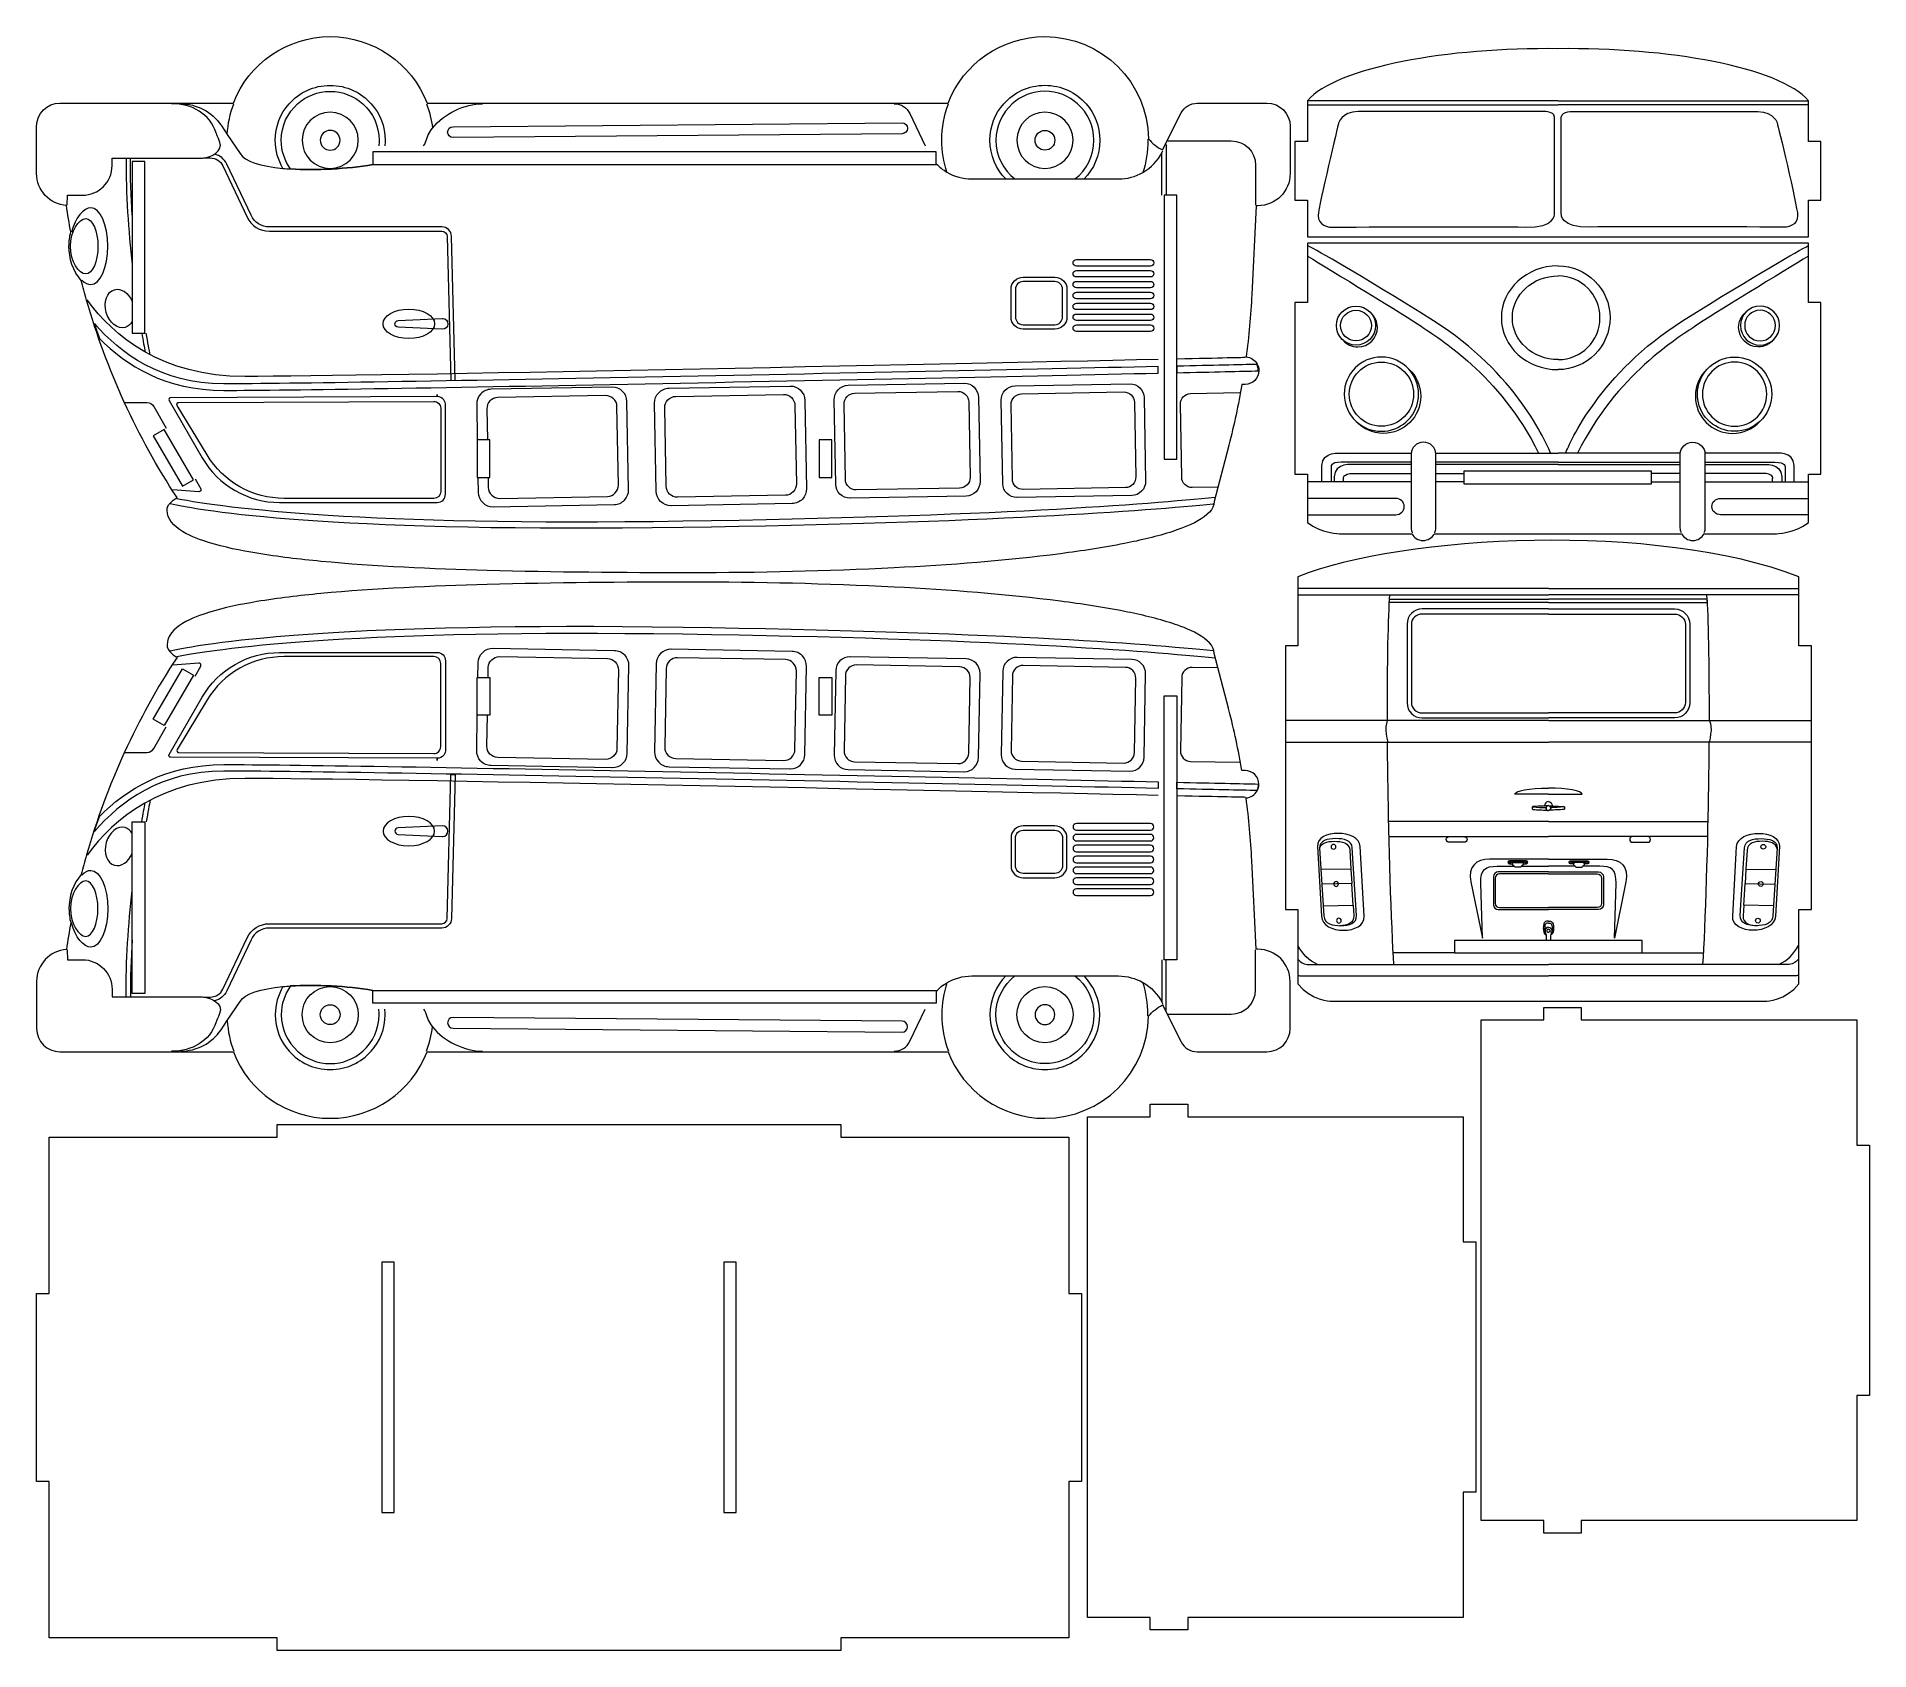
# Model space of a CAD drawing. Header units: millimetres. Extents: x -220 to 220, y -193 to 193.
import ezdxf

# ---------------------------------------------------------------- set-up
doc = ezdxf.new("R2010")
doc.units = ezdxf.units.MM
doc.header["$MEASUREMENT"] = 0
doc.layers.add('Camada 1', color=7, linetype='Continuous')

msp = doc.modelspace()

# ---------------------------------------------------------------- linework, layer by layer
at = {"layer": 'Camada 1', "color": 250, "lineweight": 20}
for points, knots in [([(50.2018, 166.1987), (48.9251, 166.8395), (47.7743, 167.7461), (46.8574, 168.8409), (46.8574, 168.8409), (46.6843, 182.426), (35.615, 193.3565), (22.0216, 193.3565), (22.0216, 193.3565), (11.7191, 193.3565), (2.4998, 186.9992), (-1.1775, 177.4124), (-1.1775, 177.4124), (-1.1775, 177.4124), (-126.0096, 177.4124), (-126.0096, 177.4124), (-126.0096, 177.4124), (-129.6868, 186.9993), (-138.906, 193.3565), (-149.2086, 193.3565), (-149.2086, 193.3565), (-159.5107, 193.3565), (-168.7294, 186.9987), (-172.4065, 177.4124), (-172.4065, 177.4124), (-172.4065, 177.4124), (-213.9852, 177.4124), (-213.9852, 177.4124), (-213.9852, 177.4124), (-217.0474, 177.4124), (-219.5304, 174.93), (-219.5304, 171.8676), (-219.5304, 171.8676), (-219.5304, 171.8676), (-219.5304, 160.557), (-219.5304, 160.557), (-219.5304, 160.557), (-219.5304, 156.5124), (-216.4033, 153.1659), (-212.3871, 152.8683), (-212.3871, 152.8683), (-212.0839, 150.7542), (-211.7412, 148.6457), (-211.3594, 146.5443), (-211.3594, 146.5443), (-211.6431, 145.4355), (-211.786, 144.2889), (-211.786, 143.1446), (-211.786, 143.1446), (-211.786, 140.3754), (-210.8488, 136.9631), (-208.8373, 134.9532), (-208.8373, 134.9532), (-208.4364, 133.3749), (-208.0113, 131.8028), (-207.5656, 130.2365), (-207.5656, 130.2365), (-202.7917, 113.4575), (-195.4776, 97.4739), (-185.8954, 82.8954), (-185.8954, 82.8954), (-186.5274, 82.5111), (-187.1751, 82.0394), (-187.6455, 81.4745), (-187.6455, 81.4745), (-188.0193, 81.0258), (-188.2941, 80.4975), (-188.2941, 79.9016), (-188.2941, 79.9016), (-188.2941, 75.5495), (-181.6593, 73.185), (-178.3429, 72.1482), (-178.3429, 72.1482), (-174.5959, 70.9767), (-170.6403, 70.1843), (-166.771, 69.5403), (-166.771, 69.5403), (-161.7028, 68.6969), (-156.5755, 68.1008), (-151.4616, 67.6151), (-151.4616, 67.6151), (-138.2526, 66.3605), (-124.8876, 65.8046), (-111.6267, 65.4365), (-111.6267, 65.4365), (-95.3775, 64.9856), (-79.1091, 64.8737), (-62.8542, 64.8737), (-62.8542, 64.8737), (-46.596, 64.8737), (-30.3153, 65.2172), (-14.0779, 66.0566), (-14.0779, 66.0566), (-0.7995, 66.7431), (12.5693, 67.7346), (25.7585, 69.4427), (25.7585, 69.4427), (30.8783, 70.1058), (36.0025, 70.8828), (41.0675, 71.8863), (41.0675, 71.8863), (44.9441, 72.6543), (48.8792, 73.5588), (52.6367, 74.7917), (52.6367, 74.7917), (55.4453, 75.713), (62.5615, 78.1893), (62.5859, 81.9702), (62.5859, 81.9702), (62.5859, 81.9702), (66.0046, 95.0927), (66.0046, 95.0927), (66.0046, 95.0927), (66.0046, 95.0927), (66.0268, 95.178), (66.0268, 95.178), (66.0268, 95.178), (66.0268, 95.178), (66.1073, 95.4893), (66.1073, 95.4893), (66.1073, 95.4893), (67.346, 100.2902), (68.3825, 105.143), (69.2191, 110.03), (69.2191, 110.03), (69.2191, 110.03), (70.0057, 110.03), (70.0057, 110.03), (70.0057, 110.03), (71.8181, 110.03), (73.2878, 111.4998), (73.2878, 113.3123), (73.2878, 113.3123), (73.2878, 113.8622), (73.1513, 114.3995), (72.8878, 114.882), (72.8878, 114.882), (72.3464, 115.8729), (71.3386, 116.5142), (70.2169, 116.586), (70.2169, 116.586), (70.8784, 121.5492), (71.3359, 126.5396), (71.5798, 131.5407), (71.5798, 131.5407), (71.5798, 131.5407), (72.6184, 152.8374), (72.6184, 152.8374), (72.6184, 152.8374), (72.6184, 152.8374), (73.0502, 152.8374), (73.0502, 152.8374), (73.0502, 152.8374), (77.3134, 152.8374), (80.7697, 156.2939), (80.7697, 160.557), (80.7697, 160.557), (80.7697, 160.557), (80.7697, 171.8676), (80.7697, 171.8676), (80.7697, 171.8676), (80.7697, 174.93), (78.2869, 177.4124), (75.2245, 177.4124), (75.2245, 177.4124), (75.2245, 177.4124), (58.4983, 177.4124), (58.4983, 177.4124), (58.4983, 177.4124), (56.8832, 177.4124), (55.4059, 176.5037), (54.6778, 175.062), (54.6778, 175.062), (54.6778, 175.062), (50.2018, 166.1987), (50.2018, 166.1987)], [0, 0, 0, 0, 0.02222222, 0.02222222, 0.02222222, 0.02222222, 0.04444444, 0.04444444, 0.04444444, 0.04444444, 0.06666667, 0.06666667, 0.06666667, 0.06666667, 0.08888889, 0.08888889, 0.08888889, 0.08888889, 0.11111111, 0.11111111, 0.11111111, 0.11111111, 0.13333333, 0.13333333, 0.13333333, 0.13333333, 0.15555556, 0.15555556, 0.15555556, 0.15555556, 0.17777778, 0.17777778, 0.17777778, 0.17777778, 0.2, 0.2, 0.2, 0.2, 0.22222222, 0.22222222, 0.22222222, 0.22222222, 0.24444444, 0.24444444, 0.24444444, 0.24444444, 0.26666667, 0.26666667, 0.26666667, 0.26666667, 0.28888889, 0.28888889, 0.28888889, 0.28888889, 0.31111111, 0.31111111, 0.31111111, 0.31111111, 0.33333333, 0.33333333, 0.33333333, 0.33333333, 0.35555556, 0.35555556, 0.35555556, 0.35555556, 0.37777778, 0.37777778, 0.37777778, 0.37777778, 0.4, 0.4, 0.4, 0.4, 0.42222222, 0.42222222, 0.42222222, 0.42222222, 0.44444444, 0.44444444, 0.44444444, 0.44444444, 0.46666667, 0.46666667, 0.46666667, 0.46666667, 0.48888889, 0.48888889, 0.48888889, 0.48888889, 0.51111111, 0.51111111, 0.51111111, 0.51111111, 0.53333333, 0.53333333, 0.53333333, 0.53333333, 0.55555556, 0.55555556, 0.55555556, 0.55555556, 0.57777778, 0.57777778, 0.57777778, 0.57777778, 0.6, 0.6, 0.6, 0.6, 0.62222222, 0.62222222, 0.62222222, 0.62222222, 0.64444444, 0.64444444, 0.64444444, 0.64444444, 0.66666667, 0.66666667, 0.66666667, 0.66666667, 0.68888889, 0.68888889, 0.68888889, 0.68888889, 0.71111111, 0.71111111, 0.71111111, 0.71111111, 0.73333333, 0.73333333, 0.73333333, 0.73333333, 0.75555556, 0.75555556, 0.75555556, 0.75555556, 0.77777778, 0.77777778, 0.77777778, 0.77777778, 0.8, 0.8, 0.8, 0.8, 0.82222222, 0.82222222, 0.82222222, 0.82222222, 0.84444444, 0.84444444, 0.84444444, 0.84444444, 0.86666667, 0.86666667, 0.86666667, 0.86666667, 0.88888889, 0.88888889, 0.88888889, 0.88888889, 0.91111111, 0.91111111, 0.91111111, 0.91111111, 0.93333333, 0.93333333, 0.93333333, 0.93333333, 0.95555556, 0.95555556, 0.95555556, 0.95555556, 1, 1, 1, 1]), ([(-193.6534, 163.4634), (-193.6534, 163.4634), (-193.6534, 122.3243), (-193.6534, 122.3243), (-193.6534, 122.3243), (-193.6534, 122.3243), (-196.6534, 122.3243), (-196.6534, 122.3243), (-196.6534, 122.3243), (-196.6534, 122.3243), (-196.6534, 163.4634), (-196.6534, 163.4634), (-196.6534, 163.4634), (-196.6534, 163.4634), (-193.6534, 163.4634), (-193.6534, 163.4634)], [0, 0, 0, 0, 0.2, 0.2, 0.2, 0.2, 0.4, 0.4, 0.4, 0.4, 0.6, 0.6, 0.6, 0.6, 1, 1, 1, 1]), ([(-4.012, 165.7242), (-4.012, 165.7242), (-4.012, 162.7242), (-4.012, 162.7242), (-4.012, 162.7242), (-4.012, 162.7242), (-139.0122, 162.7242), (-139.0122, 162.7242), (-139.0122, 162.7242), (-139.0122, 162.7242), (-139.0122, 165.7242), (-139.0122, 165.7242), (-139.0122, 165.7242), (-139.0122, 165.7242), (-4.012, 165.7242), (-4.012, 165.7242)], [0, 0, 0, 0, 0.2, 0.2, 0.2, 0.2, 0.4, 0.4, 0.4, 0.4, 0.6, 0.6, 0.6, 0.6, 1, 1, 1, 1]), ([(50.6293, 92.0985), (50.6293, 92.0985), (50.6293, 155.3399), (50.6293, 155.3399), (50.6293, 155.3399), (50.6293, 155.3399), (53.6293, 155.3399), (53.6293, 155.3399), (53.6293, 155.3399), (53.6293, 155.3399), (53.6293, 92.0985), (53.6293, 92.0985), (53.6293, 92.0985), (53.6293, 92.0985), (50.6293, 92.0985), (50.6293, 92.0985)], [0, 0, 0, 0, 0.2, 0.2, 0.2, 0.2, 0.4, 0.4, 0.4, 0.4, 0.6, 0.6, 0.6, 0.6, 1, 1, 1, 1]), ([(-189.0192, 99.2316), (-189.0192, 99.2316), (-181.9851, 87.1418), (-181.9851, 87.1418), (-181.9851, 87.1418), (-181.9851, 87.1418), (-184.578, 85.6331), (-184.578, 85.6331), (-184.578, 85.6331), (-184.578, 85.6331), (-191.6121, 97.7228), (-191.6121, 97.7228), (-191.6121, 97.7228), (-191.6121, 97.7228), (-189.0192, 99.2316), (-189.0192, 99.2316)], [0, 0, 0, 0, 0.2, 0.2, 0.2, 0.2, 0.4, 0.4, 0.4, 0.4, 0.6, 0.6, 0.6, 0.6, 1, 1, 1, 1]), ([(-110.9758, 96.7242), (-110.9758, 96.7242), (-110.9758, 87.7242), (-110.9758, 87.7242), (-110.9758, 87.7242), (-110.9758, 87.7242), (-113.9758, 87.7242), (-113.9758, 87.7242), (-113.9758, 87.7242), (-113.9758, 87.7242), (-113.9758, 96.7242), (-113.9758, 96.7242), (-113.9758, 96.7242), (-113.9758, 96.7242), (-110.9758, 96.7242), (-110.9758, 96.7242)], [0, 0, 0, 0, 0.2, 0.2, 0.2, 0.2, 0.4, 0.4, 0.4, 0.4, 0.6, 0.6, 0.6, 0.6, 1, 1, 1, 1]), ([(-29.0484, 96.7242), (-29.0484, 96.7242), (-29.0484, 87.7242), (-29.0484, 87.7242), (-29.0484, 87.7242), (-29.0484, 87.7242), (-32.0484, 87.7242), (-32.0484, 87.7242), (-32.0484, 87.7242), (-32.0484, 87.7242), (-32.0484, 96.7242), (-32.0484, 96.7242), (-32.0484, 96.7242), (-32.0484, 96.7242), (-29.0484, 96.7242), (-29.0484, 96.7242)], [0, 0, 0, 0, 0.2, 0.2, 0.2, 0.2, 0.4, 0.4, 0.4, 0.4, 0.6, 0.6, 0.6, 0.6, 1, 1, 1, 1]), ([(50.2018, -38.6986), (48.9251, -39.3394), (47.7743, -40.246), (46.8574, -41.3408), (46.8574, -41.3408), (46.6843, -54.9259), (35.615, -65.8564), (22.0216, -65.8564), (22.0216, -65.8564), (11.7191, -65.8564), (2.4998, -59.4991), (-1.1775, -49.9123), (-1.1775, -49.9123), (-1.1775, -49.9123), (-126.0096, -49.9123), (-126.0096, -49.9123), (-126.0096, -49.9123), (-129.6868, -59.4992), (-138.906, -65.8564), (-149.2086, -65.8564), (-149.2086, -65.8564), (-159.5107, -65.8564), (-168.7294, -59.4986), (-172.4065, -49.9123), (-172.4065, -49.9123), (-172.4065, -49.9123), (-213.9852, -49.9123), (-213.9852, -49.9123), (-213.9852, -49.9123), (-217.0474, -49.9123), (-219.5304, -47.4299), (-219.5304, -44.3675), (-219.5304, -44.3675), (-219.5304, -44.3675), (-219.5304, -33.0569), (-219.5304, -33.0569), (-219.5304, -33.0569), (-219.5304, -29.0123), (-216.4033, -25.6658), (-212.3871, -25.3682), (-212.3871, -25.3682), (-212.0839, -23.2541), (-211.7412, -21.1456), (-211.3594, -19.0442), (-211.3594, -19.0442), (-211.6431, -17.9354), (-211.786, -16.7888), (-211.786, -15.6445), (-211.786, -15.6445), (-211.786, -12.8753), (-210.8488, -9.463), (-208.8373, -7.4531), (-208.8373, -7.4531), (-208.4364, -5.8748), (-208.0113, -4.3027), (-207.5656, -2.7364), (-207.5656, -2.7364), (-202.7917, 14.0426), (-195.4776, 30.0262), (-185.8954, 44.6047), (-185.8954, 44.6047), (-186.5274, 44.989), (-187.1751, 45.4607), (-187.6455, 46.0256), (-187.6455, 46.0256), (-188.0193, 46.4743), (-188.2941, 47.0026), (-188.2941, 47.5985), (-188.2941, 47.5985), (-188.2941, 51.9506), (-181.6593, 54.3151), (-178.3429, 55.3519), (-178.3429, 55.3519), (-174.5959, 56.5234), (-170.6403, 57.3158), (-166.771, 57.9598), (-166.771, 57.9598), (-161.7028, 58.8032), (-156.5755, 59.3993), (-151.4616, 59.885), (-151.4616, 59.885), (-138.2526, 61.1396), (-124.8876, 61.6955), (-111.6267, 62.0636), (-111.6267, 62.0636), (-95.3775, 62.5145), (-79.1091, 62.6264), (-62.8542, 62.6264), (-62.8542, 62.6264), (-46.596, 62.6264), (-30.3153, 62.2829), (-14.0779, 61.4435), (-14.0779, 61.4435), (-0.7995, 60.757), (12.5693, 59.7655), (25.7585, 58.0574), (25.7585, 58.0574), (30.8783, 57.3943), (36.0025, 56.6173), (41.0675, 55.6138), (41.0675, 55.6138), (44.9441, 54.8458), (48.8792, 53.9413), (52.6367, 52.7084), (52.6367, 52.7084), (55.4453, 51.7871), (62.5615, 49.3108), (62.5859, 45.5299), (62.5859, 45.5299), (62.5859, 45.5299), (66.0046, 32.4074), (66.0046, 32.4074), (66.0046, 32.4074), (66.0046, 32.4074), (66.0268, 32.3221), (66.0268, 32.3221), (66.0268, 32.3221), (66.0268, 32.3221), (66.1073, 32.0108), (66.1073, 32.0108), (66.1073, 32.0108), (67.346, 27.2099), (68.3825, 22.3571), (69.2191, 17.4701), (69.2191, 17.4701), (69.2191, 17.4701), (70.0057, 17.4701), (70.0057, 17.4701), (70.0057, 17.4701), (71.8181, 17.4701), (73.2878, 16.0003), (73.2878, 14.1878), (73.2878, 14.1878), (73.2878, 13.6379), (73.1513, 13.1006), (72.8878, 12.6181), (72.8878, 12.6181), (72.3464, 11.6272), (71.3386, 10.9859), (70.2169, 10.9141), (70.2169, 10.9141), (70.8784, 5.9509), (71.3359, 0.9605), (71.5798, -4.0406), (71.5798, -4.0406), (71.5798, -4.0406), (72.6184, -25.3373), (72.6184, -25.3373), (72.6184, -25.3373), (72.6184, -25.3373), (73.0502, -25.3373), (73.0502, -25.3373), (73.0502, -25.3373), (77.3134, -25.3373), (80.7697, -28.7938), (80.7697, -33.0569), (80.7697, -33.0569), (80.7697, -33.0569), (80.7697, -44.3675), (80.7697, -44.3675), (80.7697, -44.3675), (80.7697, -47.4299), (78.2869, -49.9123), (75.2245, -49.9123), (75.2245, -49.9123), (75.2245, -49.9123), (58.4983, -49.9123), (58.4983, -49.9123), (58.4983, -49.9123), (56.8832, -49.9123), (55.4059, -49.0036), (54.6778, -47.5619), (54.6778, -47.5619), (54.6778, -47.5619), (50.2018, -38.6986), (50.2018, -38.6986)], [0, 0, 0, 0, 0.02222222, 0.02222222, 0.02222222, 0.02222222, 0.04444444, 0.04444444, 0.04444444, 0.04444444, 0.06666667, 0.06666667, 0.06666667, 0.06666667, 0.08888889, 0.08888889, 0.08888889, 0.08888889, 0.11111111, 0.11111111, 0.11111111, 0.11111111, 0.13333333, 0.13333333, 0.13333333, 0.13333333, 0.15555556, 0.15555556, 0.15555556, 0.15555556, 0.17777778, 0.17777778, 0.17777778, 0.17777778, 0.2, 0.2, 0.2, 0.2, 0.22222222, 0.22222222, 0.22222222, 0.22222222, 0.24444444, 0.24444444, 0.24444444, 0.24444444, 0.26666667, 0.26666667, 0.26666667, 0.26666667, 0.28888889, 0.28888889, 0.28888889, 0.28888889, 0.31111111, 0.31111111, 0.31111111, 0.31111111, 0.33333333, 0.33333333, 0.33333333, 0.33333333, 0.35555556, 0.35555556, 0.35555556, 0.35555556, 0.37777778, 0.37777778, 0.37777778, 0.37777778, 0.4, 0.4, 0.4, 0.4, 0.42222222, 0.42222222, 0.42222222, 0.42222222, 0.44444444, 0.44444444, 0.44444444, 0.44444444, 0.46666667, 0.46666667, 0.46666667, 0.46666667, 0.48888889, 0.48888889, 0.48888889, 0.48888889, 0.51111111, 0.51111111, 0.51111111, 0.51111111, 0.53333333, 0.53333333, 0.53333333, 0.53333333, 0.55555556, 0.55555556, 0.55555556, 0.55555556, 0.57777778, 0.57777778, 0.57777778, 0.57777778, 0.6, 0.6, 0.6, 0.6, 0.62222222, 0.62222222, 0.62222222, 0.62222222, 0.64444444, 0.64444444, 0.64444444, 0.64444444, 0.66666667, 0.66666667, 0.66666667, 0.66666667, 0.68888889, 0.68888889, 0.68888889, 0.68888889, 0.71111111, 0.71111111, 0.71111111, 0.71111111, 0.73333333, 0.73333333, 0.73333333, 0.73333333, 0.75555556, 0.75555556, 0.75555556, 0.75555556, 0.77777778, 0.77777778, 0.77777778, 0.77777778, 0.8, 0.8, 0.8, 0.8, 0.82222222, 0.82222222, 0.82222222, 0.82222222, 0.84444444, 0.84444444, 0.84444444, 0.84444444, 0.86666667, 0.86666667, 0.86666667, 0.86666667, 0.88888889, 0.88888889, 0.88888889, 0.88888889, 0.91111111, 0.91111111, 0.91111111, 0.91111111, 0.93333333, 0.93333333, 0.93333333, 0.93333333, 0.95555556, 0.95555556, 0.95555556, 0.95555556, 1, 1, 1, 1]), ([(-189.0192, 28.2685), (-189.0192, 28.2685), (-181.9851, 40.3583), (-181.9851, 40.3583), (-181.9851, 40.3583), (-181.9851, 40.3583), (-184.578, 41.867), (-184.578, 41.867), (-184.578, 41.867), (-184.578, 41.867), (-191.6121, 29.7773), (-191.6121, 29.7773), (-191.6121, 29.7773), (-191.6121, 29.7773), (-189.0192, 28.2685), (-189.0192, 28.2685)], [0, 0, 0, 0, 0.2, 0.2, 0.2, 0.2, 0.4, 0.4, 0.4, 0.4, 0.6, 0.6, 0.6, 0.6, 1, 1, 1, 1]), ([(-110.9758, 30.7759), (-110.9758, 30.7759), (-110.9758, 39.7759), (-110.9758, 39.7759), (-110.9758, 39.7759), (-110.9758, 39.7759), (-113.9758, 39.7759), (-113.9758, 39.7759), (-113.9758, 39.7759), (-113.9758, 39.7759), (-113.9758, 30.7759), (-113.9758, 30.7759), (-113.9758, 30.7759), (-113.9758, 30.7759), (-110.9758, 30.7759), (-110.9758, 30.7759)], [0, 0, 0, 0, 0.2, 0.2, 0.2, 0.2, 0.4, 0.4, 0.4, 0.4, 0.6, 0.6, 0.6, 0.6, 1, 1, 1, 1]), ([(-29.0484, 30.7759), (-29.0484, 30.7759), (-29.0484, 39.7759), (-29.0484, 39.7759), (-29.0484, 39.7759), (-29.0484, 39.7759), (-32.0484, 39.7759), (-32.0484, 39.7759), (-32.0484, 39.7759), (-32.0484, 39.7759), (-32.0484, 30.7759), (-32.0484, 30.7759), (-32.0484, 30.7759), (-32.0484, 30.7759), (-29.0484, 30.7759), (-29.0484, 30.7759)], [0, 0, 0, 0, 0.2, 0.2, 0.2, 0.2, 0.4, 0.4, 0.4, 0.4, 0.6, 0.6, 0.6, 0.6, 1, 1, 1, 1]), ([(50.6293, 35.4016), (50.6293, 35.4016), (50.6293, -27.8398), (50.6293, -27.8398), (50.6293, -27.8398), (50.6293, -27.8398), (53.6293, -27.8398), (53.6293, -27.8398), (53.6293, -27.8398), (53.6293, -27.8398), (53.6293, 35.4016), (53.6293, 35.4016), (53.6293, 35.4016), (53.6293, 35.4016), (50.6293, 35.4016), (50.6293, 35.4016)], [0, 0, 0, 0, 0.2, 0.2, 0.2, 0.2, 0.4, 0.4, 0.4, 0.4, 0.6, 0.6, 0.6, 0.6, 1, 1, 1, 1]), ([(-193.6534, -35.9633), (-193.6534, -35.9633), (-193.6534, 5.1758), (-193.6534, 5.1758), (-193.6534, 5.1758), (-193.6534, 5.1758), (-196.6534, 5.1758), (-196.6534, 5.1758), (-196.6534, 5.1758), (-196.6534, 5.1758), (-196.6534, -35.9633), (-196.6534, -35.9633), (-196.6534, -35.9633), (-196.6534, -35.9633), (-193.6534, -35.9633), (-193.6534, -35.9633)], [0, 0, 0, 0, 0.2, 0.2, 0.2, 0.2, 0.4, 0.4, 0.4, 0.4, 0.6, 0.6, 0.6, 0.6, 1, 1, 1, 1]), ([(-4.012, -38.2241), (-4.012, -38.2241), (-4.012, -35.2241), (-4.012, -35.2241), (-4.012, -35.2241), (-4.012, -35.2241), (-139.0122, -35.2241), (-139.0122, -35.2241), (-139.0122, -35.2241), (-139.0122, -35.2241), (-139.0122, -38.2241), (-139.0122, -38.2241), (-139.0122, -38.2241), (-139.0122, -38.2241), (-4.012, -38.2241), (-4.012, -38.2241)], [0, 0, 0, 0, 0.2, 0.2, 0.2, 0.2, 0.4, 0.4, 0.4, 0.4, 0.6, 0.6, 0.6, 0.6, 1, 1, 1, 1]), ([(216.5304, -42.2623), (216.5304, -42.2623), (150.5304, -42.2623), (150.5304, -42.2623), (150.5304, -42.2623), (150.5304, -42.2623), (150.5304, -39.2623), (150.5304, -39.2623), (150.5304, -39.2623), (150.5304, -39.2623), (141.5304, -39.2623), (141.5304, -39.2623), (141.5304, -39.2623), (141.5304, -39.2623), (141.5304, -42.2623), (141.5304, -42.2623), (141.5304, -42.2623), (141.5304, -42.2623), (126.5304, -42.2623), (126.5304, -42.2623), (126.5304, -42.2623), (126.5304, -42.2623), (126.5304, -162.2623), (126.5304, -162.2623), (126.5304, -162.2623), (126.5304, -162.2623), (141.5304, -162.2623), (141.5304, -162.2623), (141.5304, -162.2623), (141.5304, -162.2623), (141.5304, -165.2623), (141.5304, -165.2623), (141.5304, -165.2623), (141.5304, -165.2623), (150.5304, -165.2623), (150.5304, -165.2623), (150.5304, -165.2623), (150.5304, -165.2623), (150.5304, -162.2623), (150.5304, -162.2623), (150.5304, -162.2623), (150.5304, -162.2623), (216.5304, -162.2623), (216.5304, -162.2623), (216.5304, -162.2623), (216.5304, -162.2623), (216.5304, -132.2623), (216.5304, -132.2623), (216.5304, -132.2623), (216.5304, -132.2623), (219.5304, -132.2623), (219.5304, -132.2623), (219.5304, -132.2623), (219.5304, -132.2623), (219.5304, -72.2623), (219.5304, -72.2623), (219.5304, -72.2623), (219.5304, -72.2623), (216.5304, -72.2623), (216.5304, -72.2623), (216.5304, -72.2623), (216.5304, -72.2623), (216.5304, -42.2623), (216.5304, -42.2623)], [0, 0, 0, 0, 0.05882353, 0.05882353, 0.05882353, 0.05882353, 0.11764706, 0.11764706, 0.11764706, 0.11764706, 0.17647059, 0.17647059, 0.17647059, 0.17647059, 0.23529412, 0.23529412, 0.23529412, 0.23529412, 0.29411765, 0.29411765, 0.29411765, 0.29411765, 0.35294118, 0.35294118, 0.35294118, 0.35294118, 0.41176471, 0.41176471, 0.41176471, 0.41176471, 0.47058824, 0.47058824, 0.47058824, 0.47058824, 0.52941176, 0.52941176, 0.52941176, 0.52941176, 0.58823529, 0.58823529, 0.58823529, 0.58823529, 0.64705882, 0.64705882, 0.64705882, 0.64705882, 0.70588235, 0.70588235, 0.70588235, 0.70588235, 0.76470588, 0.76470588, 0.76470588, 0.76470588, 0.82352941, 0.82352941, 0.82352941, 0.82352941, 0.88235294, 0.88235294, 0.88235294, 0.88235294, 1, 1, 1, 1]), ([(122.2525, -65.4627), (122.2525, -65.4627), (56.2525, -65.4627), (56.2525, -65.4627), (56.2525, -65.4627), (56.2525, -65.4627), (56.2525, -62.4627), (56.2525, -62.4627), (56.2525, -62.4627), (56.2525, -62.4627), (47.2525, -62.4627), (47.2525, -62.4627), (47.2525, -62.4627), (47.2525, -62.4627), (47.2525, -65.4627), (47.2525, -65.4627), (47.2525, -65.4627), (47.2525, -65.4627), (32.2525, -65.4627), (32.2525, -65.4627), (32.2525, -65.4627), (32.2525, -65.4627), (32.2525, -185.4627), (32.2525, -185.4627), (32.2525, -185.4627), (32.2525, -185.4627), (47.2525, -185.4627), (47.2525, -185.4627), (47.2525, -185.4627), (47.2525, -185.4627), (47.2525, -188.4627), (47.2525, -188.4627), (47.2525, -188.4627), (47.2525, -188.4627), (56.2525, -188.4627), (56.2525, -188.4627), (56.2525, -188.4627), (56.2525, -188.4627), (56.2525, -185.4627), (56.2525, -185.4627), (56.2525, -185.4627), (56.2525, -185.4627), (122.2525, -185.4627), (122.2525, -185.4627), (122.2525, -185.4627), (122.2525, -185.4627), (122.2525, -155.4627), (122.2525, -155.4627), (122.2525, -155.4627), (122.2525, -155.4627), (125.2525, -155.4628), (125.2525, -155.4628), (125.2525, -155.4628), (125.2525, -155.4628), (125.2525, -95.4628), (125.2525, -95.4628), (125.2525, -95.4628), (125.2525, -95.4628), (122.2525, -95.4627), (122.2525, -95.4627), (122.2525, -95.4627), (122.2525, -95.4627), (122.2525, -65.4627), (122.2525, -65.4627)], [0, 0, 0, 0, 0.05882353, 0.05882353, 0.05882353, 0.05882353, 0.11764706, 0.11764706, 0.11764706, 0.11764706, 0.17647059, 0.17647059, 0.17647059, 0.17647059, 0.23529412, 0.23529412, 0.23529412, 0.23529412, 0.29411765, 0.29411765, 0.29411765, 0.29411765, 0.35294118, 0.35294118, 0.35294118, 0.35294118, 0.41176471, 0.41176471, 0.41176471, 0.41176471, 0.47058824, 0.47058824, 0.47058824, 0.47058824, 0.52941176, 0.52941176, 0.52941176, 0.52941176, 0.58823529, 0.58823529, 0.58823529, 0.58823529, 0.64705882, 0.64705882, 0.64705882, 0.64705882, 0.70588235, 0.70588235, 0.70588235, 0.70588235, 0.76470588, 0.76470588, 0.76470588, 0.76470588, 0.82352941, 0.82352941, 0.82352941, 0.82352941, 0.88235294, 0.88235294, 0.88235294, 0.88235294, 1, 1, 1, 1]), ([(-26.8889, -67.3564), (-26.8889, -67.3564), (-161.889, -67.3565), (-161.889, -67.3565), (-161.889, -67.3565), (-161.889, -67.3565), (-161.889, -70.3565), (-161.889, -70.3565), (-161.889, -70.3565), (-161.889, -70.3565), (-216.5304, -70.3565), (-216.5304, -70.3565), (-216.5304, -70.3565), (-216.5304, -70.3565), (-216.5304, -107.8565), (-216.5304, -107.8565), (-216.5304, -107.8565), (-216.5304, -107.8565), (-219.5304, -107.8565), (-219.5304, -107.8565), (-219.5304, -107.8565), (-219.5304, -107.8565), (-219.5304, -152.8565), (-219.5304, -152.8565), (-219.5304, -152.8565), (-219.5304, -152.8565), (-216.5304, -152.8565), (-216.5304, -152.8565), (-216.5304, -152.8565), (-216.5304, -152.8565), (-216.5304, -190.3565), (-216.5304, -190.3565), (-216.5304, -190.3565), (-216.5304, -190.3565), (-161.889, -190.3565), (-161.889, -190.3565), (-161.889, -190.3565), (-161.889, -190.3565), (-161.889, -193.3565), (-161.889, -193.3565), (-161.889, -193.3565), (-161.889, -193.3565), (-26.8889, -193.3564), (-26.8889, -193.3564), (-26.8889, -193.3564), (-26.8889, -193.3564), (-26.8889, -190.3564), (-26.8889, -190.3564), (-26.8889, -190.3564), (-26.8889, -190.3564), (27.7525, -190.3564), (27.7525, -190.3564), (27.7525, -190.3564), (27.7525, -190.3564), (27.7525, -152.8564), (27.7525, -152.8564), (27.7525, -152.8564), (27.7525, -152.8564), (30.7525, -152.8564), (30.7525, -152.8564), (30.7525, -152.8564), (30.7525, -152.8564), (30.7525, -107.8564), (30.7525, -107.8564), (30.7525, -107.8564), (30.7525, -107.8564), (27.7525, -107.8564), (27.7525, -107.8564), (27.7525, -107.8564), (27.7525, -107.8564), (27.7525, -70.3564), (27.7525, -70.3564), (27.7525, -70.3564), (27.7525, -70.3564), (-26.8889, -70.3564), (-26.8889, -70.3564), (-26.8889, -70.3564), (-26.8889, -70.3564), (-26.8889, -67.3564), (-26.8889, -67.3564)], [0, 0, 0, 0, 0.04761905, 0.04761905, 0.04761905, 0.04761905, 0.0952381, 0.0952381, 0.0952381, 0.0952381, 0.14285714, 0.14285714, 0.14285714, 0.14285714, 0.19047619, 0.19047619, 0.19047619, 0.19047619, 0.23809524, 0.23809524, 0.23809524, 0.23809524, 0.28571429, 0.28571429, 0.28571429, 0.28571429, 0.33333333, 0.33333333, 0.33333333, 0.33333333, 0.38095238, 0.38095238, 0.38095238, 0.38095238, 0.42857143, 0.42857143, 0.42857143, 0.42857143, 0.47619048, 0.47619048, 0.47619048, 0.47619048, 0.52380952, 0.52380952, 0.52380952, 0.52380952, 0.57142857, 0.57142857, 0.57142857, 0.57142857, 0.61904762, 0.61904762, 0.61904762, 0.61904762, 0.66666667, 0.66666667, 0.66666667, 0.66666667, 0.71428571, 0.71428571, 0.71428571, 0.71428571, 0.76190476, 0.76190476, 0.76190476, 0.76190476, 0.80952381, 0.80952381, 0.80952381, 0.80952381, 0.85714286, 0.85714286, 0.85714286, 0.85714286, 0.9047619, 0.9047619, 0.9047619, 0.9047619, 1, 1, 1, 1]), ([(-136.8528, -160.3565), (-136.8528, -160.3565), (-136.8528, -100.3565), (-136.8528, -100.3565), (-136.8528, -100.3565), (-136.8528, -100.3565), (-133.8528, -100.3565), (-133.8528, -100.3565), (-133.8528, -100.3565), (-133.8528, -100.3565), (-133.8528, -160.3565), (-133.8528, -160.3565), (-133.8528, -160.3565), (-133.8528, -160.3565), (-136.8528, -160.3565), (-136.8528, -160.3565)], [0, 0, 0, 0, 0.2, 0.2, 0.2, 0.2, 0.4, 0.4, 0.4, 0.4, 0.6, 0.6, 0.6, 0.6, 1, 1, 1, 1]), ([(-54.9251, -160.3564), (-54.9251, -160.3564), (-54.9251, -100.3564), (-54.9251, -100.3564), (-54.9251, -100.3564), (-54.9251, -100.3564), (-51.9251, -100.3564), (-51.9251, -100.3564), (-51.9251, -100.3564), (-51.9251, -100.3564), (-51.9251, -160.3564), (-51.9251, -160.3564), (-51.9251, -160.3564), (-51.9251, -160.3564), (-54.9251, -160.3564), (-54.9251, -160.3564)], [0, 0, 0, 0, 0.2, 0.2, 0.2, 0.2, 0.4, 0.4, 0.4, 0.4, 0.6, 0.6, 0.6, 0.6, 1, 1, 1, 1])]:
    msp.add_open_spline(points, degree=3, knots=knots, dxfattribs=at)
at = {"layer": 'Camada 1', "color": 250, "lineweight": 9}
for points, knots in [([(84.9305, 154.2025), (84.9305, 154.2025), (81.9305, 154.2025), (81.9305, 154.2025), (81.9305, 154.2025), (81.9305, 154.2025), (81.9305, 168.1897), (81.9305, 168.1897), (81.9305, 168.1897), (81.9305, 168.1897), (84.9305, 168.1897), (84.9305, 168.1897), (84.9305, 168.1897), (84.9305, 168.1897), (84.9305, 178.0071), (84.9305, 178.0071), (84.9305, 178.0071), (91.6999, 186.0201), (118.8103, 190.8537), (144.9304, 190.4563), (144.9304, 190.4563), (171.0508, 190.8535), (198.1612, 186.0201), (204.9305, 178.0071), (204.9305, 178.0071), (204.9305, 178.0071), (204.9305, 168.1897), (204.9305, 168.1897), (204.9305, 168.1897), (204.9305, 168.1897), (207.9305, 168.1897), (207.9305, 168.1897), (207.9305, 168.1897), (207.9305, 168.1897), (207.9305, 154.2025), (207.9305, 154.2025), (207.9305, 154.2025), (207.9305, 154.2025), (204.9305, 154.2025), (204.9305, 154.2025), (204.9305, 154.2025), (204.9305, 154.2025), (204.9305, 145.3915), (204.9305, 145.3915), (204.9305, 145.3915), (204.9305, 145.3915), (84.9305, 145.3915), (84.9305, 145.3915), (84.9305, 145.3915), (84.9305, 145.3915), (84.9305, 154.2025), (84.9305, 154.2025)], [0, 0, 0, 0, 0.07142857, 0.07142857, 0.07142857, 0.07142857, 0.14285714, 0.14285714, 0.14285714, 0.14285714, 0.21428571, 0.21428571, 0.21428571, 0.21428571, 0.28571429, 0.28571429, 0.28571429, 0.28571429, 0.35714286, 0.35714286, 0.35714286, 0.35714286, 0.42857143, 0.42857143, 0.42857143, 0.42857143, 0.5, 0.5, 0.5, 0.5, 0.57142857, 0.57142857, 0.57142857, 0.57142857, 0.64285714, 0.64285714, 0.64285714, 0.64285714, 0.71428571, 0.71428571, 0.71428571, 0.71428571, 0.78571429, 0.78571429, 0.78571429, 0.78571429, 0.85714286, 0.85714286, 0.85714286, 0.85714286, 1, 1, 1, 1]), ([(204.9306, 129.6307), (204.9306, 129.6307), (207.9306, 129.6307), (207.9306, 129.6307), (207.9306, 129.6307), (207.9306, 129.6307), (207.9306, 88.4915), (207.9306, 88.4915), (207.9306, 88.4915), (207.9306, 88.4915), (204.9306, 88.4915), (204.9306, 88.4915), (204.9306, 88.4915), (204.9306, 88.4915), (204.9306, 76.925), (204.9306, 76.925), (204.9306, 76.925), (201.7876, 74.29), (197.0844, 74.2307), (197.0844, 74.2307), (197.0844, 74.2307), (197.0844, 74.2307), (179.9361, 74.2307), (179.9361, 74.2307), (179.9361, 74.2307), (179.4655, 73.2799), (178.4377, 72.6203), (177.2458, 72.6203), (177.2458, 72.6203), (176.0539, 72.6203), (175.026, 73.2799), (174.5554, 74.2307), (174.5554, 74.2307), (174.5554, 74.2307), (145.0066, 74.2307), (145.0066, 74.2307), (145.0066, 74.2307), (145.0066, 74.2307), (144.9305, 74.2307), (144.9305, 74.2307), (144.9305, 74.2307), (144.9305, 74.2307), (144.8545, 74.2307), (144.8545, 74.2307), (144.8545, 74.2307), (144.8545, 74.2307), (115.3057, 74.2307), (115.3057, 74.2307), (115.3057, 74.2307), (114.8351, 73.2799), (113.8072, 72.6203), (112.6153, 72.6203), (112.6153, 72.6203), (111.4234, 72.6203), (110.3956, 73.2799), (109.925, 74.2307), (109.925, 74.2307), (109.925, 74.2307), (92.7767, 74.2307), (92.7767, 74.2307), (92.7767, 74.2307), (92.7767, 74.2307), (88.0735, 74.29), (84.9305, 76.925), (84.9305, 76.925), (84.9305, 76.925), (84.9305, 88.4915), (84.9305, 88.4915), (84.9305, 88.4915), (84.9305, 88.4915), (81.9305, 88.4915), (81.9305, 88.4915), (81.9305, 88.4915), (81.9305, 88.4915), (81.9305, 129.6307), (81.9305, 129.6307), (81.9305, 129.6307), (81.9305, 129.6307), (84.9305, 129.6307), (84.9305, 129.6307), (84.9305, 129.6307), (84.9305, 129.6307), (84.9305, 143.8915), (84.9305, 143.8915), (84.9305, 143.8915), (84.9305, 143.8915), (204.9306, 143.8915), (204.9306, 143.8915), (204.9306, 143.8915), (204.9306, 143.8915), (204.9306, 129.6307), (204.9306, 129.6307)], [0, 0, 0, 0, 0.04166667, 0.04166667, 0.04166667, 0.04166667, 0.08333333, 0.08333333, 0.08333333, 0.08333333, 0.125, 0.125, 0.125, 0.125, 0.16666667, 0.16666667, 0.16666667, 0.16666667, 0.20833333, 0.20833333, 0.20833333, 0.20833333, 0.25, 0.25, 0.25, 0.25, 0.29166667, 0.29166667, 0.29166667, 0.29166667, 0.33333333, 0.33333333, 0.33333333, 0.33333333, 0.375, 0.375, 0.375, 0.375, 0.41666667, 0.41666667, 0.41666667, 0.41666667, 0.45833333, 0.45833333, 0.45833333, 0.45833333, 0.5, 0.5, 0.5, 0.5, 0.54166667, 0.54166667, 0.54166667, 0.54166667, 0.58333333, 0.58333333, 0.58333333, 0.58333333, 0.625, 0.625, 0.625, 0.625, 0.66666667, 0.66666667, 0.66666667, 0.66666667, 0.70833333, 0.70833333, 0.70833333, 0.70833333, 0.75, 0.75, 0.75, 0.75, 0.79166667, 0.79166667, 0.79166667, 0.79166667, 0.83333333, 0.83333333, 0.83333333, 0.83333333, 0.875, 0.875, 0.875, 0.875, 0.91666667, 0.91666667, 0.91666667, 0.91666667, 1, 1, 1, 1]), ([(167.3545, 89.2306), (167.3545, 89.2306), (167.3545, 86.2306), (167.3545, 86.2306), (167.3545, 86.2306), (167.3545, 86.2306), (122.3545, 86.2306), (122.3545, 86.2306), (122.3545, 86.2306), (122.3545, 86.2306), (122.3545, 89.2306), (122.3545, 89.2306), (122.3545, 89.2306), (122.3545, 89.2306), (167.3545, 89.2306), (167.3545, 89.2306)], [0, 0, 0, 0, 0.2, 0.2, 0.2, 0.2, 0.4, 0.4, 0.4, 0.4, 0.6, 0.6, 0.6, 0.6, 1, 1, 1, 1]), ([(142.6431, -37.7622), (125.1615, -37.7622), (107.68, -37.7622), (90.4893, -37.7622), (90.4893, -37.7622), (90.4893, -37.7622), (85.786, -37.6712), (82.6431, -33.6204), (82.6431, -33.6204), (82.6431, -33.6204), (82.6431, -15.8397), (82.6431, -15.8397), (82.6431, -15.8397), (82.6431, -15.8397), (79.6431, -15.8397), (79.6431, -15.8397), (79.6431, -15.8397), (79.6431, -15.8397), (79.6431, 47.4016), (79.6431, 47.4016), (79.6431, 47.4016), (79.6431, 47.4016), (82.6431, 47.4016), (82.6431, 47.4016), (82.6431, 47.4016), (82.6431, 47.4016), (82.6431, 63.936), (82.6431, 63.936), (82.6431, 63.936), (107.3442, 73.9435), (168.8139, 77.0734), (202.6431, 63.936), (202.6431, 63.936), (202.6431, 63.936), (202.6431, 47.4016), (202.6431, 47.4016), (202.6431, 47.4016), (202.6431, 47.4016), (205.6431, 47.4016), (205.6431, 47.4016), (205.6431, 47.4016), (205.6431, 47.4016), (205.6431, -15.8397), (205.6431, -15.8397), (205.6431, -15.8397), (205.6431, -15.8397), (202.6431, -15.8397), (202.6431, -15.8397), (202.6431, -15.8397), (202.6431, -15.8397), (202.6431, -33.6204), (202.6431, -33.6204), (202.6431, -33.6204), (199.5002, -37.6712), (194.7969, -37.7622), (194.7969, -37.7622), (194.7969, -37.7622), (177.6062, -37.7622), (160.1247, -37.7622), (142.6431, -37.7622)], [0, 0, 0, 0, 0.0625, 0.0625, 0.0625, 0.0625, 0.125, 0.125, 0.125, 0.125, 0.1875, 0.1875, 0.1875, 0.1875, 0.25, 0.25, 0.25, 0.25, 0.3125, 0.3125, 0.3125, 0.3125, 0.375, 0.375, 0.375, 0.375, 0.4375, 0.4375, 0.4375, 0.4375, 0.5, 0.5, 0.5, 0.5, 0.5625, 0.5625, 0.5625, 0.5625, 0.625, 0.625, 0.625, 0.625, 0.6875, 0.6875, 0.6875, 0.6875, 0.75, 0.75, 0.75, 0.75, 0.8125, 0.8125, 0.8125, 0.8125, 0.875, 0.875, 0.875, 0.875, 1, 1, 1, 1]), ([(165.1431, -23.2241), (165.1431, -23.2241), (165.1431, -26.2241), (165.1431, -26.2241), (165.1431, -26.2241), (165.1431, -26.2241), (120.1431, -26.2241), (120.1431, -26.2241), (120.1431, -26.2241), (120.1431, -26.2241), (120.1431, -23.2241), (120.1431, -23.2241), (120.1431, -23.2241), (120.1431, -23.2241), (165.1431, -23.2241), (165.1431, -23.2241)], [0, 0, 0, 0, 0.2, 0.2, 0.2, 0.2, 0.4, 0.4, 0.4, 0.4, 0.6, 0.6, 0.6, 0.6, 1, 1, 1, 1])]:
    msp.add_open_spline(points, degree=3, knots=knots, dxfattribs=at)
at = {"layer": 'Camada 1', "color": 242, "lineweight": 20}
for points, knots in [([(-160.5255, 161.792), (-161.6979, 163.7604), (-162.3714, 166.0607), (-162.3714, 168.5183), (-162.3714, 168.5183), (-162.3714, 171.8745), (-161.1153, 174.9374), (-159.0477, 177.2624), (-159.0477, 177.2624), (-156.6366, 179.9736), (-153.1219, 181.6815), (-149.2084, 181.6815), (-149.2084, 181.6815), (-145.2946, 181.6815), (-141.7798, 179.9736), (-139.3686, 177.2624), (-139.3686, 177.2624), (-137.3008, 174.9374), (-136.0447, 171.8745), (-136.0447, 168.5183), (-136.0447, 168.5183), (-136.0447, 168.0816), (-136.0662, 167.6499), (-136.1076, 167.2242)], [0, 0, 0, 0, 0.14285714, 0.14285714, 0.14285714, 0.14285714, 0.28571429, 0.28571429, 0.28571429, 0.28571429, 0.42857143, 0.42857143, 0.42857143, 0.42857143, 0.57142857, 0.57142857, 0.57142857, 0.57142857, 0.71428571, 0.71428571, 0.71428571, 0.71428571, 1, 1, 1, 1]), ([(-139.0126, 162.7244), (-139.0177, 162.7152), (-139.0231, 162.7059), (-139.0284, 162.6968), (-139.0284, 162.6968), (-145.2141, 161.652), (-152.6002, 161.2583), (-158.7109, 161.649), (-158.7109, 161.649), (-160.1088, 163.5795), (-160.9329, 165.9527), (-160.9329, 168.5183), (-160.9329, 168.5183), (-160.9329, 171.9933), (-159.421, 175.1153), (-157.0192, 177.2624), (-157.0192, 177.2624), (-154.9456, 179.1161), (-152.2086, 180.243), (-149.2084, 180.243), (-149.2084, 180.243), (-146.2083, 180.243), (-143.4711, 179.1161), (-141.3973, 177.2624), (-141.3973, 177.2624), (-138.9952, 175.1153), (-137.4832, 171.9933), (-137.4832, 168.5183), (-137.4832, 168.5183), (-137.4832, 168.0809), (-137.5072, 167.649), (-137.5539, 167.2242)], [0, 0, 0, 0, 0.11111111, 0.11111111, 0.11111111, 0.11111111, 0.22222222, 0.22222222, 0.22222222, 0.22222222, 0.33333333, 0.33333333, 0.33333333, 0.33333333, 0.44444444, 0.44444444, 0.44444444, 0.44444444, 0.55555556, 0.55555556, 0.55555556, 0.55555556, 0.66666667, 0.66666667, 0.66666667, 0.66666667, 0.77777778, 0.77777778, 0.77777778, 0.77777778, 1, 1, 1, 1]), ([(12.6572, 159.252), (10.3019, 161.6321), (8.8474, 164.9052), (8.8474, 168.5183), (8.8474, 168.5183), (8.8474, 171.8738), (10.102, 174.9363), (12.1678, 177.2624), (12.1678, 177.2624), (14.581, 179.9796), (18.1013, 181.6919), (22.0214, 181.6919), (22.0214, 181.6919), (25.9412, 181.6919), (29.4613, 179.9796), (31.8745, 177.2624), (31.8745, 177.2624), (33.9401, 174.9363), (35.1947, 171.8738), (35.1947, 168.5183), (35.1947, 168.5183), (35.1947, 164.9052), (33.7403, 161.6319), (31.385, 159.252)], [0, 0, 0, 0, 0.14285714, 0.14285714, 0.14285714, 0.14285714, 0.28571429, 0.28571429, 0.28571429, 0.28571429, 0.42857143, 0.42857143, 0.42857143, 0.42857143, 0.57142857, 0.57142857, 0.57142857, 0.57142857, 0.71428571, 0.71428571, 0.71428571, 0.71428571, 1, 1, 1, 1]), ([(22.0214, 180.2522), (25.0276, 180.2522), (27.7697, 179.1216), (29.8459, 177.2624), (29.8459, 177.2624), (32.2451, 175.1139), (33.755, 171.9923), (33.755, 168.5183), (33.755, 168.5183), (33.755, 164.7515), (31.9801, 161.399), (29.2207, 159.252), (29.2207, 159.252), (29.2207, 159.252), (14.8219, 159.252), (14.8219, 159.252), (14.8219, 159.252), (12.0623, 161.399), (10.2871, 164.7513), (10.2871, 168.5183), (10.2871, 168.5183), (10.2871, 171.9923), (11.7971, 175.1138), (14.1965, 177.2624), (14.1965, 177.2624), (16.2728, 179.1215), (19.0153, 180.2522), (22.0214, 180.2522)], [0, 0, 0, 0, 0.125, 0.125, 0.125, 0.125, 0.25, 0.25, 0.25, 0.25, 0.375, 0.375, 0.375, 0.375, 0.5, 0.5, 0.5, 0.5, 0.625, 0.625, 0.625, 0.625, 0.75, 0.75, 0.75, 0.75, 1, 1, 1, 1]), ([(-212.251, 152.9763), (-212.251, 152.9763), (-212.1585, 155.3474), (-212.1585, 155.3474), (-212.1585, 155.3474), (-212.1585, 155.3474), (-208.5622, 155.3474), (-208.5622, 155.3474), (-208.5622, 155.3474), (-204.6439, 155.3474), (-201.4566, 158.5352), (-201.4566, 162.4536), (-201.4566, 162.4536), (-201.4566, 162.4536), (-201.4566, 164.2113), (-201.4566, 164.2113), (-201.4566, 164.2113), (-201.4566, 164.2113), (-192.07, 164.2113), (-192.07, 164.2113), (-192.07, 164.2113), (-192.07, 164.2113), (-180.633, 164.2113), (-180.633, 164.2113), (-180.633, 164.2113), (-178.4005, 164.2113), (-175.6614, 165.2417), (-175.4958, 167.3232), (-175.4958, 167.3232), (-175.4545, 167.8412), (-176.5117, 170.2118), (-176.5117, 170.2118), (-176.5117, 170.2118), (-178.114, 174.974), (-182.2242, 177.2624), (-187.2483, 177.2624)], [0, 0, 0, 0, 0.1, 0.1, 0.1, 0.1, 0.2, 0.2, 0.2, 0.2, 0.3, 0.3, 0.3, 0.3, 0.4, 0.4, 0.4, 0.4, 0.5, 0.5, 0.5, 0.5, 0.6, 0.6, 0.6, 0.6, 0.7, 0.7, 0.7, 0.7, 0.8, 0.8, 0.8, 0.8, 1, 1, 1, 1]), ([(-185.0436, 177.2624), (-181.1635, 177.2624), (-177.5356, 175.3388), (-175.3582, 172.1271), (-175.3582, 172.1271), (-175.3582, 172.1271), (-173.8576, 169.9133), (-173.8576, 169.9133), (-173.8576, 169.9133), (-173.8576, 169.9133), (-170.7519, 165.3314), (-170.7519, 165.3314), (-170.7519, 165.3314), (-169.7995, 163.4363), (-165.7842, 162.2892), (-160.5255, 161.792), (-160.5255, 161.792), (-159.9354, 161.7362), (-159.3297, 161.6886), (-158.7109, 161.649), (-158.7109, 161.649), (-152.6004, 161.2583), (-145.2141, 161.652), (-139.0284, 162.6968), (-139.0284, 162.6968), (-138.9745, 162.7059), (-138.9205, 162.7151), (-138.867, 162.7242)], [0, 0, 0, 0, 0.125, 0.125, 0.125, 0.125, 0.25, 0.25, 0.25, 0.25, 0.375, 0.375, 0.375, 0.375, 0.5, 0.5, 0.5, 0.5, 0.625, 0.625, 0.625, 0.625, 0.75, 0.75, 0.75, 0.75, 1, 1, 1, 1]), ([(-126.8508, 167.2242), (-126.6346, 167.4851), (-126.4702, 167.754), (-126.3625, 168.0303), (-126.3625, 168.0303), (-126.0784, 169.2479), (-125.4916, 170.3934), (-124.6902, 171.4359), (-124.6902, 171.4359), (-122.0058, 174.9279), (-116.9133, 177.2624), (-112.7257, 177.2624)], [0, 0, 0, 0, 0.25, 0.25, 0.25, 0.25, 0.5, 0.5, 0.5, 0.5, 1, 1, 1, 1]), ([(-14.0682, 177.2624), (-12.4735, 177.2624), (-11.0217, 176.3442), (-10.338, 174.9041), (-10.338, 174.9041), (-10.338, 174.9041), (-6.6918, 167.2242), (-6.6918, 167.2242)], [0, 0, 0, 0, 0.33333333, 0.33333333, 0.33333333, 0.33333333, 1, 1, 1, 1]), ([(-1.4631, 160.8798), (-2.2449, 163.2851), (-2.6674, 165.8523), (-2.6674, 168.5183), (-2.6674, 168.5183), (-2.6674, 171.5972), (-2.1039, 174.5444), (-1.0741, 177.2624)], [0, 0, 0, 0, 0.33333333, 0.33333333, 0.33333333, 0.33333333, 1, 1, 1, 1]), ([(-149.2084, 175.2474), (-145.4919, 175.2474), (-142.4788, 172.2351), (-142.4788, 168.5183), (-142.4788, 168.5183), (-142.4788, 164.8014), (-145.4919, 161.7891), (-149.2084, 161.7891), (-149.2084, 161.7891), (-152.9245, 161.7891), (-155.9379, 164.8014), (-155.9379, 168.5183), (-155.9379, 168.5183), (-155.9379, 172.2351), (-152.9245, 175.2474), (-149.2084, 175.2474)], [0, 0, 0, 0, 0.2, 0.2, 0.2, 0.2, 0.4, 0.4, 0.4, 0.4, 0.6, 0.6, 0.6, 0.6, 1, 1, 1, 1]), ([(22.0214, 175.2527), (25.7405, 175.2527), (28.7563, 172.238), (28.7563, 168.5183), (28.7563, 168.5183), (28.7563, 164.7984), (25.7405, 161.7839), (22.0214, 161.7839), (22.0214, 161.7839), (18.302, 161.7839), (15.2866, 164.7984), (15.2866, 168.5183), (15.2866, 168.5183), (15.2866, 172.238), (18.302, 175.2527), (22.0214, 175.2527)], [0, 0, 0, 0, 0.2, 0.2, 0.2, 0.2, 0.4, 0.4, 0.4, 0.4, 0.6, 0.6, 0.6, 0.6, 1, 1, 1, 1]), ([(-151.5772, 168.5183), (-151.5772, 169.8267), (-150.5166, 170.8871), (-149.2084, 170.8871), (-149.2084, 170.8871), (-147.9, 170.8871), (-146.8392, 169.8267), (-146.8392, 168.5183), (-146.8392, 168.5183), (-146.8392, 167.2098), (-147.9, 166.1493), (-149.2084, 166.1493), (-149.2084, 166.1493), (-150.5166, 166.1493), (-151.5772, 167.2098), (-151.5772, 168.5183)], [0, 0, 0, 0, 0.2, 0.2, 0.2, 0.2, 0.4, 0.4, 0.4, 0.4, 0.6, 0.6, 0.6, 0.6, 1, 1, 1, 1]), ([(24.3922, 168.5183), (24.3922, 169.8278), (23.3305, 170.8889), (22.0214, 170.8889), (22.0214, 170.8889), (20.7121, 170.8889), (19.6502, 169.8278), (19.6502, 168.5183), (19.6502, 168.5183), (19.6502, 167.2088), (20.7121, 166.1475), (22.0214, 166.1475), (22.0214, 166.1475), (23.3305, 166.1475), (24.3922, 167.2088), (24.3922, 168.5183)], [0, 0, 0, 0, 0.2, 0.2, 0.2, 0.2, 0.4, 0.4, 0.4, 0.4, 0.6, 0.6, 0.6, 0.6, 1, 1, 1, 1]), ([(46.708, 168.7859), (46.7089, 168.6968), (46.7093, 168.6077), (46.7093, 168.5183), (46.7093, 168.5183), (46.7093, 165.8228), (46.2773, 163.2282), (45.4789, 160.8)], [0, 0, 0, 0, 0.33333333, 0.33333333, 0.33333333, 0.33333333, 1, 1, 1, 1]), ([(51.473, 168.3836), (51.473, 168.3836), (66.6745, 168.3836), (66.6745, 168.3836), (66.6745, 168.3836), (69.8786, 168.3836), (72.4756, 165.7866), (72.4756, 162.5831), (72.4756, 162.5831), (72.4756, 162.5831), (72.4756, 152.9874), (72.4756, 152.9874)], [0, 0, 0, 0, 0.25, 0.25, 0.25, 0.25, 0.5, 0.5, 0.5, 0.5, 1, 1, 1, 1]), ([(-4.012, 162.9138), (-3.259, 162.1176), (-2.4, 161.4336), (-1.4631, 160.8798), (-1.4631, 160.8798), (0.3059, 159.8342), (2.353, 159.252), (4.4903, 159.252), (4.4903, 159.252), (4.4903, 159.252), (12.6572, 159.252), (12.6572, 159.252), (12.6572, 159.252), (12.6572, 159.252), (14.8219, 159.252), (14.8219, 159.252), (14.8219, 159.252), (14.8219, 159.252), (29.2207, 159.252), (29.2207, 159.252), (29.2207, 159.252), (29.2207, 159.252), (31.385, 159.252), (31.385, 159.252), (31.385, 159.252), (31.385, 159.252), (39.6623, 159.252), (39.6623, 159.252), (39.6623, 159.252), (41.743, 159.252), (43.7402, 159.8039), (45.4789, 160.8), (45.4789, 160.8), (47.4295, 161.9175), (49.0544, 163.5942), (50.1068, 165.678), (50.1068, 165.678), (50.1068, 165.678), (50.2687, 165.9986), (50.2687, 165.9986)], [0, 0, 0, 0, 0.09090909, 0.09090909, 0.09090909, 0.09090909, 0.18181818, 0.18181818, 0.18181818, 0.18181818, 0.27272727, 0.27272727, 0.27272727, 0.27272727, 0.36363636, 0.36363636, 0.36363636, 0.36363636, 0.45454545, 0.45454545, 0.45454545, 0.45454545, 0.54545455, 0.54545455, 0.54545455, 0.54545455, 0.63636364, 0.63636364, 0.63636364, 0.63636364, 0.72727273, 0.72727273, 0.72727273, 0.72727273, 0.81818182, 0.81818182, 0.81818182, 0.81818182, 1, 1, 1, 1]), ([(49.1293, 115.9824), (-3.6108, 114.8319), (-140.0086, 111.9201), (-169.612, 111.9201), (-169.612, 111.9201), (-189.5649, 111.9201), (-201.0645, 121.4897), (-207.4213, 130.2776)], [0, 0, 0, 0, 0.33333333, 0.33333333, 0.33333333, 0.33333333, 1, 1, 1, 1]), ([(49.1293, 11.5177), (-3.6108, 12.6682), (-140.0086, 15.58), (-169.612, 15.58), (-169.612, 15.58), (-189.5649, 15.58), (-201.0645, 6.0104), (-207.4213, -2.7775)], [0, 0, 0, 0, 0.33333333, 0.33333333, 0.33333333, 0.33333333, 1, 1, 1, 1]), ([(-212.251, -25.4762), (-212.251, -25.4762), (-212.1585, -27.8473), (-212.1585, -27.8473), (-212.1585, -27.8473), (-212.1585, -27.8473), (-208.5622, -27.8473), (-208.5622, -27.8473), (-208.5622, -27.8473), (-204.6439, -27.8473), (-201.4566, -31.0351), (-201.4566, -34.9535), (-201.4566, -34.9535), (-201.4566, -34.9535), (-201.4566, -36.7112), (-201.4566, -36.7112), (-201.4566, -36.7112), (-201.4566, -36.7112), (-192.07, -36.7112), (-192.07, -36.7112), (-192.07, -36.7112), (-192.07, -36.7112), (-180.633, -36.7112), (-180.633, -36.7112), (-180.633, -36.7112), (-178.4005, -36.7112), (-175.6614, -37.7416), (-175.4958, -39.8231), (-175.4958, -39.8231), (-175.4545, -40.3411), (-176.5117, -42.7117), (-176.5117, -42.7117), (-176.5117, -42.7117), (-178.114, -47.4739), (-182.2242, -49.7623), (-187.2483, -49.7623)], [0, 0, 0, 0, 0.1, 0.1, 0.1, 0.1, 0.2, 0.2, 0.2, 0.2, 0.3, 0.3, 0.3, 0.3, 0.4, 0.4, 0.4, 0.4, 0.5, 0.5, 0.5, 0.5, 0.6, 0.6, 0.6, 0.6, 0.7, 0.7, 0.7, 0.7, 0.8, 0.8, 0.8, 0.8, 1, 1, 1, 1]), ([(51.473, -40.8835), (51.473, -40.8835), (66.6745, -40.8835), (66.6745, -40.8835), (66.6745, -40.8835), (69.8786, -40.8835), (72.4756, -38.2865), (72.4756, -35.083), (72.4756, -35.083), (72.4756, -35.083), (72.4756, -25.4873), (72.4756, -25.4873)], [0, 0, 0, 0, 0.25, 0.25, 0.25, 0.25, 0.5, 0.5, 0.5, 0.5, 1, 1, 1, 1]), ([(-185.0436, -49.7623), (-181.1635, -49.7623), (-177.5356, -47.8387), (-175.3582, -44.627), (-175.3582, -44.627), (-175.3582, -44.627), (-173.8576, -42.4132), (-173.8576, -42.4132), (-173.8576, -42.4132), (-173.8576, -42.4132), (-170.7519, -37.8313), (-170.7519, -37.8313), (-170.7519, -37.8313), (-169.7995, -35.9362), (-165.7842, -34.7891), (-160.5255, -34.2919), (-160.5255, -34.2919), (-159.9354, -34.2361), (-159.3297, -34.1885), (-158.7109, -34.1489), (-158.7109, -34.1489), (-152.6004, -33.7582), (-145.2141, -34.1519), (-139.0284, -35.1967), (-139.0284, -35.1967), (-138.9745, -35.2058), (-138.9205, -35.215), (-138.867, -35.2241)], [0, 0, 0, 0, 0.125, 0.125, 0.125, 0.125, 0.25, 0.25, 0.25, 0.25, 0.375, 0.375, 0.375, 0.375, 0.5, 0.5, 0.5, 0.5, 0.625, 0.625, 0.625, 0.625, 0.75, 0.75, 0.75, 0.75, 1, 1, 1, 1]), ([(-160.5255, -34.2919), (-161.6979, -36.2603), (-162.3714, -38.5606), (-162.3714, -41.0182), (-162.3714, -41.0182), (-162.3714, -44.3744), (-161.1153, -47.4373), (-159.0477, -49.7623), (-159.0477, -49.7623), (-156.6366, -52.4735), (-153.1219, -54.1814), (-149.2084, -54.1814), (-149.2084, -54.1814), (-145.2946, -54.1814), (-141.7798, -52.4735), (-139.3686, -49.7623), (-139.3686, -49.7623), (-137.3008, -47.4373), (-136.0447, -44.3744), (-136.0447, -41.0182), (-136.0447, -41.0182), (-136.0447, -40.5815), (-136.0662, -40.1498), (-136.1076, -39.7241)], [0, 0, 0, 0, 0.14285714, 0.14285714, 0.14285714, 0.14285714, 0.28571429, 0.28571429, 0.28571429, 0.28571429, 0.42857143, 0.42857143, 0.42857143, 0.42857143, 0.57142857, 0.57142857, 0.57142857, 0.57142857, 0.71428571, 0.71428571, 0.71428571, 0.71428571, 1, 1, 1, 1]), ([(-139.0126, -35.2243), (-139.0177, -35.2151), (-139.0231, -35.2058), (-139.0284, -35.1967), (-139.0284, -35.1967), (-145.2141, -34.1519), (-152.6002, -33.7582), (-158.7109, -34.1489), (-158.7109, -34.1489), (-160.1088, -36.0794), (-160.9329, -38.4526), (-160.9329, -41.0182), (-160.9329, -41.0182), (-160.9329, -44.4932), (-159.421, -47.6152), (-157.0192, -49.7623), (-157.0192, -49.7623), (-154.9456, -51.616), (-152.2086, -52.7429), (-149.2084, -52.7429), (-149.2084, -52.7429), (-146.2083, -52.7429), (-143.4711, -51.616), (-141.3973, -49.7623), (-141.3973, -49.7623), (-138.9952, -47.6152), (-137.4832, -44.4932), (-137.4832, -41.0182), (-137.4832, -41.0182), (-137.4832, -40.5808), (-137.5072, -40.1489), (-137.5539, -39.7241)], [0, 0, 0, 0, 0.11111111, 0.11111111, 0.11111111, 0.11111111, 0.22222222, 0.22222222, 0.22222222, 0.22222222, 0.33333333, 0.33333333, 0.33333333, 0.33333333, 0.44444444, 0.44444444, 0.44444444, 0.44444444, 0.55555556, 0.55555556, 0.55555556, 0.55555556, 0.66666667, 0.66666667, 0.66666667, 0.66666667, 0.77777778, 0.77777778, 0.77777778, 0.77777778, 1, 1, 1, 1]), ([(-149.2084, -47.7473), (-145.4919, -47.7473), (-142.4788, -44.735), (-142.4788, -41.0182), (-142.4788, -41.0182), (-142.4788, -37.3013), (-145.4919, -34.289), (-149.2084, -34.289), (-149.2084, -34.289), (-152.9245, -34.289), (-155.9379, -37.3013), (-155.9379, -41.0182), (-155.9379, -41.0182), (-155.9379, -44.735), (-152.9245, -47.7473), (-149.2084, -47.7473)], [0, 0, 0, 0, 0.2, 0.2, 0.2, 0.2, 0.4, 0.4, 0.4, 0.4, 0.6, 0.6, 0.6, 0.6, 1, 1, 1, 1]), ([(-4.012, -35.4137), (-3.259, -34.6175), (-2.4, -33.9335), (-1.4631, -33.3797), (-1.4631, -33.3797), (0.3059, -32.3341), (2.353, -31.7519), (4.4903, -31.7519), (4.4903, -31.7519), (4.4903, -31.7519), (12.6572, -31.7519), (12.6572, -31.7519), (12.6572, -31.7519), (12.6572, -31.7519), (14.8219, -31.7519), (14.8219, -31.7519), (14.8219, -31.7519), (14.8219, -31.7519), (29.2207, -31.7519), (29.2207, -31.7519), (29.2207, -31.7519), (29.2207, -31.7519), (31.385, -31.7519), (31.385, -31.7519), (31.385, -31.7519), (31.385, -31.7519), (39.6623, -31.7519), (39.6623, -31.7519), (39.6623, -31.7519), (41.743, -31.7519), (43.7402, -32.3038), (45.4789, -33.2999), (45.4789, -33.2999), (47.4295, -34.4174), (49.0544, -36.0941), (50.1068, -38.1779), (50.1068, -38.1779), (50.1068, -38.1779), (50.2687, -38.4985), (50.2687, -38.4985)], [0, 0, 0, 0, 0.09090909, 0.09090909, 0.09090909, 0.09090909, 0.18181818, 0.18181818, 0.18181818, 0.18181818, 0.27272727, 0.27272727, 0.27272727, 0.27272727, 0.36363636, 0.36363636, 0.36363636, 0.36363636, 0.45454545, 0.45454545, 0.45454545, 0.45454545, 0.54545455, 0.54545455, 0.54545455, 0.54545455, 0.63636364, 0.63636364, 0.63636364, 0.63636364, 0.72727273, 0.72727273, 0.72727273, 0.72727273, 0.81818182, 0.81818182, 0.81818182, 0.81818182, 1, 1, 1, 1]), ([(-1.4631, -33.3797), (-2.2449, -35.785), (-2.6674, -38.3522), (-2.6674, -41.0182), (-2.6674, -41.0182), (-2.6674, -44.0971), (-2.1039, -47.0443), (-1.0741, -49.7623)], [0, 0, 0, 0, 0.33333333, 0.33333333, 0.33333333, 0.33333333, 1, 1, 1, 1]), ([(12.6572, -31.7519), (10.3019, -34.132), (8.8474, -37.4051), (8.8474, -41.0182), (8.8474, -41.0182), (8.8474, -44.3737), (10.102, -47.4362), (12.1678, -49.7623), (12.1678, -49.7623), (14.581, -52.4795), (18.1013, -54.1918), (22.0214, -54.1918), (22.0214, -54.1918), (25.9412, -54.1918), (29.4613, -52.4795), (31.8745, -49.7623), (31.8745, -49.7623), (33.9401, -47.4362), (35.1947, -44.3737), (35.1947, -41.0182), (35.1947, -41.0182), (35.1947, -37.4051), (33.7403, -34.1318), (31.385, -31.7519)], [0, 0, 0, 0, 0.14285714, 0.14285714, 0.14285714, 0.14285714, 0.28571429, 0.28571429, 0.28571429, 0.28571429, 0.42857143, 0.42857143, 0.42857143, 0.42857143, 0.57142857, 0.57142857, 0.57142857, 0.57142857, 0.71428571, 0.71428571, 0.71428571, 0.71428571, 1, 1, 1, 1]), ([(22.0214, -52.7521), (25.0276, -52.7521), (27.7697, -51.6215), (29.8459, -49.7623), (29.8459, -49.7623), (32.2451, -47.6138), (33.755, -44.4922), (33.755, -41.0182), (33.755, -41.0182), (33.755, -37.2514), (31.9801, -33.8989), (29.2207, -31.7519), (29.2207, -31.7519), (29.2207, -31.7519), (14.8219, -31.7519), (14.8219, -31.7519), (14.8219, -31.7519), (12.0623, -33.8989), (10.2871, -37.2512), (10.2871, -41.0182), (10.2871, -41.0182), (10.2871, -44.4922), (11.7971, -47.6137), (14.1965, -49.7623), (14.1965, -49.7623), (16.2728, -51.6214), (19.0153, -52.7521), (22.0214, -52.7521)], [0, 0, 0, 0, 0.125, 0.125, 0.125, 0.125, 0.25, 0.25, 0.25, 0.25, 0.375, 0.375, 0.375, 0.375, 0.5, 0.5, 0.5, 0.5, 0.625, 0.625, 0.625, 0.625, 0.75, 0.75, 0.75, 0.75, 1, 1, 1, 1]), ([(22.0214, -47.7526), (25.7405, -47.7526), (28.7563, -44.7379), (28.7563, -41.0182), (28.7563, -41.0182), (28.7563, -37.2983), (25.7405, -34.2838), (22.0214, -34.2838), (22.0214, -34.2838), (18.302, -34.2838), (15.2866, -37.2983), (15.2866, -41.0182), (15.2866, -41.0182), (15.2866, -44.7379), (18.302, -47.7526), (22.0214, -47.7526)], [0, 0, 0, 0, 0.2, 0.2, 0.2, 0.2, 0.4, 0.4, 0.4, 0.4, 0.6, 0.6, 0.6, 0.6, 1, 1, 1, 1]), ([(46.708, -41.2858), (46.7089, -41.1967), (46.7093, -41.1076), (46.7093, -41.0182), (46.7093, -41.0182), (46.7093, -38.3227), (46.2773, -35.7281), (45.4789, -33.2999)], [0, 0, 0, 0, 0.33333333, 0.33333333, 0.33333333, 0.33333333, 1, 1, 1, 1]), ([(-151.5772, -41.0182), (-151.5772, -42.3266), (-150.5166, -43.387), (-149.2084, -43.387), (-149.2084, -43.387), (-147.9, -43.387), (-146.8392, -42.3266), (-146.8392, -41.0182), (-146.8392, -41.0182), (-146.8392, -39.7097), (-147.9, -38.6492), (-149.2084, -38.6492), (-149.2084, -38.6492), (-150.5166, -38.6492), (-151.5772, -39.7097), (-151.5772, -41.0182)], [0, 0, 0, 0, 0.2, 0.2, 0.2, 0.2, 0.4, 0.4, 0.4, 0.4, 0.6, 0.6, 0.6, 0.6, 1, 1, 1, 1]), ([(24.3922, -41.0182), (24.3922, -42.3277), (23.3305, -43.3888), (22.0214, -43.3888), (22.0214, -43.3888), (20.7121, -43.3888), (19.6502, -42.3277), (19.6502, -41.0182), (19.6502, -41.0182), (19.6502, -39.7087), (20.7121, -38.6474), (22.0214, -38.6474), (22.0214, -38.6474), (23.3305, -38.6474), (24.3922, -39.7087), (24.3922, -41.0182)], [0, 0, 0, 0, 0.2, 0.2, 0.2, 0.2, 0.4, 0.4, 0.4, 0.4, 0.6, 0.6, 0.6, 0.6, 1, 1, 1, 1]), ([(-126.8508, -39.7241), (-126.6346, -39.985), (-126.4702, -40.2539), (-126.3625, -40.5302), (-126.3625, -40.5302), (-126.0784, -41.7478), (-125.4916, -42.8933), (-124.6902, -43.9358), (-124.6902, -43.9358), (-122.0058, -47.4278), (-116.9133, -49.7623), (-112.7257, -49.7623)], [0, 0, 0, 0, 0.25, 0.25, 0.25, 0.25, 0.5, 0.5, 0.5, 0.5, 1, 1, 1, 1]), ([(-14.0682, -49.7623), (-12.4735, -49.7623), (-11.0217, -48.8441), (-10.338, -47.404), (-10.338, -47.404), (-10.338, -47.404), (-6.6918, -39.7241), (-6.6918, -39.7241)], [0, 0, 0, 0, 0.33333333, 0.33333333, 0.33333333, 0.33333333, 1, 1, 1, 1])]:
    msp.add_open_spline(points, degree=3, knots=knots, dxfattribs=at)
for points in [[(-173.8576, 169.9133), (-173.7142, 172.4882), (-173.1762, 174.9576), (-172.3032, 177.2624)], [(-126.1129, 177.2624), (-125.4133, 175.4159), (-124.929, 173.4635), (-124.6902, 171.4359)], [(70.0463, 116.4425), (70.0463, 116.4425), (63.9244, 116.306), (53.6293, 116.0807)], [(70.0463, 11.0576), (70.0463, 11.0576), (63.9244, 11.1941), (53.6293, 11.4194)], [(-173.8576, -42.4132), (-173.7142, -44.9881), (-173.1762, -47.4575), (-172.3032, -49.7623)], [(-126.1129, -49.7623), (-125.4133, -47.9158), (-124.929, -45.9634), (-124.6902, -43.9358)]]:
    msp.add_open_spline(points, degree=3, dxfattribs=at)
at = {"layer": 'Camada 1', "color": 242, "lineweight": 9}
for points, knots in [([(144.9305, 178.0071), (144.9305, 178.0071), (142.3659, 178.0071), (142.3659, 178.0071), (142.3659, 178.0071), (142.3659, 178.0071), (84.9305, 178.0071), (84.9305, 178.0071)], [0, 0, 0, 0, 0.33333333, 0.33333333, 0.33333333, 0.33333333, 1, 1, 1, 1]), ([(84.9305, 177.0004), (84.9305, 177.0004), (142.3659, 177.0004), (142.3659, 177.0004), (142.3659, 177.0004), (142.3659, 177.0004), (144.9305, 177.0004), (144.9305, 177.0004)], [0, 0, 0, 0, 0.33333333, 0.33333333, 0.33333333, 0.33333333, 1, 1, 1, 1]), ([(144.1221, 174.081), (144.1221, 174.081), (144.1221, 150.8272), (144.1221, 150.8272), (144.1221, 150.8272), (144.1221, 150.8272), (144.3775, 147.5054), (137.109, 147.7066), (137.109, 147.7066), (129.8407, 147.9078), (90.3112, 147.7066), (90.3112, 147.7066), (90.3112, 147.7066), (90.3112, 147.7066), (87.3785, 148.0087), (87.5059, 150.5251), (87.5059, 150.5251), (87.6333, 153.0419), (92.3516, 172.4705), (92.3516, 172.4705), (92.3516, 172.4705), (92.3516, 172.4705), (92.9886, 175.3897), (97.0697, 175.3897), (97.0697, 175.3897), (100.1299, 175.3897), (141.0616, 175.3897), (141.0616, 175.3897), (141.0616, 175.3897), (141.0616, 175.3897), (143.9949, 175.6918), (144.1221, 174.081)], [0, 0, 0, 0, 0.11111111, 0.11111111, 0.11111111, 0.11111111, 0.22222222, 0.22222222, 0.22222222, 0.22222222, 0.33333333, 0.33333333, 0.33333333, 0.33333333, 0.44444444, 0.44444444, 0.44444444, 0.44444444, 0.55555556, 0.55555556, 0.55555556, 0.55555556, 0.66666667, 0.66666667, 0.66666667, 0.66666667, 0.77777778, 0.77777778, 0.77777778, 0.77777778, 1, 1, 1, 1]), ([(145.0011, 178.0071), (145.0011, 178.0071), (147.5598, 178.0071), (147.5598, 178.0071), (147.5598, 178.0071), (147.5598, 178.0071), (204.8599, 178.0071), (204.8599, 178.0071)], [0, 0, 0, 0, 0.33333333, 0.33333333, 0.33333333, 0.33333333, 1, 1, 1, 1]), ([(204.8599, 177.0004), (204.8599, 177.0004), (147.5598, 177.0004), (147.5598, 177.0004), (147.5598, 177.0004), (147.5598, 177.0004), (145.0011, 177.0004), (145.0011, 177.0004)], [0, 0, 0, 0, 0.33333333, 0.33333333, 0.33333333, 0.33333333, 1, 1, 1, 1]), ([(145.7389, 174.081), (145.7389, 174.081), (145.7389, 150.8272), (145.7389, 150.8272), (145.7389, 150.8272), (145.7389, 150.8272), (145.4835, 147.5054), (152.752, 147.7066), (152.752, 147.7066), (160.0203, 147.9078), (199.5498, 147.7066), (199.5498, 147.7066), (199.5498, 147.7066), (199.5498, 147.7066), (202.4825, 148.0087), (202.3551, 150.5251), (202.3551, 150.5251), (202.2277, 153.0419), (197.5094, 172.4705), (197.5094, 172.4705), (197.5094, 172.4705), (197.5094, 172.4705), (196.8724, 175.3897), (192.7913, 175.3897), (192.7913, 175.3897), (189.7311, 175.3897), (148.7994, 175.3897), (148.7994, 175.3897), (148.7994, 175.3897), (148.7994, 175.3897), (145.8661, 175.6918), (145.7389, 174.081)], [0, 0, 0, 0, 0.11111111, 0.11111111, 0.11111111, 0.11111111, 0.22222222, 0.22222222, 0.22222222, 0.22222222, 0.33333333, 0.33333333, 0.33333333, 0.33333333, 0.44444444, 0.44444444, 0.44444444, 0.44444444, 0.55555556, 0.55555556, 0.55555556, 0.55555556, 0.66666667, 0.66666667, 0.66666667, 0.66666667, 0.77777778, 0.77777778, 0.77777778, 0.77777778, 1, 1, 1, 1]), ([(-12.1906, 172.6986), (-12.1998, 172.6986), (-12.2089, 172.6986), (-12.2181, 172.6982), (-12.2181, 172.6982), (-12.2181, 172.6982), (-119.7775, 171.7769), (-119.7775, 171.7769), (-119.7775, 171.7769), (-120.4983, 171.7707), (-121.0774, 171.1815), (-121.0713, 170.4605), (-121.0713, 170.4605), (-121.0651, 169.7495), (-120.4902, 169.1753), (-119.7825, 169.1667), (-119.7825, 169.1667), (-119.7733, 169.1667), (-119.7642, 169.1667), (-119.755, 169.1672), (-119.755, 169.1672), (-119.755, 169.1672), (-12.1951, 170.0883), (-12.1951, 170.0883), (-12.1951, 170.0883), (-11.4748, 170.0946), (-10.8952, 170.6838), (-10.9018, 171.4047), (-10.9018, 171.4047), (-10.9072, 172.116), (-11.4825, 172.6899), (-12.1906, 172.6986)], [0, 0, 0, 0, 0.11111111, 0.11111111, 0.11111111, 0.11111111, 0.22222222, 0.22222222, 0.22222222, 0.22222222, 0.33333333, 0.33333333, 0.33333333, 0.33333333, 0.44444444, 0.44444444, 0.44444444, 0.44444444, 0.55555556, 0.55555556, 0.55555556, 0.55555556, 0.66666667, 0.66666667, 0.66666667, 0.66666667, 0.77777778, 0.77777778, 0.77777778, 0.77777778, 1, 1, 1, 1]), ([(-179.5575, 164.2874), (-179.5575, 164.2874), (-177.931, 164.2874), (-177.931, 164.2874), (-177.931, 164.2874), (-176.6526, 164.2874), (-175.4718, 163.5405), (-174.9247, 162.3852), (-174.9247, 162.3852), (-174.9247, 162.3852), (-169.1088, 150.1076), (-169.1088, 150.1076), (-169.1088, 150.1076), (-168.1347, 148.0515), (-166.0362, 146.7234), (-163.7614, 146.7234), (-163.7614, 146.7234), (-163.7614, 146.7234), (-122.4742, 146.7234), (-122.4742, 146.7234), (-122.4742, 146.7234), (-121.7718, 146.7234), (-121.206, 146.1734), (-121.1865, 145.4714), (-121.1865, 145.4714), (-121.1865, 145.4714), (-120.2781, 110.9912), (-120.2781, 110.9912), (-120.2781, 110.9912), (-120.2781, 110.9912), (-119.235, 111.0198), (-119.235, 111.0198), (-119.235, 111.0198), (-119.235, 111.0198), (-120.1434, 145.4999), (-120.1434, 145.4999), (-120.1434, 145.4999), (-120.1782, 146.7714), (-121.2018, 147.7676), (-122.4742, 147.7676), (-122.4742, 147.7676), (-122.4742, 147.7676), (-163.7614, 147.7676), (-163.7614, 147.7676), (-163.7614, 147.7676), (-165.6345, 147.7676), (-167.3632, 148.8615), (-168.1653, 150.5541), (-168.1653, 150.5541), (-168.1653, 150.5541), (-173.9811, 162.8318), (-173.9811, 162.8318), (-173.9811, 162.8318), (-174.5508, 164.0355), (-175.6432, 164.9015), (-176.9085, 165.2088)], [0, 0, 0, 0, 0.06666667, 0.06666667, 0.06666667, 0.06666667, 0.13333333, 0.13333333, 0.13333333, 0.13333333, 0.2, 0.2, 0.2, 0.2, 0.26666667, 0.26666667, 0.26666667, 0.26666667, 0.33333333, 0.33333333, 0.33333333, 0.33333333, 0.4, 0.4, 0.4, 0.4, 0.46666667, 0.46666667, 0.46666667, 0.46666667, 0.53333333, 0.53333333, 0.53333333, 0.53333333, 0.6, 0.6, 0.6, 0.6, 0.66666667, 0.66666667, 0.66666667, 0.66666667, 0.73333333, 0.73333333, 0.73333333, 0.73333333, 0.8, 0.8, 0.8, 0.8, 0.86666667, 0.86666667, 0.86666667, 0.86666667, 1, 1, 1, 1]), ([(-204.8502, 143.114), (-204.8502, 146.7776), (-206.1546, 149.7479), (-207.7638, 149.7479), (-207.7638, 149.7479), (-209.3731, 149.7479), (-211.4295, 146.7776), (-211.4295, 143.114), (-211.4295, 143.114), (-211.4295, 139.4501), (-209.3731, 136.4798), (-207.7638, 136.4798), (-207.7638, 136.4798), (-206.1546, 136.4798), (-204.8502, 139.4501), (-204.8502, 143.114)], [0, 0, 0, 0, 0.2, 0.2, 0.2, 0.2, 0.4, 0.4, 0.4, 0.4, 0.6, 0.6, 0.6, 0.6, 1, 1, 1, 1]), ([(-208.6888, 135.0171), (-207.9835, 134.3253), (-207.2352, 133.9329), (-206.5461, 133.9329), (-206.5461, 133.9329), (-204.3115, 133.9329), (-202.5001, 138.0573), (-202.5001, 143.1447), (-202.5001, 143.1447), (-202.5001, 148.232), (-204.3115, 152.3562), (-206.5461, 152.3562), (-206.5461, 152.3562), (-208.2481, 152.3562), (-210.3199, 149.9274), (-211.206, 146.5388)], [0, 0, 0, 0, 0.2, 0.2, 0.2, 0.2, 0.4, 0.4, 0.4, 0.4, 0.6, 0.6, 0.6, 0.6, 1, 1, 1, 1]), ([(143.1562, 93.534), (142.1769, 95.9778), (134.8857, 112.7945), (115.1223, 125.2318), (115.1223, 125.2318), (96.8821, 136.7101), (87.4541, 141.946), (85.0897, 143.2304)], [0, 0, 0, 0, 0.33333333, 0.33333333, 0.33333333, 0.33333333, 1, 1, 1, 1]), ([(85.0897, 140.6793), (90.2406, 137.5513), (108.6199, 126.3706), (112.1279, 123.9612), (112.1279, 123.9612), (116.1932, 121.1687), (130.9406, 112.428), (140.2965, 93.534)], [0, 0, 0, 0, 0.33333333, 0.33333333, 0.33333333, 0.33333333, 1, 1, 1, 1]), ([(146.7544, 93.534), (147.7337, 95.9778), (155.0249, 112.7945), (174.7883, 125.2318), (174.7883, 125.2318), (193.0285, 136.7101), (202.4565, 141.946), (204.8209, 143.2304)], [0, 0, 0, 0, 0.33333333, 0.33333333, 0.33333333, 0.33333333, 1, 1, 1, 1]), ([(204.8209, 140.6793), (199.67, 137.5513), (181.2907, 126.3706), (177.7827, 123.9612), (177.7827, 123.9612), (173.7174, 121.1687), (158.97, 112.428), (149.6141, 93.534)], [0, 0, 0, 0, 0.33333333, 0.33333333, 0.33333333, 0.33333333, 1, 1, 1, 1]), ([(47.2967, 139.9365), (47.2967, 139.9365), (29.5474, 139.9365), (29.5474, 139.9365), (29.5474, 139.9365), (29.1151, 139.9365), (28.7642, 139.5857), (28.7642, 139.1534), (28.7642, 139.1534), (28.7642, 138.7211), (29.1151, 138.3702), (29.5474, 138.3702), (29.5474, 138.3702), (29.5474, 138.3702), (47.2967, 138.3702), (47.2967, 138.3702), (47.2967, 138.3702), (47.729, 138.3702), (48.0797, 138.7211), (48.0797, 139.1534), (48.0797, 139.1534), (48.0797, 139.5857), (47.729, 139.9365), (47.2967, 139.9365)], [0, 0, 0, 0, 0.14285714, 0.14285714, 0.14285714, 0.14285714, 0.28571429, 0.28571429, 0.28571429, 0.28571429, 0.42857143, 0.42857143, 0.42857143, 0.42857143, 0.57142857, 0.57142857, 0.57142857, 0.57142857, 0.71428571, 0.71428571, 0.71428571, 0.71428571, 1, 1, 1, 1]), ([(47.2967, 137.3262), (47.2967, 137.3262), (29.5474, 137.3262), (29.5474, 137.3262), (29.5474, 137.3262), (29.1151, 137.3262), (28.7642, 136.9755), (28.7642, 136.5431), (28.7642, 136.5431), (28.7642, 136.1109), (29.1151, 135.7602), (29.5474, 135.7602), (29.5474, 135.7602), (29.5474, 135.7602), (47.2967, 135.7602), (47.2967, 135.7602), (47.2967, 135.7602), (47.729, 135.7602), (48.0797, 136.1109), (48.0797, 136.5431), (48.0797, 136.5431), (48.0797, 136.9755), (47.729, 137.3262), (47.2967, 137.3262)], [0, 0, 0, 0, 0.14285714, 0.14285714, 0.14285714, 0.14285714, 0.28571429, 0.28571429, 0.28571429, 0.28571429, 0.42857143, 0.42857143, 0.42857143, 0.42857143, 0.57142857, 0.57142857, 0.57142857, 0.57142857, 0.71428571, 0.71428571, 0.71428571, 0.71428571, 1, 1, 1, 1]), ([(144.9545, 138.4363), (137.4524, 138.4363), (131.3716, 132.8674), (131.3716, 125.9981), (131.3716, 125.9981), (131.3716, 119.1286), (137.4524, 113.5597), (144.9553, 113.5597)], [0, 0, 0, 0, 0.33333333, 0.33333333, 0.33333333, 0.33333333, 1, 1, 1, 1]), ([(144.956, 138.4363), (151.8352, 138.4363), (157.4111, 132.8674), (157.4111, 125.9981), (157.4111, 125.9981), (157.4111, 119.1286), (151.8352, 113.5597), (144.9553, 113.5597)], [0, 0, 0, 0, 0.33333333, 0.33333333, 0.33333333, 0.33333333, 1, 1, 1, 1]), ([(-196.6534, 129.9305), (-197.5249, 131.946), (-199.2925, 133.1603), (-200.8804, 132.7136), (-200.8804, 132.7136), (-202.675, 132.2093), (-203.5605, 129.777), (-202.8585, 127.281), (-202.8585, 127.281), (-202.1571, 124.785), (-200.1342, 123.1698), (-198.3396, 123.6741), (-198.3396, 123.6741), (-197.6139, 123.8783), (-197.037, 124.398), (-196.6534, 125.1096), (-196.6534, 125.1096), (-196.6534, 125.1096), (-196.6534, 129.9305), (-196.6534, 129.9305)], [0, 0, 0, 0, 0.16666667, 0.16666667, 0.16666667, 0.16666667, 0.33333333, 0.33333333, 0.33333333, 0.33333333, 0.5, 0.5, 0.5, 0.5, 0.66666667, 0.66666667, 0.66666667, 0.66666667, 1, 1, 1, 1]), ([(24.3992, 135.7169), (24.3992, 135.7169), (16.8058, 135.7169), (16.8058, 135.7169), (16.8058, 135.7169), (15.205, 135.7169), (13.9028, 134.4147), (13.9028, 132.8139), (13.9028, 132.8139), (13.9028, 132.8139), (13.9028, 126.1773), (13.9028, 126.1773), (13.9028, 126.1773), (13.9028, 124.5765), (15.205, 123.2745), (16.8058, 123.2745), (16.8058, 123.2745), (16.8058, 123.2745), (24.3992, 123.2745), (24.3992, 123.2745), (24.3992, 123.2745), (26, 123.2745), (27.3022, 124.5765), (27.3022, 126.1773), (27.3022, 126.1773), (27.3022, 126.1773), (27.3022, 132.8139), (27.3022, 132.8139), (27.3022, 132.8139), (27.3022, 134.4147), (26, 135.7169), (24.3992, 135.7169)], [0, 0, 0, 0, 0.11111111, 0.11111111, 0.11111111, 0.11111111, 0.22222222, 0.22222222, 0.22222222, 0.22222222, 0.33333333, 0.33333333, 0.33333333, 0.33333333, 0.44444444, 0.44444444, 0.44444444, 0.44444444, 0.55555556, 0.55555556, 0.55555556, 0.55555556, 0.66666667, 0.66666667, 0.66666667, 0.66666667, 0.77777778, 0.77777778, 0.77777778, 0.77777778, 1, 1, 1, 1]), ([(16.8058, 124.3185), (16.8058, 124.3185), (16.8058, 124.3185), (16.8058, 124.3185), (16.8058, 124.3185), (15.781, 124.3185), (14.947, 125.1527), (14.947, 126.1773), (14.947, 126.1773), (14.947, 126.1773), (14.947, 132.8139), (14.947, 132.8139), (14.947, 132.8139), (14.947, 133.8386), (15.781, 134.6727), (16.8058, 134.6727), (16.8058, 134.6727), (16.8058, 134.6727), (24.3992, 134.6727), (24.3992, 134.6727), (24.3992, 134.6727), (25.424, 134.6727), (26.258, 133.8386), (26.258, 132.8139), (26.258, 132.8139), (26.258, 132.8139), (26.258, 126.1773), (26.258, 126.1773), (26.258, 126.1773), (26.258, 125.1527), (25.424, 124.3185), (24.3992, 124.3185), (24.3992, 124.3185), (24.3992, 124.3185), (16.8058, 124.3185), (16.8058, 124.3185)], [0, 0, 0, 0, 0.1, 0.1, 0.1, 0.1, 0.2, 0.2, 0.2, 0.2, 0.3, 0.3, 0.3, 0.3, 0.4, 0.4, 0.4, 0.4, 0.5, 0.5, 0.5, 0.5, 0.6, 0.6, 0.6, 0.6, 0.7, 0.7, 0.7, 0.7, 0.8, 0.8, 0.8, 0.8, 1, 1, 1, 1]), ([(47.2967, 134.7161), (47.2967, 134.7161), (29.5474, 134.7161), (29.5474, 134.7161), (29.5474, 134.7161), (29.1151, 134.7161), (28.7642, 134.3652), (28.7642, 133.9329), (28.7642, 133.9329), (28.7642, 133.5006), (29.1151, 133.1499), (29.5474, 133.1499), (29.5474, 133.1499), (29.5474, 133.1499), (47.2967, 133.1499), (47.2967, 133.1499), (47.2967, 133.1499), (47.729, 133.1499), (48.0797, 133.5006), (48.0797, 133.9329), (48.0797, 133.9329), (48.0797, 134.3652), (47.729, 134.7161), (47.2967, 134.7161)], [0, 0, 0, 0, 0.14285714, 0.14285714, 0.14285714, 0.14285714, 0.28571429, 0.28571429, 0.28571429, 0.28571429, 0.42857143, 0.42857143, 0.42857143, 0.42857143, 0.57142857, 0.57142857, 0.57142857, 0.57142857, 0.71428571, 0.71428571, 0.71428571, 0.71428571, 1, 1, 1, 1]), ([(47.2967, 132.1058), (47.2967, 132.1058), (29.5474, 132.1058), (29.5474, 132.1058), (29.5474, 132.1058), (29.1151, 132.1058), (28.7642, 131.7551), (28.7642, 131.3226), (28.7642, 131.3226), (28.7642, 130.8905), (29.1151, 130.5398), (29.5474, 130.5398), (29.5474, 130.5398), (29.5474, 130.5398), (47.2967, 130.5398), (47.2967, 130.5398), (47.2967, 130.5398), (47.729, 130.5398), (48.0797, 130.8905), (48.0797, 131.3226), (48.0797, 131.3226), (48.0797, 131.7551), (47.729, 132.1058), (47.2967, 132.1058)], [0, 0, 0, 0, 0.14285714, 0.14285714, 0.14285714, 0.14285714, 0.28571429, 0.28571429, 0.28571429, 0.28571429, 0.42857143, 0.42857143, 0.42857143, 0.42857143, 0.57142857, 0.57142857, 0.57142857, 0.57142857, 0.71428571, 0.71428571, 0.71428571, 0.71428571, 1, 1, 1, 1]), ([(144.9545, 115.9671), (138.9042, 115.9671), (134.0004, 120.4579), (134.0004, 125.9981), (134.0004, 125.9981), (134.0004, 131.5381), (138.9042, 136.0289), (144.9553, 136.0289)], [0, 0, 0, 0, 0.33333333, 0.33333333, 0.33333333, 0.33333333, 1, 1, 1, 1]), ([(144.956, 115.9671), (150.5039, 115.9671), (155.0006, 120.4579), (155.0006, 125.9981), (155.0006, 125.9981), (155.0006, 131.5381), (150.5039, 136.0289), (144.9553, 136.0289)], [0, 0, 0, 0, 0.33333333, 0.33333333, 0.33333333, 0.33333333, 1, 1, 1, 1]), ([(-124.194, 124.5357), (-124.194, 126.4832), (-126.9595, 128.0615), (-130.3713, 128.0615), (-130.3713, 128.0615), (-133.7827, 128.0615), (-136.549, 126.4832), (-136.549, 124.5357), (-136.549, 124.5357), (-136.549, 122.5887), (-133.7827, 121.0104), (-130.3713, 121.0104), (-130.3713, 121.0104), (-126.9595, 121.0104), (-124.194, 122.5887), (-124.194, 124.5357)], [0, 0, 0, 0, 0.2, 0.2, 0.2, 0.2, 0.4, 0.4, 0.4, 0.4, 0.6, 0.6, 0.6, 0.6, 1, 1, 1, 1]), ([(47.2967, 129.4956), (47.2967, 129.4956), (29.5474, 129.4956), (29.5474, 129.4956), (29.5474, 129.4956), (29.1151, 129.4956), (28.7642, 129.1449), (28.7642, 128.7126), (28.7642, 128.7126), (28.7642, 128.2802), (29.1151, 127.9295), (29.5474, 127.9295), (29.5474, 127.9295), (29.5474, 127.9295), (47.2967, 127.9295), (47.2967, 127.9295), (47.2967, 127.9295), (47.729, 127.9295), (48.0797, 128.2802), (48.0797, 128.7126), (48.0797, 128.7126), (48.0797, 129.1449), (47.729, 129.4956), (47.2967, 129.4956)], [0, 0, 0, 0, 0.14285714, 0.14285714, 0.14285714, 0.14285714, 0.28571429, 0.28571429, 0.28571429, 0.28571429, 0.42857143, 0.42857143, 0.42857143, 0.42857143, 0.57142857, 0.57142857, 0.57142857, 0.57142857, 0.71428571, 0.71428571, 0.71428571, 0.71428571, 1, 1, 1, 1]), ([(91.8577, 124.1248), (91.8577, 121.5397), (93.9565, 119.4444), (96.5451, 119.4444), (96.5451, 119.4444), (99.1336, 119.4444), (101.2325, 121.5397), (101.2325, 124.1248), (101.2325, 124.1248), (101.2325, 126.7104), (99.1336, 128.8066), (96.5451, 128.8066), (96.5451, 128.8066), (93.9565, 128.8066), (91.8577, 126.7104), (91.8577, 124.1248)], [0, 0, 0, 0, 0.2, 0.2, 0.2, 0.2, 0.4, 0.4, 0.4, 0.4, 0.6, 0.6, 0.6, 0.6, 1, 1, 1, 1]), ([(92.8618, 124.1248), (92.8618, 122.0939), (94.5111, 120.4472), (96.5451, 120.4472), (96.5451, 120.4472), (98.5791, 120.4472), (100.2283, 122.0939), (100.2283, 124.1248), (100.2283, 124.1248), (100.2283, 126.1562), (98.5791, 127.8037), (96.5451, 127.8037), (96.5451, 127.8037), (94.5111, 127.8037), (92.8618, 126.1562), (92.8618, 124.1248)], [0, 0, 0, 0, 0.2, 0.2, 0.2, 0.2, 0.4, 0.4, 0.4, 0.4, 0.6, 0.6, 0.6, 0.6, 1, 1, 1, 1]), ([(198.0316, 124.1248), (198.0316, 121.5397), (195.9328, 119.4444), (193.3442, 119.4444), (193.3442, 119.4444), (190.7557, 119.4444), (188.6569, 121.5397), (188.6569, 124.1248), (188.6569, 124.1248), (188.6569, 126.7104), (190.7557, 128.8066), (193.3442, 128.8066), (193.3442, 128.8066), (195.9328, 128.8066), (198.0316, 126.7104), (198.0316, 124.1248)], [0, 0, 0, 0, 0.2, 0.2, 0.2, 0.2, 0.4, 0.4, 0.4, 0.4, 0.6, 0.6, 0.6, 0.6, 1, 1, 1, 1]), ([(197.0275, 124.1248), (197.0275, 122.0939), (195.3782, 120.4472), (193.3442, 120.4472), (193.3442, 120.4472), (191.3103, 120.4472), (189.661, 122.0939), (189.661, 124.1248), (189.661, 124.1248), (189.661, 126.1562), (191.3103, 127.8037), (193.3442, 127.8037), (193.3442, 127.8037), (195.3782, 127.8037), (197.0275, 126.1562), (197.0275, 124.1248)], [0, 0, 0, 0, 0.2, 0.2, 0.2, 0.2, 0.4, 0.4, 0.4, 0.4, 0.6, 0.6, 0.6, 0.6, 1, 1, 1, 1]), ([(-204.5041, 121.0298), (-204.9141, 122.2115), (-205.3075, 123.3993), (-205.6909, 124.5902), (-205.6909, 124.5902), (-199.3359, 117.4208), (-189.8667, 110.1545), (-174.6754, 110.1545), (-174.6754, 110.1545), (-144.834, 110.1545), (-9.9513, 113.0099), (49.1293, 114.2928), (49.1293, 114.2928), (49.1293, 114.2928), (49.1293, 112.7262), (49.1293, 112.7262), (49.1293, 112.7262), (-9.9735, 111.4431), (-144.8259, 108.5885), (-174.6754, 108.5885), (-174.6754, 108.5885), (-188.7186, 108.5885), (-198.0108, 114.5201), (-204.5041, 121.0298)], [0, 0, 0, 0, 0.14285714, 0.14285714, 0.14285714, 0.14285714, 0.28571429, 0.28571429, 0.28571429, 0.28571429, 0.42857143, 0.42857143, 0.42857143, 0.42857143, 0.57142857, 0.57142857, 0.57142857, 0.57142857, 0.71428571, 0.71428571, 0.71428571, 0.71428571, 1, 1, 1, 1]), ([(-132.9381, 123.7532), (-132.9381, 123.7532), (-122.3668, 123.2312), (-122.3668, 123.2312), (-122.3668, 123.2312), (-121.6459, 123.1955), (-121.0326, 123.7511), (-120.997, 124.472), (-120.997, 124.472), (-120.9618, 125.1923), (-121.5168, 125.8055), (-122.2378, 125.8413), (-122.2378, 125.8413), (-122.2806, 125.8434), (-122.325, 125.8434), (-122.3668, 125.8413), (-122.3668, 125.8413), (-122.3668, 125.8413), (-132.9381, 125.3193), (-132.9381, 125.3193), (-132.9381, 125.3193), (-133.371, 125.2979), (-133.7038, 124.9298), (-133.6824, 124.4975), (-133.6824, 124.4975), (-133.6626, 124.0922), (-133.3347, 123.774), (-132.9381, 123.7532)], [0, 0, 0, 0, 0.125, 0.125, 0.125, 0.125, 0.25, 0.25, 0.25, 0.25, 0.375, 0.375, 0.375, 0.375, 0.5, 0.5, 0.5, 0.5, 0.625, 0.625, 0.625, 0.625, 0.75, 0.75, 0.75, 0.75, 1, 1, 1, 1]), ([(47.2967, 126.8853), (47.2967, 126.8853), (29.5474, 126.8853), (29.5474, 126.8853), (29.5474, 126.8853), (29.1151, 126.8853), (28.7642, 126.5346), (28.7642, 126.1023), (28.7642, 126.1023), (28.7642, 125.67), (29.1151, 125.3193), (29.5474, 125.3193), (29.5474, 125.3193), (29.5474, 125.3193), (47.2967, 125.3193), (47.2967, 125.3193), (47.2967, 125.3193), (47.729, 125.3193), (48.0797, 125.67), (48.0797, 126.1023), (48.0797, 126.1023), (48.0797, 126.5346), (47.729, 126.8853), (47.2967, 126.8853)], [0, 0, 0, 0, 0.14285714, 0.14285714, 0.14285714, 0.14285714, 0.28571429, 0.28571429, 0.28571429, 0.28571429, 0.42857143, 0.42857143, 0.42857143, 0.42857143, 0.57142857, 0.57142857, 0.57142857, 0.57142857, 0.71428571, 0.71428571, 0.71428571, 0.71428571, 1, 1, 1, 1]), ([(47.2967, 124.2752), (47.2967, 124.2752), (29.5474, 124.2752), (29.5474, 124.2752), (29.5474, 124.2752), (29.1151, 124.2752), (28.7642, 123.9245), (28.7642, 123.4922), (28.7642, 123.4922), (28.7642, 123.0597), (29.1151, 122.709), (29.5474, 122.709), (29.5474, 122.709), (29.5474, 122.709), (47.2967, 122.709), (47.2967, 122.709), (47.2967, 122.709), (47.729, 122.709), (48.0797, 123.0597), (48.0797, 123.4922), (48.0797, 123.4922), (48.0797, 123.9245), (47.729, 124.2752), (47.2967, 124.2752)], [0, 0, 0, 0, 0.14285714, 0.14285714, 0.14285714, 0.14285714, 0.28571429, 0.28571429, 0.28571429, 0.28571429, 0.42857143, 0.42857143, 0.42857143, 0.42857143, 0.57142857, 0.57142857, 0.57142857, 0.57142857, 0.71428571, 0.71428571, 0.71428571, 0.71428571, 1, 1, 1, 1]), ([(93.4587, 120.6025), (94.3179, 119.6208), (95.5808, 119.0006), (96.9891, 119.0006), (96.9891, 119.0006), (99.5776, 119.0006), (101.6757, 121.0967), (101.6757, 123.6823), (101.6757, 123.6823), (101.6757, 125.0874), (101.0558, 126.3476), (100.0744, 127.2055)], [0, 0, 0, 0, 0.25, 0.25, 0.25, 0.25, 0.5, 0.5, 0.5, 0.5, 1, 1, 1, 1]), ([(196.4306, 120.6025), (195.5714, 119.6208), (194.3085, 119.0006), (192.9002, 119.0006), (192.9002, 119.0006), (190.3117, 119.0006), (188.2136, 121.0967), (188.2136, 123.6823), (188.2136, 123.6823), (188.2136, 125.0874), (188.8335, 126.3476), (189.815, 127.2055)], [0, 0, 0, 0, 0.25, 0.25, 0.25, 0.25, 0.5, 0.5, 0.5, 0.5, 1, 1, 1, 1]), ([(53.6293, 114.3906), (62.1704, 114.5766), (68.7856, 114.7224), (72.7559, 114.8102), (72.7559, 114.8102), (72.9991, 114.365), (73.1377, 113.8553), (73.1377, 113.3123), (73.1377, 113.3123), (73.1377, 113.2919), (73.1353, 113.2721), (73.1348, 113.2517), (73.1348, 113.2517), (69.2033, 113.1648), (62.4407, 113.0159), (53.6293, 112.824), (53.6293, 112.824), (53.6293, 112.824), (53.6293, 114.3906), (53.6293, 114.3906)], [0, 0, 0, 0, 0.16666667, 0.16666667, 0.16666667, 0.16666667, 0.33333333, 0.33333333, 0.33333333, 0.33333333, 0.5, 0.5, 0.5, 0.5, 0.66666667, 0.66666667, 0.66666667, 0.66666667, 1, 1, 1, 1]), ([(109.1837, 113.7055), (107.5563, 115.4503), (105.2142, 116.5773), (102.6381, 116.5773), (102.6381, 116.5773), (97.7154, 116.5773), (93.7244, 112.5914), (93.7244, 107.6743), (93.7244, 107.6743), (93.7244, 105.1068), (94.8588, 102.7626), (96.5994, 101.1379)], [0, 0, 0, 0, 0.25, 0.25, 0.25, 0.25, 0.5, 0.5, 0.5, 0.5, 1, 1, 1, 1]), ([(94.9383, 107.6743), (94.9383, 103.4268), (98.3859, 99.9841), (102.6382, 99.9841), (102.6382, 99.9841), (106.8912, 99.9841), (110.3389, 103.4268), (110.3389, 107.6743), (110.3389, 107.6743), (110.3389, 111.9219), (106.8912, 115.3649), (102.6382, 115.3649), (102.6382, 115.3649), (98.3859, 115.3649), (94.9383, 111.9219), (94.9383, 107.6743)], [0, 0, 0, 0, 0.2, 0.2, 0.2, 0.2, 0.4, 0.4, 0.4, 0.4, 0.6, 0.6, 0.6, 0.6, 1, 1, 1, 1]), ([(194.951, 107.6743), (194.951, 103.4268), (191.5035, 99.9841), (187.2512, 99.9841), (187.2512, 99.9841), (182.9982, 99.9841), (179.5505, 103.4268), (179.5505, 107.6743), (179.5505, 107.6743), (179.5505, 111.9219), (182.9982, 115.3649), (187.2512, 115.3649), (187.2512, 115.3649), (191.5035, 115.3649), (194.951, 111.9219), (194.951, 107.6743)], [0, 0, 0, 0, 0.2, 0.2, 0.2, 0.2, 0.4, 0.4, 0.4, 0.4, 0.6, 0.6, 0.6, 0.6, 1, 1, 1, 1]), ([(180.7057, 113.7055), (182.333, 115.4503), (184.6752, 116.5773), (187.2512, 116.5773), (187.2512, 116.5773), (192.1739, 116.5773), (196.165, 112.5914), (196.165, 107.6743), (196.165, 107.6743), (196.165, 105.1068), (195.0306, 102.7626), (193.29, 101.1379)], [0, 0, 0, 0, 0.25, 0.25, 0.25, 0.25, 0.5, 0.5, 0.5, 0.5, 1, 1, 1, 1]), ([(2.6963, 110.3013), (2.6963, 110.3013), (2.633, 110.3009), (2.633, 110.3009), (2.633, 110.3009), (2.633, 110.3009), (-25.1214, 109.7961), (-25.1214, 109.7961), (-25.1214, 109.7961), (-26.0313, 109.7799), (-26.8807, 109.4097), (-27.5124, 108.7542), (-27.5124, 108.7542), (-28.1347, 108.1088), (-28.4824, 107.2242), (-28.4667, 106.3269), (-28.4667, 106.3269), (-28.4667, 106.3269), (-28.0986, 86.1003), (-28.0986, 86.1003), (-28.0986, 86.1003), (-28.065, 84.2559), (-26.5371, 82.755), (-24.6925, 82.755), (-24.6925, 82.755), (-24.6925, 82.755), (-24.6294, 82.7555), (-24.6294, 82.7555), (-24.6294, 82.7555), (-24.6294, 82.7555), (3.1256, 83.2607), (3.1256, 83.2607), (3.1256, 83.2607), (5.0042, 83.2949), (6.5045, 84.8514), (6.4703, 86.73), (6.4703, 86.73), (6.4703, 86.73), (6.1024, 106.956), (6.1024, 106.956), (6.1024, 106.956), (6.0686, 108.8006), (4.5409, 110.3013), (2.6963, 110.3013)], [0, 0, 0, 0, 0.08333333, 0.08333333, 0.08333333, 0.08333333, 0.16666667, 0.16666667, 0.16666667, 0.16666667, 0.25, 0.25, 0.25, 0.25, 0.33333333, 0.33333333, 0.33333333, 0.33333333, 0.41666667, 0.41666667, 0.41666667, 0.41666667, 0.5, 0.5, 0.5, 0.5, 0.58333333, 0.58333333, 0.58333333, 0.58333333, 0.66666667, 0.66666667, 0.66666667, 0.66666667, 0.75, 0.75, 0.75, 0.75, 0.83333333, 0.83333333, 0.83333333, 0.83333333, 1, 1, 1, 1]), ([(42.3995, 110.1608), (42.3995, 110.1608), (42.3373, 110.1602), (42.3373, 110.1602), (42.3373, 110.1602), (42.3373, 110.1602), (14.8765, 109.6605), (14.8765, 109.6605), (14.8765, 109.6605), (13.0153, 109.6268), (11.5282, 108.0848), (11.5619, 106.2224), (11.5619, 106.2224), (11.5619, 106.2224), (11.9258, 86.211), (11.9258, 86.211), (11.9258, 86.211), (11.959, 84.3828), (13.4731, 82.8959), (15.3019, 82.8959), (15.3019, 82.8959), (15.3019, 82.8959), (15.364, 82.8963), (15.364, 82.8963), (15.364, 82.8963), (15.364, 82.8963), (42.8246, 83.3954), (42.8246, 83.3954), (42.8246, 83.3954), (43.7264, 83.4117), (44.5682, 83.7782), (45.1943, 84.4277), (45.1943, 84.4277), (45.8204, 85.0776), (46.1561, 85.9322), (46.1399, 86.834), (46.1399, 86.834), (46.1399, 86.834), (45.7754, 106.8455), (45.7754, 106.8455), (45.7754, 106.8455), (45.7423, 108.6735), (44.2282, 110.1608), (42.3995, 110.1608)], [0, 0, 0, 0, 0.08333333, 0.08333333, 0.08333333, 0.08333333, 0.16666667, 0.16666667, 0.16666667, 0.16666667, 0.25, 0.25, 0.25, 0.25, 0.33333333, 0.33333333, 0.33333333, 0.33333333, 0.41666667, 0.41666667, 0.41666667, 0.41666667, 0.5, 0.5, 0.5, 0.5, 0.58333333, 0.58333333, 0.58333333, 0.58333333, 0.66666667, 0.66666667, 0.66666667, 0.66666667, 0.75, 0.75, 0.75, 0.75, 0.83333333, 0.83333333, 0.83333333, 0.83333333, 1, 1, 1, 1]), ([(96.5994, 101.138), (98.2264, 99.3799), (100.5547, 98.2786), (103.1407, 98.2786), (103.1407, 98.2786), (108.0589, 98.2786), (112.0467, 102.2608), (112.0467, 107.173), (112.0467, 107.173), (112.0467, 109.7556), (110.9441, 112.0806), (109.1837, 113.7055), (109.1837, 113.7055), (110.6487, 112.1202), (111.5441, 110.0019), (111.5441, 107.6743), (111.5441, 107.6743), (111.5441, 107.5991), (111.5431, 107.524), (111.5412, 107.4493), (111.5412, 107.4493), (111.5412, 107.4493), (111.5412, 107.4448), (111.5412, 107.4448), (111.5412, 107.4448), (111.5412, 107.4448), (111.541, 107.4396), (111.541, 107.4396), (111.541, 107.4396), (111.541, 107.4396), (111.541, 107.4373), (111.541, 107.4373), (111.541, 107.4373), (111.5391, 107.3665), (111.5363, 107.2959), (111.5328, 107.2256), (111.5328, 107.2256), (111.5328, 107.2256), (111.5315, 107.2012), (111.5315, 107.2012), (111.5315, 107.2012), (111.5285, 107.1449), (111.525, 107.0887), (111.521, 107.0326), (111.521, 107.0326), (111.521, 107.0326), (111.5196, 107.0133), (111.5196, 107.0133), (111.5196, 107.0133), (111.5196, 107.0133), (111.515, 106.9555), (111.515, 106.9555), (111.515, 106.9555), (111.515, 106.9555), (111.5135, 106.9364), (111.5135, 106.9364), (111.5135, 106.9364), (111.5135, 106.9364), (111.5033, 106.8218), (111.5033, 106.8218), (111.5033, 106.8218), (111.5033, 106.8218), (111.4914, 106.7066), (111.4914, 106.7066), (111.4914, 106.7066), (111.4914, 106.7066), (111.4893, 106.6876), (111.4893, 106.6876), (111.4893, 106.6876), (111.4893, 106.6876), (111.4872, 106.6685), (111.4872, 106.6685), (111.4872, 106.6685), (111.4872, 106.6685), (111.485, 106.6495), (111.485, 106.6495), (111.485, 106.6495), (111.485, 106.6495), (111.4828, 106.6304), (111.4828, 106.6304), (111.4828, 106.6304), (111.4828, 106.6304), (111.4806, 106.6115), (111.4806, 106.6115), (111.4806, 106.6115), (111.4806, 106.6115), (111.4804, 106.6095), (111.4804, 106.6095), (111.4804, 106.6095), (111.4804, 106.6095), (111.4637, 106.4787), (111.4637, 106.4787), (111.4637, 106.4787), (111.4637, 106.4787), (111.4611, 106.4598), (111.4611, 106.4598), (111.4611, 106.4598), (111.4611, 106.4598), (111.4585, 106.4408), (111.4585, 106.4408), (111.4585, 106.4408), (111.4585, 106.4408), (111.4584, 106.4405), (111.4584, 106.4405), (111.4584, 106.4405), (110.8569, 102.1124), (107.1379, 98.7801), (102.6382, 98.7801), (102.6382, 98.7801), (100.3078, 98.7801), (98.1868, 99.6746), (96.5994, 101.138)], [0, 0, 0, 0, 0.03448276, 0.03448276, 0.03448276, 0.03448276, 0.06896552, 0.06896552, 0.06896552, 0.06896552, 0.10344828, 0.10344828, 0.10344828, 0.10344828, 0.13793103, 0.13793103, 0.13793103, 0.13793103, 0.17241379, 0.17241379, 0.17241379, 0.17241379, 0.20689655, 0.20689655, 0.20689655, 0.20689655, 0.24137931, 0.24137931, 0.24137931, 0.24137931, 0.27586207, 0.27586207, 0.27586207, 0.27586207, 0.31034483, 0.31034483, 0.31034483, 0.31034483, 0.34482759, 0.34482759, 0.34482759, 0.34482759, 0.37931034, 0.37931034, 0.37931034, 0.37931034, 0.4137931, 0.4137931, 0.4137931, 0.4137931, 0.44827586, 0.44827586, 0.44827586, 0.44827586, 0.48275862, 0.48275862, 0.48275862, 0.48275862, 0.51724138, 0.51724138, 0.51724138, 0.51724138, 0.55172414, 0.55172414, 0.55172414, 0.55172414, 0.5862069, 0.5862069, 0.5862069, 0.5862069, 0.62068966, 0.62068966, 0.62068966, 0.62068966, 0.65517241, 0.65517241, 0.65517241, 0.65517241, 0.68965517, 0.68965517, 0.68965517, 0.68965517, 0.72413793, 0.72413793, 0.72413793, 0.72413793, 0.75862069, 0.75862069, 0.75862069, 0.75862069, 0.79310345, 0.79310345, 0.79310345, 0.79310345, 0.82758621, 0.82758621, 0.82758621, 0.82758621, 0.86206897, 0.86206897, 0.86206897, 0.86206897, 0.89655172, 0.89655172, 0.89655172, 0.89655172, 0.93103448, 0.93103448, 0.93103448, 0.93103448, 1, 1, 1, 1]), ([(193.29, 101.138), (191.6629, 99.3799), (189.3346, 98.2786), (186.7487, 98.2786), (186.7487, 98.2786), (181.8305, 98.2786), (177.8427, 102.2608), (177.8427, 107.173), (177.8427, 107.173), (177.8427, 109.7556), (178.9453, 112.0806), (180.7056, 113.7055), (180.7056, 113.7055), (179.2406, 112.1202), (178.3452, 110.0019), (178.3452, 107.6743), (178.3452, 107.6743), (178.3452, 107.5991), (178.3463, 107.524), (178.3481, 107.4493), (178.3481, 107.4493), (178.3481, 107.4493), (178.3481, 107.4448), (178.3481, 107.4448), (178.3481, 107.4448), (178.3481, 107.4448), (178.3484, 107.4396), (178.3484, 107.4396), (178.3484, 107.4396), (178.3484, 107.4396), (178.3484, 107.4373), (178.3484, 107.4373), (178.3484, 107.4373), (178.3502, 107.3665), (178.353, 107.2959), (178.3565, 107.2256), (178.3565, 107.2256), (178.3565, 107.2256), (178.3578, 107.2012), (178.3578, 107.2012), (178.3578, 107.2012), (178.3608, 107.1449), (178.3643, 107.0887), (178.3684, 107.0326), (178.3684, 107.0326), (178.3684, 107.0326), (178.3698, 107.0133), (178.3698, 107.0133), (178.3698, 107.0133), (178.3698, 107.0133), (178.3743, 106.9555), (178.3743, 106.9555), (178.3743, 106.9555), (178.3743, 106.9555), (178.3758, 106.9364), (178.3758, 106.9364), (178.3758, 106.9364), (178.3758, 106.9364), (178.3861, 106.8218), (178.3861, 106.8218), (178.3861, 106.8218), (178.3861, 106.8218), (178.3979, 106.7066), (178.3979, 106.7066), (178.3979, 106.7066), (178.3979, 106.7066), (178.4, 106.6876), (178.4, 106.6876), (178.4, 106.6876), (178.4, 106.6876), (178.4021, 106.6685), (178.4021, 106.6685), (178.4021, 106.6685), (178.4021, 106.6685), (178.4043, 106.6495), (178.4043, 106.6495), (178.4043, 106.6495), (178.4043, 106.6495), (178.4065, 106.6304), (178.4065, 106.6304), (178.4065, 106.6304), (178.4065, 106.6304), (178.4087, 106.6115), (178.4087, 106.6115), (178.4087, 106.6115), (178.4087, 106.6115), (178.409, 106.6095), (178.409, 106.6095), (178.409, 106.6095), (178.409, 106.6095), (178.4256, 106.4787), (178.4256, 106.4787), (178.4256, 106.4787), (178.4256, 106.4787), (178.4283, 106.4598), (178.4283, 106.4598), (178.4283, 106.4598), (178.4283, 106.4598), (178.4308, 106.4408), (178.4308, 106.4408), (178.4308, 106.4408), (178.4308, 106.4408), (178.431, 106.4405), (178.431, 106.4405), (178.431, 106.4405), (179.0324, 102.1124), (182.7514, 98.7801), (187.2511, 98.7801), (187.2511, 98.7801), (189.5815, 98.7801), (191.7026, 99.6746), (193.29, 101.138)], [0, 0, 0, 0, 0.03448276, 0.03448276, 0.03448276, 0.03448276, 0.06896552, 0.06896552, 0.06896552, 0.06896552, 0.10344828, 0.10344828, 0.10344828, 0.10344828, 0.13793103, 0.13793103, 0.13793103, 0.13793103, 0.17241379, 0.17241379, 0.17241379, 0.17241379, 0.20689655, 0.20689655, 0.20689655, 0.20689655, 0.24137931, 0.24137931, 0.24137931, 0.24137931, 0.27586207, 0.27586207, 0.27586207, 0.27586207, 0.31034483, 0.31034483, 0.31034483, 0.31034483, 0.34482759, 0.34482759, 0.34482759, 0.34482759, 0.37931034, 0.37931034, 0.37931034, 0.37931034, 0.4137931, 0.4137931, 0.4137931, 0.4137931, 0.44827586, 0.44827586, 0.44827586, 0.44827586, 0.48275862, 0.48275862, 0.48275862, 0.48275862, 0.51724138, 0.51724138, 0.51724138, 0.51724138, 0.55172414, 0.55172414, 0.55172414, 0.55172414, 0.5862069, 0.5862069, 0.5862069, 0.5862069, 0.62068966, 0.62068966, 0.62068966, 0.62068966, 0.65517241, 0.65517241, 0.65517241, 0.65517241, 0.68965517, 0.68965517, 0.68965517, 0.68965517, 0.72413793, 0.72413793, 0.72413793, 0.72413793, 0.75862069, 0.75862069, 0.75862069, 0.75862069, 0.79310345, 0.79310345, 0.79310345, 0.79310345, 0.82758621, 0.82758621, 0.82758621, 0.82758621, 0.86206897, 0.86206897, 0.86206897, 0.86206897, 0.89655172, 0.89655172, 0.89655172, 0.89655172, 0.93103448, 0.93103448, 0.93103448, 0.93103448, 1, 1, 1, 1]), ([(-198.3355, 105.6693), (-198.3355, 105.6693), (-193.1002, 105.6693), (-193.1002, 105.6693), (-193.1002, 105.6693), (-192.4156, 105.6693), (-191.7846, 105.3017), (-191.4459, 104.7068), (-191.4459, 104.7068), (-191.4459, 104.7068), (-188.5038, 99.5312), (-188.5038, 99.5312)], [0, 0, 0, 0, 0.25, 0.25, 0.25, 0.25, 0.5, 0.5, 0.5, 0.5, 1, 1, 1, 1]), ([(-161.317, 81.7272), (-168.957, 81.7272), (-176.0181, 85.7981), (-179.8465, 92.4095), (-179.8465, 92.4095), (-179.8465, 92.4095), (-187.8172, 106.1741), (-187.8172, 106.1741), (-187.8172, 106.1741), (-187.8952, 106.3095), (-187.8958, 106.4778), (-187.8178, 106.6136), (-187.8178, 106.6136), (-187.7398, 106.7495), (-187.5939, 106.8342), (-187.4379, 106.8347), (-187.4379, 106.8347), (-187.4379, 106.8347), (-123.5694, 107.0804), (-123.5694, 107.0804), (-123.5694, 107.0804), (-123.5694, 107.0804), (-123.5611, 107.6025), (-123.5611, 107.6025), (-123.5611, 107.6025), (-123.5611, 107.6025), (-123.5611, 107.0804), (-123.5611, 107.0804), (-123.5611, 107.0804), (-122.9463, 107.0804), (-122.3743, 106.8017), (-121.9903, 106.3046), (-121.9903, 106.3046), (-121.7094, 105.9408), (-121.5837, 105.4799), (-121.5837, 105.0203), (-121.5837, 105.0203), (-121.5837, 105.0203), (-121.5837, 83.7048), (-121.5837, 83.7048), (-121.5837, 83.7048), (-121.5837, 82.6125), (-122.4691, 81.7272), (-123.5611, 81.7272), (-123.5611, 81.7272), (-123.5611, 81.7272), (-161.317, 81.7272), (-161.317, 81.7272)], [0, 0, 0, 0, 0.07692308, 0.07692308, 0.07692308, 0.07692308, 0.15384615, 0.15384615, 0.15384615, 0.15384615, 0.23076923, 0.23076923, 0.23076923, 0.23076923, 0.30769231, 0.30769231, 0.30769231, 0.30769231, 0.38461538, 0.38461538, 0.38461538, 0.38461538, 0.46153846, 0.46153846, 0.46153846, 0.46153846, 0.53846154, 0.53846154, 0.53846154, 0.53846154, 0.61538462, 0.61538462, 0.61538462, 0.61538462, 0.69230769, 0.69230769, 0.69230769, 0.69230769, 0.76923077, 0.76923077, 0.76923077, 0.76923077, 0.84615385, 0.84615385, 0.84615385, 0.84615385, 1, 1, 1, 1]), ([(-122.7303, 104.3061), (-122.7303, 104.741), (-122.9032, 105.158), (-123.2112, 105.4649), (-123.2112, 105.4649), (-123.5194, 105.7718), (-123.9369, 105.9431), (-124.3716, 105.9416), (-124.3716, 105.9416), (-124.3716, 105.9416), (-185.4775, 105.7208), (-185.4775, 105.7208), (-185.4775, 105.7208), (-185.6517, 105.7203), (-185.8122, 105.626), (-185.8972, 105.474), (-185.8972, 105.474), (-185.9827, 105.3221), (-185.9796, 105.1361), (-185.8893, 104.9867), (-185.8893, 104.9867), (-185.8893, 104.9867), (-178.7062, 93.1113), (-178.7062, 93.1113), (-178.7062, 93.1113), (-174.7992, 86.6522), (-167.7997, 82.7055), (-160.2508, 82.7055), (-160.2508, 82.7055), (-160.2508, 82.7055), (-124.3656, 82.7055), (-124.3656, 82.7055), (-124.3656, 82.7055), (-123.4624, 82.7055), (-122.7303, 83.4377), (-122.7303, 84.341), (-122.7303, 84.341), (-122.7303, 84.341), (-122.7303, 104.3061), (-122.7303, 104.3061)], [0, 0, 0, 0, 0.09090909, 0.09090909, 0.09090909, 0.09090909, 0.18181818, 0.18181818, 0.18181818, 0.18181818, 0.27272727, 0.27272727, 0.27272727, 0.27272727, 0.36363636, 0.36363636, 0.36363636, 0.36363636, 0.45454545, 0.45454545, 0.45454545, 0.45454545, 0.54545455, 0.54545455, 0.54545455, 0.54545455, 0.63636364, 0.63636364, 0.63636364, 0.63636364, 0.72727273, 0.72727273, 0.72727273, 0.72727273, 0.81818182, 0.81818182, 0.81818182, 0.81818182, 1, 1, 1, 1]), ([(-113.7972, 87.7242), (-113.7972, 87.7242), (-113.7322, 84.1514), (-113.7322, 84.1514), (-113.7322, 84.1514), (-113.6976, 82.239), (-112.113, 80.6832), (-110.2012, 80.6832), (-110.2012, 80.6832), (-110.2012, 80.6832), (-110.136, 80.6837), (-110.136, 80.6837), (-110.136, 80.6837), (-110.136, 80.6837), (-81.1846, 81.2108), (-81.1846, 81.2108), (-81.1846, 81.2108), (-80.241, 81.228), (-79.3609, 81.6116), (-78.7065, 82.2906), (-78.7065, 82.2906), (-78.0513, 82.9697), (-77.7001, 83.8629), (-77.7175, 84.8066), (-77.7175, 84.8066), (-77.7175, 84.8066), (-78.1008, 105.9044), (-78.1008, 105.9044), (-78.1008, 105.9044), (-78.1353, 107.8166), (-79.7199, 109.3725), (-81.6316, 109.3725), (-81.6316, 109.3725), (-81.6316, 109.3725), (-81.6969, 109.3721), (-81.6969, 109.3721), (-81.6969, 109.3721), (-81.6969, 109.3721), (-110.6482, 108.845), (-110.6482, 108.845), (-110.6482, 108.845), (-111.5919, 108.8276), (-112.4719, 108.4442), (-113.1265, 107.7651), (-113.1265, 107.7651), (-113.7816, 107.0861), (-114.1329, 106.1924), (-114.1156, 105.2487), (-114.1156, 105.2487), (-114.1156, 105.2487), (-113.9607, 96.7242), (-113.9607, 96.7242)], [0, 0, 0, 0, 0.07142857, 0.07142857, 0.07142857, 0.07142857, 0.14285714, 0.14285714, 0.14285714, 0.14285714, 0.21428571, 0.21428571, 0.21428571, 0.21428571, 0.28571429, 0.28571429, 0.28571429, 0.28571429, 0.35714286, 0.35714286, 0.35714286, 0.35714286, 0.42857143, 0.42857143, 0.42857143, 0.42857143, 0.5, 0.5, 0.5, 0.5, 0.57142857, 0.57142857, 0.57142857, 0.57142857, 0.64285714, 0.64285714, 0.64285714, 0.64285714, 0.71428571, 0.71428571, 0.71428571, 0.71428571, 0.78571429, 0.78571429, 0.78571429, 0.78571429, 0.85714286, 0.85714286, 0.85714286, 0.85714286, 1, 1, 1, 1]), ([(-111.3769, 87.7242), (-111.3769, 87.7242), (-111.3336, 85.3403), (-111.3336, 85.3403), (-111.3336, 85.3403), (-111.3064, 83.8583), (-110.0835, 82.679), (-108.6013, 82.7061), (-108.6013, 82.7061), (-108.6013, 82.7061), (-82.792, 83.1756), (-82.792, 83.1756), (-82.792, 83.1756), (-81.31, 83.2026), (-80.1309, 84.4256), (-80.1577, 85.9077), (-80.1577, 85.9077), (-80.1577, 85.9077), (-80.4999, 104.7153), (-80.4999, 104.7153), (-80.4999, 104.7153), (-80.527, 106.1973), (-81.75, 107.3766), (-83.232, 107.3496), (-83.232, 107.3496), (-83.232, 107.3496), (-109.0414, 106.8806), (-109.0414, 106.8806), (-109.0414, 106.8806), (-109.7532, 106.8674), (-110.4304, 106.5726), (-110.9244, 106.0604), (-110.9244, 106.0604), (-111.4183, 105.548), (-111.6886, 104.8602), (-111.6756, 104.1486), (-111.6756, 104.1486), (-111.6756, 104.1486), (-111.5406, 96.7242), (-111.5406, 96.7242)], [0, 0, 0, 0, 0.09090909, 0.09090909, 0.09090909, 0.09090909, 0.18181818, 0.18181818, 0.18181818, 0.18181818, 0.27272727, 0.27272727, 0.27272727, 0.27272727, 0.36363636, 0.36363636, 0.36363636, 0.36363636, 0.45454545, 0.45454545, 0.45454545, 0.45454545, 0.54545455, 0.54545455, 0.54545455, 0.54545455, 0.63636364, 0.63636364, 0.63636364, 0.63636364, 0.72727273, 0.72727273, 0.72727273, 0.72727273, 0.81818182, 0.81818182, 0.81818182, 0.81818182, 1, 1, 1, 1]), ([(-38.9986, 109.6346), (-38.9986, 109.6346), (-39.064, 109.6341), (-39.064, 109.6341), (-39.064, 109.6341), (-39.064, 109.6341), (-68.0154, 109.1069), (-68.0154, 109.1069), (-68.0154, 109.1069), (-68.9584, 109.0895), (-69.8389, 108.7062), (-70.4941, 108.0272), (-70.4941, 108.0272), (-71.1487, 107.3481), (-71.4999, 106.4544), (-71.4832, 105.5108), (-71.4832, 105.5108), (-71.4832, 105.5108), (-71.0988, 84.413), (-71.0988, 84.413), (-71.0988, 84.413), (-71.064, 82.5012), (-69.4801, 80.9451), (-67.5684, 80.9451), (-67.5684, 80.9451), (-67.5684, 80.9451), (-67.5031, 80.9457), (-67.5031, 80.9457), (-67.5031, 80.9457), (-67.5031, 80.9457), (-38.5516, 81.4728), (-38.5516, 81.4728), (-38.5516, 81.4728), (-37.6086, 81.4902), (-36.7281, 81.8736), (-36.073, 82.5527), (-36.073, 82.5527), (-35.4184, 83.2317), (-35.0671, 84.1254), (-35.0841, 85.0691), (-35.0841, 85.0691), (-35.0841, 85.0691), (-35.4684, 106.1669), (-35.4684, 106.1669), (-35.4684, 106.1669), (-35.503, 108.0786), (-37.0869, 109.6346), (-38.9986, 109.6346)], [0, 0, 0, 0, 0.07692308, 0.07692308, 0.07692308, 0.07692308, 0.15384615, 0.15384615, 0.15384615, 0.15384615, 0.23076923, 0.23076923, 0.23076923, 0.23076923, 0.30769231, 0.30769231, 0.30769231, 0.30769231, 0.38461538, 0.38461538, 0.38461538, 0.38461538, 0.46153846, 0.46153846, 0.46153846, 0.46153846, 0.53846154, 0.53846154, 0.53846154, 0.53846154, 0.61538462, 0.61538462, 0.61538462, 0.61538462, 0.69230769, 0.69230769, 0.69230769, 0.69230769, 0.76923077, 0.76923077, 0.76923077, 0.76923077, 0.84615385, 0.84615385, 0.84615385, 0.84615385, 1, 1, 1, 1]), ([(-37.8669, 104.9774), (-37.894, 106.4595), (-39.1171, 107.6387), (-40.599, 107.6117), (-40.599, 107.6117), (-40.599, 107.6117), (-66.4086, 107.1425), (-66.4086, 107.1425), (-66.4086, 107.1425), (-67.1203, 107.1294), (-67.7971, 106.8347), (-68.2912, 106.3224), (-68.2912, 106.3224), (-68.7858, 105.81), (-69.0561, 105.1223), (-69.0427, 104.4105), (-69.0427, 104.4105), (-69.0427, 104.4105), (-68.7006, 85.6022), (-68.7006, 85.6022), (-68.7006, 85.6022), (-68.6734, 84.1203), (-67.4506, 82.9412), (-65.9686, 82.9682), (-65.9686, 82.9682), (-65.9686, 82.9682), (-40.159, 83.4375), (-40.159, 83.4375), (-40.159, 83.4375), (-38.6772, 83.4647), (-37.4979, 84.6878), (-37.525, 86.1698), (-37.525, 86.1698), (-37.525, 86.1698), (-37.8669, 104.9774), (-37.8669, 104.9774)], [0, 0, 0, 0, 0.1, 0.1, 0.1, 0.1, 0.2, 0.2, 0.2, 0.2, 0.3, 0.3, 0.3, 0.3, 0.4, 0.4, 0.4, 0.4, 0.5, 0.5, 0.5, 0.5, 0.6, 0.6, 0.6, 0.6, 0.7, 0.7, 0.7, 0.7, 0.8, 0.8, 0.8, 0.8, 1, 1, 1, 1]), ([(3.7811, 105.8156), (3.7552, 107.2359), (2.5826, 108.3666), (1.1623, 108.3407), (1.1623, 108.3407), (1.1623, 108.3407), (-23.5806, 107.891), (-23.5806, 107.891), (-23.5806, 107.891), (-25.0009, 107.865), (-26.1318, 106.6923), (-26.1058, 105.2721), (-26.1058, 105.2721), (-26.1058, 105.2721), (-25.7779, 87.2412), (-25.7779, 87.2412), (-25.7779, 87.2412), (-25.752, 85.821), (-24.5793, 84.6902), (-23.1591, 84.7163), (-23.1591, 84.7163), (-23.1591, 84.7163), (1.5839, 85.1664), (1.5839, 85.1664), (1.5839, 85.1664), (3.0043, 85.1925), (4.135, 86.3649), (4.1089, 87.7853), (4.1089, 87.7853), (4.1089, 87.7853), (3.7811, 105.8156), (3.7811, 105.8156)], [0, 0, 0, 0, 0.11111111, 0.11111111, 0.11111111, 0.11111111, 0.22222222, 0.22222222, 0.22222222, 0.22222222, 0.33333333, 0.33333333, 0.33333333, 0.33333333, 0.44444444, 0.44444444, 0.44444444, 0.44444444, 0.55555556, 0.55555556, 0.55555556, 0.55555556, 0.66666667, 0.66666667, 0.66666667, 0.66666667, 0.77777778, 0.77777778, 0.77777778, 0.77777778, 1, 1, 1, 1]), ([(43.4737, 105.7167), (43.4482, 107.1222), (42.2878, 108.2408), (40.8823, 108.2153), (40.8823, 108.2153), (40.8823, 108.2153), (16.402, 107.7702), (16.402, 107.7702), (16.402, 107.7702), (15.727, 107.7579), (15.0847, 107.478), (14.6161, 106.9917), (14.6161, 106.9917), (14.1476, 106.5059), (13.8911, 105.8538), (13.9034, 105.1788), (13.9034, 105.1788), (13.9034, 105.1788), (14.228, 87.3392), (14.228, 87.3392), (14.228, 87.3392), (14.2535, 85.9337), (15.4141, 84.8151), (16.8196, 84.8406), (16.8196, 84.8406), (16.8196, 84.8406), (41.2993, 85.2863), (41.2993, 85.2863), (41.2993, 85.2863), (42.7048, 85.3118), (43.8235, 86.472), (43.798, 87.8775), (43.798, 87.8775), (43.798, 87.8775), (43.4737, 105.7167), (43.4737, 105.7167)], [0, 0, 0, 0, 0.1, 0.1, 0.1, 0.1, 0.2, 0.2, 0.2, 0.2, 0.3, 0.3, 0.3, 0.3, 0.4, 0.4, 0.4, 0.4, 0.5, 0.5, 0.5, 0.5, 0.6, 0.6, 0.6, 0.6, 0.7, 0.7, 0.7, 0.7, 0.8, 0.8, 0.8, 0.8, 1, 1, 1, 1]), ([(63.3296, 85.4198), (63.3296, 85.4198), (57.3337, 85.3107), (57.3337, 85.3107), (57.3337, 85.3107), (55.9532, 85.2857), (54.8138, 86.3843), (54.7888, 87.7649), (54.7888, 87.7649), (54.7888, 87.7649), (54.4697, 105.287), (54.4697, 105.287), (54.4697, 105.287), (54.458, 105.9497), (54.7093, 106.5905), (55.1696, 107.0676), (55.1696, 107.0676), (55.63, 107.5449), (56.2612, 107.8197), (56.9239, 107.832), (56.9239, 107.832), (56.9239, 107.832), (68.7056, 108.0459), (68.7056, 108.0459)], [0, 0, 0, 0, 0.14285714, 0.14285714, 0.14285714, 0.14285714, 0.28571429, 0.28571429, 0.28571429, 0.28571429, 0.42857143, 0.42857143, 0.42857143, 0.42857143, 0.57142857, 0.57142857, 0.57142857, 0.57142857, 0.71428571, 0.71428571, 0.71428571, 0.71428571, 1, 1, 1, 1]), ([(88.3955, 86.6793), (88.3955, 87.5033), (88.3955, 88.7976), (88.3955, 90.5915), (88.3955, 90.5915), (88.3955, 94.0023), (92.9959, 93.534), (92.9959, 93.534), (92.9959, 93.534), (92.9959, 93.534), (109.76, 93.534), (109.76, 93.534)], [0, 0, 0, 0, 0.25, 0.25, 0.25, 0.25, 0.5, 0.5, 0.5, 0.5, 1, 1, 1, 1]), ([(115.3968, 74.475), (115.572, 74.8287), (115.6699, 75.2228), (115.6699, 75.6384), (115.6699, 75.6384), (115.6699, 75.6384), (115.6699, 93.3739), (115.6699, 93.3739), (115.6699, 93.3739), (115.6699, 94.9034), (114.3457, 96.1419), (112.7124, 96.1419), (112.7124, 96.1419), (111.0793, 96.1419), (109.7551, 94.9034), (109.7551, 93.3739), (109.7551, 93.3739), (109.7551, 93.3739), (109.7551, 75.6384), (109.7551, 75.6384), (109.7551, 75.6384), (109.7551, 75.2228), (109.853, 74.8287), (110.0282, 74.475)], [0, 0, 0, 0, 0.14285714, 0.14285714, 0.14285714, 0.14285714, 0.28571429, 0.28571429, 0.28571429, 0.28571429, 0.42857143, 0.42857143, 0.42857143, 0.42857143, 0.57142857, 0.57142857, 0.57142857, 0.57142857, 0.71428571, 0.71428571, 0.71428571, 0.71428571, 1, 1, 1, 1]), ([(115.665, 93.534), (115.665, 93.534), (144.8061, 93.534), (144.8061, 93.534), (144.8061, 93.534), (144.8061, 93.534), (144.9553, 93.534), (144.9553, 93.534)], [0, 0, 0, 0, 0.33333333, 0.33333333, 0.33333333, 0.33333333, 1, 1, 1, 1]), ([(174.2456, 93.534), (174.2456, 93.534), (145.1045, 93.534), (145.1045, 93.534), (145.1045, 93.534), (145.1045, 93.534), (144.9553, 93.534), (144.9553, 93.534)], [0, 0, 0, 0, 0.33333333, 0.33333333, 0.33333333, 0.33333333, 1, 1, 1, 1]), ([(174.5138, 74.475), (174.3386, 74.8287), (174.2407, 75.2228), (174.2407, 75.6384), (174.2407, 75.6384), (174.2407, 75.6384), (174.2407, 93.3739), (174.2407, 93.3739), (174.2407, 93.3739), (174.2407, 94.9034), (175.5649, 96.1419), (177.1982, 96.1419), (177.1982, 96.1419), (178.8313, 96.1419), (180.1555, 94.9034), (180.1555, 93.3739), (180.1555, 93.3739), (180.1555, 93.3739), (180.1555, 75.6384), (180.1555, 75.6384), (180.1555, 75.6384), (180.1555, 75.2228), (180.0576, 74.8287), (179.8824, 74.475)], [0, 0, 0, 0, 0.14285714, 0.14285714, 0.14285714, 0.14285714, 0.28571429, 0.28571429, 0.28571429, 0.28571429, 0.42857143, 0.42857143, 0.42857143, 0.42857143, 0.57142857, 0.57142857, 0.57142857, 0.57142857, 0.71428571, 0.71428571, 0.71428571, 0.71428571, 1, 1, 1, 1]), ([(201.5151, 86.6793), (201.5151, 87.5033), (201.5151, 88.7976), (201.5151, 90.5915), (201.5151, 90.5915), (201.5151, 94.0023), (196.9147, 93.534), (196.9147, 93.534), (196.9147, 93.534), (196.9147, 93.534), (180.1506, 93.534), (180.1506, 93.534)], [0, 0, 0, 0, 0.25, 0.25, 0.25, 0.25, 0.5, 0.5, 0.5, 0.5, 1, 1, 1, 1]), ([(109.7551, 91.3939), (109.7551, 91.3939), (92.9959, 91.3939), (92.9959, 91.3939), (92.9959, 91.3939), (90.2939, 91.3939), (90.586, 90.1902), (90.586, 90.1902), (90.586, 90.1902), (90.586, 90.1902), (90.586, 88.1331), (90.586, 86.6793)], [0, 0, 0, 0, 0.25, 0.25, 0.25, 0.25, 0.5, 0.5, 0.5, 0.5, 1, 1, 1, 1]), ([(109.7551, 90.8256), (109.7551, 90.8256), (95.9532, 90.8256), (95.9532, 90.8256), (95.9532, 90.8256), (95.9532, 90.8256), (91.353, 91.2937), (91.353, 87.8827), (91.353, 87.8827), (91.353, 87.4528), (91.353, 87.0521), (91.353, 86.6793)], [0, 0, 0, 0, 0.25, 0.25, 0.25, 0.25, 0.5, 0.5, 0.5, 0.5, 1, 1, 1, 1]), ([(93.5436, 86.6793), (93.5436, 87.1591), (93.5436, 87.4817), (93.5436, 87.4817), (93.5436, 87.4817), (93.5436, 87.4817), (93.2513, 88.6853), (95.9532, 88.6853), (95.9532, 88.6853), (96.8179, 88.6853), (102.4695, 88.6853), (109.7551, 88.6853)], [0, 0, 0, 0, 0.25, 0.25, 0.25, 0.25, 0.5, 0.5, 0.5, 0.5, 1, 1, 1, 1]), ([(144.9553, 91.3939), (144.9553, 91.3939), (144.9153, 91.3939), (144.9153, 91.3939), (144.9153, 91.3939), (144.9153, 91.3939), (144.8794, 91.3939), (144.8794, 91.3939), (144.8794, 91.3939), (144.8794, 91.3939), (115.6699, 91.3939), (115.6699, 91.3939)], [0, 0, 0, 0, 0.25, 0.25, 0.25, 0.25, 0.5, 0.5, 0.5, 0.5, 1, 1, 1, 1]), ([(144.9553, 90.8256), (144.9553, 90.8256), (141.849, 90.8256), (141.849, 90.8256), (141.849, 90.8256), (141.849, 90.8256), (115.6699, 90.8256), (115.6699, 90.8256)], [0, 0, 0, 0, 0.33333333, 0.33333333, 0.33333333, 0.33333333, 1, 1, 1, 1]), ([(144.9553, 91.3939), (144.9553, 91.3939), (144.9953, 91.3939), (144.9953, 91.3939), (144.9953, 91.3939), (144.9953, 91.3939), (145.0312, 91.3939), (145.0312, 91.3939), (145.0312, 91.3939), (145.0312, 91.3939), (174.2407, 91.3939), (174.2407, 91.3939)], [0, 0, 0, 0, 0.25, 0.25, 0.25, 0.25, 0.5, 0.5, 0.5, 0.5, 1, 1, 1, 1]), ([(144.9553, 90.8256), (144.9553, 90.8256), (148.0616, 90.8256), (148.0616, 90.8256), (148.0616, 90.8256), (148.0616, 90.8256), (174.2407, 90.8256), (174.2407, 90.8256)], [0, 0, 0, 0, 0.33333333, 0.33333333, 0.33333333, 0.33333333, 1, 1, 1, 1]), ([(180.1555, 91.3939), (180.1555, 91.3939), (196.9147, 91.3939), (196.9147, 91.3939), (196.9147, 91.3939), (199.6167, 91.3939), (199.3246, 90.1902), (199.3246, 90.1902), (199.3246, 90.1902), (199.3246, 90.1902), (199.3246, 88.1331), (199.3246, 86.6793)], [0, 0, 0, 0, 0.25, 0.25, 0.25, 0.25, 0.5, 0.5, 0.5, 0.5, 1, 1, 1, 1]), ([(180.1555, 90.8256), (180.1555, 90.8256), (193.9574, 90.8256), (193.9574, 90.8256), (193.9574, 90.8256), (193.9574, 90.8256), (198.5576, 91.2937), (198.5576, 87.8827), (198.5576, 87.8827), (198.5576, 87.4528), (198.5576, 87.0521), (198.5576, 86.6793)], [0, 0, 0, 0, 0.25, 0.25, 0.25, 0.25, 0.5, 0.5, 0.5, 0.5, 1, 1, 1, 1]), ([(196.3669, 86.6793), (196.3669, 87.1591), (196.3669, 87.4817), (196.3669, 87.4817), (196.3669, 87.4817), (196.3669, 87.4817), (196.6593, 88.6853), (193.9574, 88.6853), (193.9574, 88.6853), (193.0927, 88.6853), (187.4411, 88.6853), (180.1555, 88.6853)], [0, 0, 0, 0, 0.25, 0.25, 0.25, 0.25, 0.5, 0.5, 0.5, 0.5, 1, 1, 1, 1]), ([(-181.5912, 87.3708), (-181.5912, 87.3708), (-180.2256, 84.9686), (-180.2256, 84.9686), (-180.2256, 84.9686), (-180.1405, 84.8187), (-180.1446, 84.6342), (-180.2368, 84.4884), (-180.2368, 84.4884), (-180.3286, 84.3431), (-180.4933, 84.26), (-180.6655, 84.2721), (-180.6655, 84.2721), (-180.6655, 84.2721), (-186.8974, 84.7296), (-186.8974, 84.7296)], [0, 0, 0, 0, 0.2, 0.2, 0.2, 0.2, 0.4, 0.4, 0.4, 0.4, 0.6, 0.6, 0.6, 0.6, 1, 1, 1, 1]), ([(109.7551, 86.6793), (97.9835, 86.6793), (87.4288, 86.6793), (85.8273, 86.6793), (85.8273, 86.6793), (85.562, 86.6793), (85.3166, 86.6635), (85.0897, 86.6342)], [0, 0, 0, 0, 0.33333333, 0.33333333, 0.33333333, 0.33333333, 1, 1, 1, 1]), ([(180.1555, 86.6793), (191.9271, 86.6793), (202.4818, 86.6793), (204.0833, 86.6793), (204.0833, 86.6793), (204.3485, 86.6793), (204.594, 86.6635), (204.8209, 86.6342)], [0, 0, 0, 0, 0.33333333, 0.33333333, 0.33333333, 0.33333333, 1, 1, 1, 1]), ([(62.3662, 81.3554), (46.406, 79.6875), (8.822, 76.8144), (-64.6696, 75.7254), (-64.6696, 75.7254), (-145.0312, 74.537), (-176.736, 79.0581), (-187.5303, 81.3786)], [0, 0, 0, 0, 0.33333333, 0.33333333, 0.33333333, 0.33333333, 1, 1, 1, 1]), ([(-185.9287, 82.6928), (-174.0825, 80.3717), (-141.5584, 76.1505), (-64.693, 77.2916), (-64.693, 77.2916), (9.5899, 78.3918), (47.1214, 81.3786), (62.7065, 83.0288)], [0, 0, 0, 0, 0.33333333, 0.33333333, 0.33333333, 0.33333333, 1, 1, 1, 1]), ([(85.0897, 78.7886), (85.0897, 78.7886), (106.0543, 78.7886), (106.0543, 78.7886), (106.0543, 78.7886), (107.1908, 78.7886), (108.1118, 79.6643), (108.1118, 80.7445), (108.1118, 80.7445), (108.1118, 81.8247), (107.1908, 82.7003), (106.0543, 82.7003), (106.0543, 82.7003), (106.0543, 82.7003), (85.0897, 82.7003), (85.0897, 82.7003)], [0, 0, 0, 0, 0.2, 0.2, 0.2, 0.2, 0.4, 0.4, 0.4, 0.4, 0.6, 0.6, 0.6, 0.6, 1, 1, 1, 1]), ([(204.8209, 78.7886), (204.8209, 78.7886), (183.8563, 78.7886), (183.8563, 78.7886), (183.8563, 78.7886), (182.7198, 78.7886), (181.7988, 79.6643), (181.7988, 80.7445), (181.7988, 80.7445), (181.7988, 81.8247), (182.7198, 82.7003), (183.8563, 82.7003), (183.8563, 82.7003), (183.8563, 82.7003), (204.8209, 82.7003), (204.8209, 82.7003)], [0, 0, 0, 0, 0.2, 0.2, 0.2, 0.2, 0.4, 0.4, 0.4, 0.4, 0.6, 0.6, 0.6, 0.6, 1, 1, 1, 1]), ([(142.6431, 57.7378), (142.6431, 57.7378), (104.5362, 57.7378), (104.5362, 57.7378), (104.5362, 57.7378), (104.5509, 58.0081), (104.5659, 58.2684), (104.5809, 58.5189), (104.5809, 58.5189), (104.5809, 58.5189), (142.6431, 58.5189), (142.6431, 58.5189)], [0, 0, 0, 0, 0.25, 0.25, 0.25, 0.25, 0.5, 0.5, 0.5, 0.5, 1, 1, 1, 1]), ([(142.6431, 57.7378), (142.6431, 57.7378), (180.75, 57.7378), (180.75, 57.7378), (180.75, 57.7378), (180.7353, 58.0081), (180.7203, 58.2684), (180.7053, 58.5189), (180.7053, 58.5189), (180.7053, 58.5189), (142.6431, 58.5189), (142.6431, 58.5189)], [0, 0, 0, 0, 0.25, 0.25, 0.25, 0.25, 0.5, 0.5, 0.5, 0.5, 1, 1, 1, 1]), ([(62.3662, 46.1447), (46.406, 47.8126), (8.822, 50.6857), (-64.6696, 51.7747), (-64.6696, 51.7747), (-145.0312, 52.9631), (-176.736, 48.442), (-187.5303, 46.1215)], [0, 0, 0, 0, 0.33333333, 0.33333333, 0.33333333, 0.33333333, 1, 1, 1, 1]), ([(142.6431, 56.1966), (142.6431, 56.1966), (112.3921, 56.1966), (112.3921, 56.1966), (112.3921, 56.1966), (110.4088, 56.1966), (108.7861, 54.5737), (108.7861, 52.5906), (108.7861, 52.5906), (108.7861, 52.5906), (108.7861, 33.7017), (108.7861, 33.7017), (108.7861, 33.7017), (108.7861, 31.719), (110.4091, 30.0957), (112.3921, 30.0957), (112.3921, 30.0957), (112.3921, 30.0957), (142.6431, 30.0957), (142.6431, 30.0957)], [0, 0, 0, 0, 0.16666667, 0.16666667, 0.16666667, 0.16666667, 0.33333333, 0.33333333, 0.33333333, 0.33333333, 0.5, 0.5, 0.5, 0.5, 0.66666667, 0.66666667, 0.66666667, 0.66666667, 1, 1, 1, 1]), ([(142.6431, 54.9946), (142.6431, 54.9946), (112.4461, 54.9946), (112.4461, 54.9946), (112.4461, 54.9946), (110.9998, 54.9946), (109.8163, 53.8803), (109.8163, 52.5189), (109.8163, 52.5189), (109.8163, 52.5189), (109.8163, 33.7735), (109.8163, 33.7735), (109.8163, 33.7735), (109.8163, 32.4121), (111.0001, 31.2978), (112.4461, 31.2978), (112.4461, 31.2978), (112.4461, 31.2978), (142.6431, 31.2978), (142.6431, 31.2978)], [0, 0, 0, 0, 0.16666667, 0.16666667, 0.16666667, 0.16666667, 0.33333333, 0.33333333, 0.33333333, 0.33333333, 0.5, 0.5, 0.5, 0.5, 0.66666667, 0.66666667, 0.66666667, 0.66666667, 1, 1, 1, 1]), ([(142.6431, 56.1966), (142.6431, 56.1966), (172.8941, 56.1966), (172.8941, 56.1966), (172.8941, 56.1966), (174.8774, 56.1966), (176.5001, 54.5737), (176.5001, 52.5906), (176.5001, 52.5906), (176.5001, 52.5906), (176.5001, 33.7017), (176.5001, 33.7017), (176.5001, 33.7017), (176.5001, 31.719), (174.8771, 30.0957), (172.8941, 30.0957), (172.8941, 30.0957), (172.8941, 30.0957), (142.6431, 30.0957), (142.6431, 30.0957)], [0, 0, 0, 0, 0.16666667, 0.16666667, 0.16666667, 0.16666667, 0.33333333, 0.33333333, 0.33333333, 0.33333333, 0.5, 0.5, 0.5, 0.5, 0.66666667, 0.66666667, 0.66666667, 0.66666667, 1, 1, 1, 1]), ([(142.6431, 54.9946), (142.6431, 54.9946), (172.8401, 54.9946), (172.8401, 54.9946), (172.8401, 54.9946), (174.2864, 54.9946), (175.4699, 53.8803), (175.4699, 52.5189), (175.4699, 52.5189), (175.4699, 52.5189), (175.4699, 33.7735), (175.4699, 33.7735), (175.4699, 33.7735), (175.4699, 32.4121), (174.2861, 31.2978), (172.8401, 31.2978), (172.8401, 31.2978), (172.8401, 31.2978), (142.6431, 31.2978), (142.6431, 31.2978)], [0, 0, 0, 0, 0.16666667, 0.16666667, 0.16666667, 0.16666667, 0.33333333, 0.33333333, 0.33333333, 0.33333333, 0.5, 0.5, 0.5, 0.5, 0.66666667, 0.66666667, 0.66666667, 0.66666667, 1, 1, 1, 1]), ([(-185.9287, 44.8073), (-174.0825, 47.1284), (-141.5584, 51.3496), (-64.693, 50.2085), (-64.693, 50.2085), (9.5899, 49.1083), (47.1214, 46.1215), (62.7065, 44.4713)], [0, 0, 0, 0, 0.33333333, 0.33333333, 0.33333333, 0.33333333, 1, 1, 1, 1]), ([(-161.317, 45.7729), (-168.957, 45.7729), (-176.0181, 41.702), (-179.8465, 35.0906), (-179.8465, 35.0906), (-179.8465, 35.0906), (-187.8172, 21.326), (-187.8172, 21.326), (-187.8172, 21.326), (-187.8952, 21.1906), (-187.8958, 21.0223), (-187.8178, 20.8865), (-187.8178, 20.8865), (-187.7398, 20.7506), (-187.5939, 20.6659), (-187.4379, 20.6654), (-187.4379, 20.6654), (-187.4379, 20.6654), (-123.5694, 20.4197), (-123.5694, 20.4197), (-123.5694, 20.4197), (-123.5694, 20.4197), (-123.5611, 19.8976), (-123.5611, 19.8976), (-123.5611, 19.8976), (-123.5611, 19.8976), (-123.5611, 20.4197), (-123.5611, 20.4197), (-123.5611, 20.4197), (-122.9463, 20.4197), (-122.3743, 20.6984), (-121.9903, 21.1955), (-121.9903, 21.1955), (-121.7094, 21.5593), (-121.5837, 22.0202), (-121.5837, 22.4798), (-121.5837, 22.4798), (-121.5837, 22.4798), (-121.5837, 43.7953), (-121.5837, 43.7953), (-121.5837, 43.7953), (-121.5837, 44.8876), (-122.4691, 45.7729), (-123.5611, 45.7729), (-123.5611, 45.7729), (-123.5611, 45.7729), (-161.317, 45.7729), (-161.317, 45.7729)], [0, 0, 0, 0, 0.07692308, 0.07692308, 0.07692308, 0.07692308, 0.15384615, 0.15384615, 0.15384615, 0.15384615, 0.23076923, 0.23076923, 0.23076923, 0.23076923, 0.30769231, 0.30769231, 0.30769231, 0.30769231, 0.38461538, 0.38461538, 0.38461538, 0.38461538, 0.46153846, 0.46153846, 0.46153846, 0.46153846, 0.53846154, 0.53846154, 0.53846154, 0.53846154, 0.61538462, 0.61538462, 0.61538462, 0.61538462, 0.69230769, 0.69230769, 0.69230769, 0.69230769, 0.76923077, 0.76923077, 0.76923077, 0.76923077, 0.84615385, 0.84615385, 0.84615385, 0.84615385, 1, 1, 1, 1]), ([(-122.7303, 23.194), (-122.7303, 22.7591), (-122.9032, 22.3421), (-123.2112, 22.0352), (-123.2112, 22.0352), (-123.5194, 21.7283), (-123.9369, 21.557), (-124.3716, 21.5585), (-124.3716, 21.5585), (-124.3716, 21.5585), (-185.4775, 21.7793), (-185.4775, 21.7793), (-185.4775, 21.7793), (-185.6517, 21.7798), (-185.8122, 21.8741), (-185.8972, 22.0261), (-185.8972, 22.0261), (-185.9827, 22.178), (-185.9796, 22.364), (-185.8893, 22.5134), (-185.8893, 22.5134), (-185.8893, 22.5134), (-178.7062, 34.3888), (-178.7062, 34.3888), (-178.7062, 34.3888), (-174.7992, 40.8479), (-167.7997, 44.7946), (-160.2508, 44.7946), (-160.2508, 44.7946), (-160.2508, 44.7946), (-124.3656, 44.7946), (-124.3656, 44.7946), (-124.3656, 44.7946), (-123.4624, 44.7946), (-122.7303, 44.0624), (-122.7303, 43.1591), (-122.7303, 43.1591), (-122.7303, 43.1591), (-122.7303, 23.194), (-122.7303, 23.194)], [0, 0, 0, 0, 0.09090909, 0.09090909, 0.09090909, 0.09090909, 0.18181818, 0.18181818, 0.18181818, 0.18181818, 0.27272727, 0.27272727, 0.27272727, 0.27272727, 0.36363636, 0.36363636, 0.36363636, 0.36363636, 0.45454545, 0.45454545, 0.45454545, 0.45454545, 0.54545455, 0.54545455, 0.54545455, 0.54545455, 0.63636364, 0.63636364, 0.63636364, 0.63636364, 0.72727273, 0.72727273, 0.72727273, 0.72727273, 0.81818182, 0.81818182, 0.81818182, 0.81818182, 1, 1, 1, 1]), ([(-113.7972, 39.7759), (-113.7972, 39.7759), (-113.7322, 43.3487), (-113.7322, 43.3487), (-113.7322, 43.3487), (-113.6976, 45.2611), (-112.113, 46.8169), (-110.2012, 46.8169), (-110.2012, 46.8169), (-110.2012, 46.8169), (-110.136, 46.8164), (-110.136, 46.8164), (-110.136, 46.8164), (-110.136, 46.8164), (-81.1846, 46.2893), (-81.1846, 46.2893), (-81.1846, 46.2893), (-80.241, 46.2721), (-79.3609, 45.8885), (-78.7065, 45.2095), (-78.7065, 45.2095), (-78.0513, 44.5304), (-77.7001, 43.6372), (-77.7175, 42.6935), (-77.7175, 42.6935), (-77.7175, 42.6935), (-78.1008, 21.5957), (-78.1008, 21.5957), (-78.1008, 21.5957), (-78.1353, 19.6835), (-79.7199, 18.1276), (-81.6316, 18.1276), (-81.6316, 18.1276), (-81.6316, 18.1276), (-81.6969, 18.128), (-81.6969, 18.128), (-81.6969, 18.128), (-81.6969, 18.128), (-110.6482, 18.6551), (-110.6482, 18.6551), (-110.6482, 18.6551), (-111.5919, 18.6725), (-112.4719, 19.0559), (-113.1265, 19.735), (-113.1265, 19.735), (-113.7816, 20.414), (-114.1329, 21.3077), (-114.1156, 22.2514), (-114.1156, 22.2514), (-114.1156, 22.2514), (-113.9607, 30.7759), (-113.9607, 30.7759)], [0, 0, 0, 0, 0.07142857, 0.07142857, 0.07142857, 0.07142857, 0.14285714, 0.14285714, 0.14285714, 0.14285714, 0.21428571, 0.21428571, 0.21428571, 0.21428571, 0.28571429, 0.28571429, 0.28571429, 0.28571429, 0.35714286, 0.35714286, 0.35714286, 0.35714286, 0.42857143, 0.42857143, 0.42857143, 0.42857143, 0.5, 0.5, 0.5, 0.5, 0.57142857, 0.57142857, 0.57142857, 0.57142857, 0.64285714, 0.64285714, 0.64285714, 0.64285714, 0.71428571, 0.71428571, 0.71428571, 0.71428571, 0.78571429, 0.78571429, 0.78571429, 0.78571429, 0.85714286, 0.85714286, 0.85714286, 0.85714286, 1, 1, 1, 1]), ([(-111.3769, 39.7759), (-111.3769, 39.7759), (-111.3336, 42.1598), (-111.3336, 42.1598), (-111.3336, 42.1598), (-111.3064, 43.6418), (-110.0835, 44.8211), (-108.6013, 44.794), (-108.6013, 44.794), (-108.6013, 44.794), (-82.792, 44.3245), (-82.792, 44.3245), (-82.792, 44.3245), (-81.31, 44.2975), (-80.1309, 43.0745), (-80.1577, 41.5924), (-80.1577, 41.5924), (-80.1577, 41.5924), (-80.4999, 22.7848), (-80.4999, 22.7848), (-80.4999, 22.7848), (-80.527, 21.3028), (-81.75, 20.1235), (-83.232, 20.1505), (-83.232, 20.1505), (-83.232, 20.1505), (-109.0414, 20.6195), (-109.0414, 20.6195), (-109.0414, 20.6195), (-109.7532, 20.6327), (-110.4304, 20.9275), (-110.9244, 21.4397), (-110.9244, 21.4397), (-111.4183, 21.9521), (-111.6886, 22.6399), (-111.6756, 23.3515), (-111.6756, 23.3515), (-111.6756, 23.3515), (-111.5406, 30.7759), (-111.5406, 30.7759)], [0, 0, 0, 0, 0.09090909, 0.09090909, 0.09090909, 0.09090909, 0.18181818, 0.18181818, 0.18181818, 0.18181818, 0.27272727, 0.27272727, 0.27272727, 0.27272727, 0.36363636, 0.36363636, 0.36363636, 0.36363636, 0.45454545, 0.45454545, 0.45454545, 0.45454545, 0.54545455, 0.54545455, 0.54545455, 0.54545455, 0.63636364, 0.63636364, 0.63636364, 0.63636364, 0.72727273, 0.72727273, 0.72727273, 0.72727273, 0.81818182, 0.81818182, 0.81818182, 0.81818182, 1, 1, 1, 1]), ([(-38.9986, 17.8655), (-38.9986, 17.8655), (-39.064, 17.866), (-39.064, 17.866), (-39.064, 17.866), (-39.064, 17.866), (-68.0154, 18.3932), (-68.0154, 18.3932), (-68.0154, 18.3932), (-68.9584, 18.4106), (-69.8389, 18.7939), (-70.4941, 19.4729), (-70.4941, 19.4729), (-71.1487, 20.152), (-71.4999, 21.0457), (-71.4832, 21.9893), (-71.4832, 21.9893), (-71.4832, 21.9893), (-71.0988, 43.0871), (-71.0988, 43.0871), (-71.0988, 43.0871), (-71.064, 44.9989), (-69.4801, 46.555), (-67.5684, 46.555), (-67.5684, 46.555), (-67.5684, 46.555), (-67.5031, 46.5544), (-67.5031, 46.5544), (-67.5031, 46.5544), (-67.5031, 46.5544), (-38.5516, 46.0273), (-38.5516, 46.0273), (-38.5516, 46.0273), (-37.6086, 46.0099), (-36.7281, 45.6265), (-36.073, 44.9474), (-36.073, 44.9474), (-35.4184, 44.2684), (-35.0671, 43.3747), (-35.0841, 42.431), (-35.0841, 42.431), (-35.0841, 42.431), (-35.4684, 21.3332), (-35.4684, 21.3332), (-35.4684, 21.3332), (-35.503, 19.4215), (-37.0869, 17.8655), (-38.9986, 17.8655)], [0, 0, 0, 0, 0.07692308, 0.07692308, 0.07692308, 0.07692308, 0.15384615, 0.15384615, 0.15384615, 0.15384615, 0.23076923, 0.23076923, 0.23076923, 0.23076923, 0.30769231, 0.30769231, 0.30769231, 0.30769231, 0.38461538, 0.38461538, 0.38461538, 0.38461538, 0.46153846, 0.46153846, 0.46153846, 0.46153846, 0.53846154, 0.53846154, 0.53846154, 0.53846154, 0.61538462, 0.61538462, 0.61538462, 0.61538462, 0.69230769, 0.69230769, 0.69230769, 0.69230769, 0.76923077, 0.76923077, 0.76923077, 0.76923077, 0.84615385, 0.84615385, 0.84615385, 0.84615385, 1, 1, 1, 1]), ([(-37.8669, 22.5227), (-37.894, 21.0406), (-39.1171, 19.8614), (-40.599, 19.8884), (-40.599, 19.8884), (-40.599, 19.8884), (-66.4086, 20.3576), (-66.4086, 20.3576), (-66.4086, 20.3576), (-67.1203, 20.3707), (-67.7971, 20.6654), (-68.2912, 21.1777), (-68.2912, 21.1777), (-68.7858, 21.6901), (-69.0561, 22.3778), (-69.0427, 23.0896), (-69.0427, 23.0896), (-69.0427, 23.0896), (-68.7006, 41.8979), (-68.7006, 41.8979), (-68.7006, 41.8979), (-68.6734, 43.3798), (-67.4506, 44.5589), (-65.9686, 44.5319), (-65.9686, 44.5319), (-65.9686, 44.5319), (-40.159, 44.0626), (-40.159, 44.0626), (-40.159, 44.0626), (-38.6772, 44.0354), (-37.4979, 42.8123), (-37.525, 41.3303), (-37.525, 41.3303), (-37.525, 41.3303), (-37.8669, 22.5227), (-37.8669, 22.5227)], [0, 0, 0, 0, 0.1, 0.1, 0.1, 0.1, 0.2, 0.2, 0.2, 0.2, 0.3, 0.3, 0.3, 0.3, 0.4, 0.4, 0.4, 0.4, 0.5, 0.5, 0.5, 0.5, 0.6, 0.6, 0.6, 0.6, 0.7, 0.7, 0.7, 0.7, 0.8, 0.8, 0.8, 0.8, 1, 1, 1, 1]), ([(2.6963, 17.1988), (2.6963, 17.1988), (2.633, 17.1992), (2.633, 17.1992), (2.633, 17.1992), (2.633, 17.1992), (-25.1214, 17.704), (-25.1214, 17.704), (-25.1214, 17.704), (-26.0313, 17.7202), (-26.8807, 18.0904), (-27.5124, 18.7459), (-27.5124, 18.7459), (-28.1347, 19.3913), (-28.4824, 20.2759), (-28.4667, 21.1732), (-28.4667, 21.1732), (-28.4667, 21.1732), (-28.0986, 41.3998), (-28.0986, 41.3998), (-28.0986, 41.3998), (-28.065, 43.2442), (-26.5371, 44.7451), (-24.6925, 44.7451), (-24.6925, 44.7451), (-24.6925, 44.7451), (-24.6294, 44.7446), (-24.6294, 44.7446), (-24.6294, 44.7446), (-24.6294, 44.7446), (3.1256, 44.2394), (3.1256, 44.2394), (3.1256, 44.2394), (5.0042, 44.2052), (6.5045, 42.6487), (6.4703, 40.7701), (6.4703, 40.7701), (6.4703, 40.7701), (6.1024, 20.5441), (6.1024, 20.5441), (6.1024, 20.5441), (6.0686, 18.6995), (4.5409, 17.1988), (2.6963, 17.1988)], [0, 0, 0, 0, 0.08333333, 0.08333333, 0.08333333, 0.08333333, 0.16666667, 0.16666667, 0.16666667, 0.16666667, 0.25, 0.25, 0.25, 0.25, 0.33333333, 0.33333333, 0.33333333, 0.33333333, 0.41666667, 0.41666667, 0.41666667, 0.41666667, 0.5, 0.5, 0.5, 0.5, 0.58333333, 0.58333333, 0.58333333, 0.58333333, 0.66666667, 0.66666667, 0.66666667, 0.66666667, 0.75, 0.75, 0.75, 0.75, 0.83333333, 0.83333333, 0.83333333, 0.83333333, 1, 1, 1, 1]), ([(42.3995, 17.3393), (42.3995, 17.3393), (42.3373, 17.3399), (42.3373, 17.3399), (42.3373, 17.3399), (42.3373, 17.3399), (14.8765, 17.8396), (14.8765, 17.8396), (14.8765, 17.8396), (13.0153, 17.8733), (11.5282, 19.4153), (11.5619, 21.2777), (11.5619, 21.2777), (11.5619, 21.2777), (11.9258, 41.2891), (11.9258, 41.2891), (11.9258, 41.2891), (11.959, 43.1173), (13.4731, 44.6042), (15.3019, 44.6042), (15.3019, 44.6042), (15.3019, 44.6042), (15.364, 44.6038), (15.364, 44.6038), (15.364, 44.6038), (15.364, 44.6038), (42.8246, 44.1047), (42.8246, 44.1047), (42.8246, 44.1047), (43.7264, 44.0884), (44.5682, 43.7219), (45.1943, 43.0724), (45.1943, 43.0724), (45.8204, 42.4225), (46.1561, 41.5679), (46.1399, 40.6661), (46.1399, 40.6661), (46.1399, 40.6661), (45.7754, 20.6546), (45.7754, 20.6546), (45.7754, 20.6546), (45.7423, 18.8266), (44.2282, 17.3393), (42.3995, 17.3393)], [0, 0, 0, 0, 0.08333333, 0.08333333, 0.08333333, 0.08333333, 0.16666667, 0.16666667, 0.16666667, 0.16666667, 0.25, 0.25, 0.25, 0.25, 0.33333333, 0.33333333, 0.33333333, 0.33333333, 0.41666667, 0.41666667, 0.41666667, 0.41666667, 0.5, 0.5, 0.5, 0.5, 0.58333333, 0.58333333, 0.58333333, 0.58333333, 0.66666667, 0.66666667, 0.66666667, 0.66666667, 0.75, 0.75, 0.75, 0.75, 0.83333333, 0.83333333, 0.83333333, 0.83333333, 1, 1, 1, 1]), ([(-181.5912, 40.1293), (-181.5912, 40.1293), (-180.2256, 42.5315), (-180.2256, 42.5315), (-180.2256, 42.5315), (-180.1405, 42.6814), (-180.1446, 42.8659), (-180.2368, 43.0117), (-180.2368, 43.0117), (-180.3286, 43.157), (-180.4933, 43.2401), (-180.6655, 43.228), (-180.6655, 43.228), (-180.6655, 43.228), (-186.8974, 42.7705), (-186.8974, 42.7705)], [0, 0, 0, 0, 0.2, 0.2, 0.2, 0.2, 0.4, 0.4, 0.4, 0.4, 0.6, 0.6, 0.6, 0.6, 1, 1, 1, 1]), ([(3.7811, 21.6845), (3.7552, 20.2642), (2.5826, 19.1335), (1.1623, 19.1594), (1.1623, 19.1594), (1.1623, 19.1594), (-23.5806, 19.6091), (-23.5806, 19.6091), (-23.5806, 19.6091), (-25.0009, 19.6351), (-26.1318, 20.8078), (-26.1058, 22.228), (-26.1058, 22.228), (-26.1058, 22.228), (-25.7779, 40.2589), (-25.7779, 40.2589), (-25.7779, 40.2589), (-25.752, 41.6791), (-24.5793, 42.8099), (-23.1591, 42.7838), (-23.1591, 42.7838), (-23.1591, 42.7838), (1.5839, 42.3337), (1.5839, 42.3337), (1.5839, 42.3337), (3.0043, 42.3076), (4.135, 41.1352), (4.1089, 39.7148), (4.1089, 39.7148), (4.1089, 39.7148), (3.7811, 21.6845), (3.7811, 21.6845)], [0, 0, 0, 0, 0.11111111, 0.11111111, 0.11111111, 0.11111111, 0.22222222, 0.22222222, 0.22222222, 0.22222222, 0.33333333, 0.33333333, 0.33333333, 0.33333333, 0.44444444, 0.44444444, 0.44444444, 0.44444444, 0.55555556, 0.55555556, 0.55555556, 0.55555556, 0.66666667, 0.66666667, 0.66666667, 0.66666667, 0.77777778, 0.77777778, 0.77777778, 0.77777778, 1, 1, 1, 1]), ([(43.4737, 21.7834), (43.4482, 20.3779), (42.2878, 19.2593), (40.8823, 19.2848), (40.8823, 19.2848), (40.8823, 19.2848), (16.402, 19.7299), (16.402, 19.7299), (16.402, 19.7299), (15.727, 19.7422), (15.0847, 20.0221), (14.6161, 20.5084), (14.6161, 20.5084), (14.1476, 20.9942), (13.8911, 21.6463), (13.9034, 22.3213), (13.9034, 22.3213), (13.9034, 22.3213), (14.228, 40.1609), (14.228, 40.1609), (14.228, 40.1609), (14.2535, 41.5664), (15.4141, 42.685), (16.8196, 42.6595), (16.8196, 42.6595), (16.8196, 42.6595), (41.2993, 42.2138), (41.2993, 42.2138), (41.2993, 42.2138), (42.7048, 42.1883), (43.8235, 41.0281), (43.798, 39.6226), (43.798, 39.6226), (43.798, 39.6226), (43.4737, 21.7834), (43.4737, 21.7834)], [0, 0, 0, 0, 0.1, 0.1, 0.1, 0.1, 0.2, 0.2, 0.2, 0.2, 0.3, 0.3, 0.3, 0.3, 0.4, 0.4, 0.4, 0.4, 0.5, 0.5, 0.5, 0.5, 0.6, 0.6, 0.6, 0.6, 0.7, 0.7, 0.7, 0.7, 0.8, 0.8, 0.8, 0.8, 1, 1, 1, 1]), ([(63.3296, 42.0803), (63.3296, 42.0803), (57.3337, 42.1894), (57.3337, 42.1894), (57.3337, 42.1894), (55.9532, 42.2144), (54.8138, 41.1158), (54.7888, 39.7352), (54.7888, 39.7352), (54.7888, 39.7352), (54.4697, 22.2131), (54.4697, 22.2131), (54.4697, 22.2131), (54.458, 21.5504), (54.7093, 20.9096), (55.1696, 20.4325), (55.1696, 20.4325), (55.63, 19.9552), (56.2612, 19.6804), (56.9239, 19.6681), (56.9239, 19.6681), (56.9239, 19.6681), (68.7056, 19.4542), (68.7056, 19.4542)], [0, 0, 0, 0, 0.14285714, 0.14285714, 0.14285714, 0.14285714, 0.28571429, 0.28571429, 0.28571429, 0.28571429, 0.42857143, 0.42857143, 0.42857143, 0.42857143, 0.57142857, 0.57142857, 0.57142857, 0.57142857, 0.71428571, 0.71428571, 0.71428571, 0.71428571, 1, 1, 1, 1]), ([(-198.3355, 21.8308), (-198.3355, 21.8308), (-193.1002, 21.8308), (-193.1002, 21.8308), (-193.1002, 21.8308), (-192.4156, 21.8308), (-191.7846, 22.1984), (-191.4459, 22.7933), (-191.4459, 22.7933), (-191.4459, 22.7933), (-188.5038, 27.9689), (-188.5038, 27.9689)], [0, 0, 0, 0, 0.25, 0.25, 0.25, 0.25, 0.5, 0.5, 0.5, 0.5, 1, 1, 1, 1]), ([(104.0094, 29.3157), (104.0094, 29.3157), (103.6261, 28.4946), (103.6809, 27.1624), (103.6809, 27.1624), (103.7356, 25.8303), (104.137, 24.3702), (104.137, 24.3702)], [0, 0, 0, 0, 0.33333333, 0.33333333, 0.33333333, 0.33333333, 1, 1, 1, 1]), ([(181.2768, 29.3157), (181.2768, 29.3157), (181.6601, 28.4946), (181.6053, 27.1624), (181.6053, 27.1624), (181.5506, 25.8303), (181.1492, 24.3702), (181.1492, 24.3702)], [0, 0, 0, 0, 0.33333333, 0.33333333, 0.33333333, 0.33333333, 1, 1, 1, 1]), ([(105.6298, -29.0067), (105.0181, -20.4339), (104.3682, 2.6308), (104.2177, 13.5391), (104.2177, 13.5391), (104.0673, 24.4474), (104.1312, 20.8204), (104.1096, 24.2778)], [0, 0, 0, 0, 0.33333333, 0.33333333, 0.33333333, 0.33333333, 1, 1, 1, 1]), ([(179.6564, -29.0067), (180.2681, -20.4339), (180.918, 2.6308), (181.0685, 13.5391), (181.0685, 13.5391), (181.2189, 24.4474), (181.155, 20.8204), (181.1766, 24.2778)], [0, 0, 0, 0, 0.33333333, 0.33333333, 0.33333333, 0.33333333, 1, 1, 1, 1]), ([(-204.5041, 6.4703), (-204.9141, 5.2886), (-205.3075, 4.1008), (-205.6909, 2.9099), (-205.6909, 2.9099), (-199.3359, 10.0793), (-189.8667, 17.3456), (-174.6754, 17.3456), (-174.6754, 17.3456), (-144.834, 17.3456), (-9.9513, 14.4902), (49.1293, 13.2073), (49.1293, 13.2073), (49.1293, 13.2073), (49.1293, 14.7739), (49.1293, 14.7739), (49.1293, 14.7739), (-9.9735, 16.057), (-144.8259, 18.9116), (-174.6754, 18.9116), (-174.6754, 18.9116), (-188.7186, 18.9116), (-198.0108, 12.98), (-204.5041, 6.4703)], [0, 0, 0, 0, 0.14285714, 0.14285714, 0.14285714, 0.14285714, 0.28571429, 0.28571429, 0.28571429, 0.28571429, 0.42857143, 0.42857143, 0.42857143, 0.42857143, 0.57142857, 0.57142857, 0.57142857, 0.57142857, 0.71428571, 0.71428571, 0.71428571, 0.71428571, 1, 1, 1, 1]), ([(-179.5575, -36.7873), (-179.5575, -36.7873), (-177.931, -36.7873), (-177.931, -36.7873), (-177.931, -36.7873), (-176.6526, -36.7873), (-175.4718, -36.0404), (-174.9247, -34.8851), (-174.9247, -34.8851), (-174.9247, -34.8851), (-169.1088, -22.6075), (-169.1088, -22.6075), (-169.1088, -22.6075), (-168.1347, -20.5514), (-166.0362, -19.2233), (-163.7614, -19.2233), (-163.7614, -19.2233), (-163.7614, -19.2233), (-122.4742, -19.2233), (-122.4742, -19.2233), (-122.4742, -19.2233), (-121.7718, -19.2233), (-121.206, -18.6733), (-121.1865, -17.9713), (-121.1865, -17.9713), (-121.1865, -17.9713), (-120.2781, 16.5089), (-120.2781, 16.5089), (-120.2781, 16.5089), (-120.2781, 16.5089), (-119.235, 16.4803), (-119.235, 16.4803), (-119.235, 16.4803), (-119.235, 16.4803), (-120.1434, -17.9998), (-120.1434, -17.9998), (-120.1434, -17.9998), (-120.1782, -19.2713), (-121.2018, -20.2675), (-122.4742, -20.2675), (-122.4742, -20.2675), (-122.4742, -20.2675), (-163.7614, -20.2675), (-163.7614, -20.2675), (-163.7614, -20.2675), (-165.6345, -20.2675), (-167.3632, -21.3614), (-168.1653, -23.054), (-168.1653, -23.054), (-168.1653, -23.054), (-173.9811, -35.3317), (-173.9811, -35.3317), (-173.9811, -35.3317), (-174.5508, -36.5354), (-175.6432, -37.4014), (-176.9085, -37.7087)], [0, 0, 0, 0, 0.06666667, 0.06666667, 0.06666667, 0.06666667, 0.13333333, 0.13333333, 0.13333333, 0.13333333, 0.2, 0.2, 0.2, 0.2, 0.26666667, 0.26666667, 0.26666667, 0.26666667, 0.33333333, 0.33333333, 0.33333333, 0.33333333, 0.4, 0.4, 0.4, 0.4, 0.46666667, 0.46666667, 0.46666667, 0.46666667, 0.53333333, 0.53333333, 0.53333333, 0.53333333, 0.6, 0.6, 0.6, 0.6, 0.66666667, 0.66666667, 0.66666667, 0.66666667, 0.73333333, 0.73333333, 0.73333333, 0.73333333, 0.8, 0.8, 0.8, 0.8, 0.86666667, 0.86666667, 0.86666667, 0.86666667, 1, 1, 1, 1]), ([(53.6293, 13.1095), (62.1704, 12.9235), (68.7856, 12.7777), (72.7559, 12.6899), (72.7559, 12.6899), (72.9991, 13.1351), (73.1377, 13.6448), (73.1377, 14.1878), (73.1377, 14.1878), (73.1377, 14.2082), (73.1353, 14.228), (73.1348, 14.2484), (73.1348, 14.2484), (69.2033, 14.3353), (62.4407, 14.4842), (53.6293, 14.6761), (53.6293, 14.6761), (53.6293, 14.6761), (53.6293, 13.1095), (53.6293, 13.1095)], [0, 0, 0, 0, 0.16666667, 0.16666667, 0.16666667, 0.16666667, 0.33333333, 0.33333333, 0.33333333, 0.33333333, 0.5, 0.5, 0.5, 0.5, 0.66666667, 0.66666667, 0.66666667, 0.66666667, 1, 1, 1, 1]), ([(142.6431, 11.7892), (142.6431, 11.7892), (134.5578, 11.7892), (134.5578, 11.7892), (134.5578, 11.7892), (134.5578, 12.6117), (138.1783, 13.2787), (142.6431, 13.2787)], [0, 0, 0, 0, 0.33333333, 0.33333333, 0.33333333, 0.33333333, 1, 1, 1, 1]), ([(142.6431, 11.7892), (142.6431, 11.7892), (150.7284, 11.7892), (150.7284, 11.7892), (150.7284, 11.7892), (150.7284, 12.6117), (147.1078, 13.2787), (142.6431, 13.2787)], [0, 0, 0, 0, 0.33333333, 0.33333333, 0.33333333, 0.33333333, 1, 1, 1, 1]), ([(138.7642, 8.5962), (138.7642, 8.5962), (138.7642, 8.6766), (138.7642, 8.6766), (138.7642, 8.6766), (138.7642, 8.7658), (138.8371, 8.8386), (138.9261, 8.8386), (138.9261, 8.8386), (140.0716, 8.9368), (141.2175, 8.9908), (142.3633, 8.9989), (142.3633, 8.9989), (142.228, 8.9124), (142.1298, 8.7741), (142.0962, 8.6122), (142.0962, 8.6122), (141.0394, 8.6247), (139.983, 8.6731), (138.9261, 8.7576), (138.9261, 8.7576), (138.8371, 8.7576), (138.7644, 8.685), (138.7642, 8.5962)], [0, 0, 0, 0, 0.14285714, 0.14285714, 0.14285714, 0.14285714, 0.28571429, 0.28571429, 0.28571429, 0.28571429, 0.42857143, 0.42857143, 0.42857143, 0.42857143, 0.57142857, 0.57142857, 0.57142857, 0.57142857, 0.71428571, 0.71428571, 0.71428571, 0.71428571, 1, 1, 1, 1]), ([(142.6431, 10.0381), (142.1287, 10.0135), (141.7191, 9.588), (141.7191, 9.0681), (141.7191, 9.0681), (141.7191, 9.0294), (141.7476, 9.0057), (141.7927, 8.9914)], [0, 0, 0, 0, 0.33333333, 0.33333333, 0.33333333, 0.33333333, 1, 1, 1, 1]), ([(142.6431, 9.093), (142.33, 9.069), (142.0834, 8.8072), (142.0834, 8.4877), (142.0834, 8.4877), (142.0834, 8.1682), (142.33, 7.9063), (142.6431, 7.8823)], [0, 0, 0, 0, 0.33333333, 0.33333333, 0.33333333, 0.33333333, 1, 1, 1, 1]), ([(142.6431, 10.0381), (143.1574, 10.0135), (143.5671, 9.588), (143.5671, 9.0681), (143.5671, 9.0681), (143.5671, 9.0294), (143.5386, 9.0057), (143.4934, 8.9914)], [0, 0, 0, 0, 0.33333333, 0.33333333, 0.33333333, 0.33333333, 1, 1, 1, 1]), ([(142.6431, 9.093), (142.9561, 9.069), (143.2027, 8.8072), (143.2027, 8.4877), (143.2027, 8.4877), (143.2027, 8.1682), (142.9561, 7.9063), (142.6431, 7.8823)], [0, 0, 0, 0, 0.33333333, 0.33333333, 0.33333333, 0.33333333, 1, 1, 1, 1]), ([(146.5219, 8.5962), (146.5219, 8.5962), (146.5219, 8.6766), (146.5219, 8.6766), (146.5219, 8.6766), (146.5219, 8.7658), (146.449, 8.8386), (146.3601, 8.8386), (146.3601, 8.8386), (145.2145, 8.9368), (144.0687, 8.9908), (142.9228, 8.9989), (142.9228, 8.9989), (143.0581, 8.9124), (143.1564, 8.7741), (143.19, 8.6122), (143.19, 8.6122), (144.2467, 8.6247), (145.3032, 8.6731), (146.3601, 8.7576), (146.3601, 8.7576), (146.449, 8.7576), (146.5218, 8.685), (146.5219, 8.5962)], [0, 0, 0, 0, 0.14285714, 0.14285714, 0.14285714, 0.14285714, 0.28571429, 0.28571429, 0.28571429, 0.28571429, 0.42857143, 0.42857143, 0.42857143, 0.42857143, 0.57142857, 0.57142857, 0.57142857, 0.57142857, 0.71428571, 0.71428571, 0.71428571, 0.71428571, 1, 1, 1, 1]), ([(-124.194, 2.9644), (-124.194, 1.0169), (-126.9595, -0.5614), (-130.3713, -0.5614), (-130.3713, -0.5614), (-133.7827, -0.5614), (-136.549, 1.0169), (-136.549, 2.9644), (-136.549, 2.9644), (-136.549, 4.9114), (-133.7827, 6.4897), (-130.3713, 6.4897), (-130.3713, 6.4897), (-126.9595, 6.4897), (-124.194, 4.9114), (-124.194, 2.9644)], [0, 0, 0, 0, 0.2, 0.2, 0.2, 0.2, 0.4, 0.4, 0.4, 0.4, 0.6, 0.6, 0.6, 0.6, 1, 1, 1, 1]), ([(47.2967, 3.2249), (47.2967, 3.2249), (29.5474, 3.2249), (29.5474, 3.2249), (29.5474, 3.2249), (29.1151, 3.2249), (28.7642, 3.5756), (28.7642, 4.0079), (28.7642, 4.0079), (28.7642, 4.4404), (29.1151, 4.7911), (29.5474, 4.7911), (29.5474, 4.7911), (29.5474, 4.7911), (47.2967, 4.7911), (47.2967, 4.7911), (47.2967, 4.7911), (47.729, 4.7911), (48.0797, 4.4404), (48.0797, 4.0079), (48.0797, 4.0079), (48.0797, 3.5756), (47.729, 3.2249), (47.2967, 3.2249)], [0, 0, 0, 0, 0.14285714, 0.14285714, 0.14285714, 0.14285714, 0.28571429, 0.28571429, 0.28571429, 0.28571429, 0.42857143, 0.42857143, 0.42857143, 0.42857143, 0.57142857, 0.57142857, 0.57142857, 0.57142857, 0.71428571, 0.71428571, 0.71428571, 0.71428571, 1, 1, 1, 1]), ([(138.7642, 8.5956), (138.7642, 8.5057), (138.7642, 8.4157), (138.7642, 8.3259), (138.7642, 8.3259), (138.7642, 8.2366), (138.8371, 8.1639), (138.9261, 8.1639), (138.9261, 8.1639), (140.0589, 8.0667), (141.1917, 8.0128), (142.3245, 8.0035), (142.3245, 8.0035), (142.1781, 8.1144), (142.0834, 8.3674), (142.0834, 8.4877), (142.0834, 8.4877), (142.0834, 8.608), (142.0881, 8.5723), (142.0963, 8.6127)], [0, 0, 0, 0, 0.16666667, 0.16666667, 0.16666667, 0.16666667, 0.33333333, 0.33333333, 0.33333333, 0.33333333, 0.5, 0.5, 0.5, 0.5, 0.66666667, 0.66666667, 0.66666667, 0.66666667, 1, 1, 1, 1]), ([(146.5219, 8.5956), (146.5219, 8.5057), (146.5219, 8.4157), (146.5219, 8.3259), (146.5219, 8.3259), (146.5219, 8.2366), (146.449, 8.1639), (146.3601, 8.1639), (146.3601, 8.1639), (145.2273, 8.0667), (144.0945, 8.0128), (142.9617, 8.0035), (142.9617, 8.0035), (143.1081, 8.1144), (143.2027, 8.3674), (143.2027, 8.4877), (143.2027, 8.4877), (143.2027, 8.608), (143.1981, 8.5723), (143.1898, 8.6127)], [0, 0, 0, 0, 0.16666667, 0.16666667, 0.16666667, 0.16666667, 0.33333333, 0.33333333, 0.33333333, 0.33333333, 0.5, 0.5, 0.5, 0.5, 0.66666667, 0.66666667, 0.66666667, 0.66666667, 1, 1, 1, 1]), ([(-196.6534, -2.4304), (-197.5249, -4.4459), (-199.2925, -5.6602), (-200.8804, -5.2135), (-200.8804, -5.2135), (-202.675, -4.7092), (-203.5605, -2.2769), (-202.8585, 0.2191), (-202.8585, 0.2191), (-202.1571, 2.7151), (-200.1342, 4.3303), (-198.3396, 3.826), (-198.3396, 3.826), (-197.6139, 3.6218), (-197.037, 3.1021), (-196.6534, 2.3905), (-196.6534, 2.3905), (-196.6534, 2.3905), (-196.6534, -2.4304), (-196.6534, -2.4304)], [0, 0, 0, 0, 0.16666667, 0.16666667, 0.16666667, 0.16666667, 0.33333333, 0.33333333, 0.33333333, 0.33333333, 0.5, 0.5, 0.5, 0.5, 0.66666667, 0.66666667, 0.66666667, 0.66666667, 1, 1, 1, 1]), ([(-132.9381, 3.7469), (-132.9381, 3.7469), (-122.3668, 4.2689), (-122.3668, 4.2689), (-122.3668, 4.2689), (-121.6459, 4.3046), (-121.0326, 3.749), (-120.997, 3.0281), (-120.997, 3.0281), (-120.9618, 2.3078), (-121.5168, 1.6946), (-122.2378, 1.6588), (-122.2378, 1.6588), (-122.2806, 1.6567), (-122.325, 1.6567), (-122.3668, 1.6588), (-122.3668, 1.6588), (-122.3668, 1.6588), (-132.9381, 2.1808), (-132.9381, 2.1808), (-132.9381, 2.1808), (-133.371, 2.2022), (-133.7038, 2.5703), (-133.6824, 3.0026), (-133.6824, 3.0026), (-133.6626, 3.4079), (-133.3347, 3.7261), (-132.9381, 3.7469)], [0, 0, 0, 0, 0.125, 0.125, 0.125, 0.125, 0.25, 0.25, 0.25, 0.25, 0.375, 0.375, 0.375, 0.375, 0.5, 0.5, 0.5, 0.5, 0.625, 0.625, 0.625, 0.625, 0.75, 0.75, 0.75, 0.75, 1, 1, 1, 1]), ([(24.3992, -8.2168), (24.3992, -8.2168), (16.8058, -8.2168), (16.8058, -8.2168), (16.8058, -8.2168), (15.205, -8.2168), (13.9028, -6.9146), (13.9028, -5.3138), (13.9028, -5.3138), (13.9028, -5.3138), (13.9028, 1.3228), (13.9028, 1.3228), (13.9028, 1.3228), (13.9028, 2.9236), (15.205, 4.2256), (16.8058, 4.2256), (16.8058, 4.2256), (16.8058, 4.2256), (24.3992, 4.2256), (24.3992, 4.2256), (24.3992, 4.2256), (26, 4.2256), (27.3022, 2.9236), (27.3022, 1.3228), (27.3022, 1.3228), (27.3022, 1.3228), (27.3022, -5.3138), (27.3022, -5.3138), (27.3022, -5.3138), (27.3022, -6.9146), (26, -8.2168), (24.3992, -8.2168)], [0, 0, 0, 0, 0.11111111, 0.11111111, 0.11111111, 0.11111111, 0.22222222, 0.22222222, 0.22222222, 0.22222222, 0.33333333, 0.33333333, 0.33333333, 0.33333333, 0.44444444, 0.44444444, 0.44444444, 0.44444444, 0.55555556, 0.55555556, 0.55555556, 0.55555556, 0.66666667, 0.66666667, 0.66666667, 0.66666667, 0.77777778, 0.77777778, 0.77777778, 0.77777778, 1, 1, 1, 1]), ([(16.8058, 3.1816), (16.8058, 3.1816), (16.8058, 3.1816), (16.8058, 3.1816), (16.8058, 3.1816), (15.781, 3.1816), (14.947, 2.3474), (14.947, 1.3228), (14.947, 1.3228), (14.947, 1.3228), (14.947, -5.3138), (14.947, -5.3138), (14.947, -5.3138), (14.947, -6.3385), (15.781, -7.1726), (16.8058, -7.1726), (16.8058, -7.1726), (16.8058, -7.1726), (24.3992, -7.1726), (24.3992, -7.1726), (24.3992, -7.1726), (25.424, -7.1726), (26.258, -6.3385), (26.258, -5.3138), (26.258, -5.3138), (26.258, -5.3138), (26.258, 1.3228), (26.258, 1.3228), (26.258, 1.3228), (26.258, 2.3474), (25.424, 3.1816), (24.3992, 3.1816), (24.3992, 3.1816), (24.3992, 3.1816), (16.8058, 3.1816), (16.8058, 3.1816)], [0, 0, 0, 0, 0.1, 0.1, 0.1, 0.1, 0.2, 0.2, 0.2, 0.2, 0.3, 0.3, 0.3, 0.3, 0.4, 0.4, 0.4, 0.4, 0.5, 0.5, 0.5, 0.5, 0.6, 0.6, 0.6, 0.6, 0.7, 0.7, 0.7, 0.7, 0.8, 0.8, 0.8, 0.8, 1, 1, 1, 1]), ([(47.2967, 0.6148), (47.2967, 0.6148), (29.5474, 0.6148), (29.5474, 0.6148), (29.5474, 0.6148), (29.1151, 0.6148), (28.7642, 0.9655), (28.7642, 1.3978), (28.7642, 1.3978), (28.7642, 1.8301), (29.1151, 2.1808), (29.5474, 2.1808), (29.5474, 2.1808), (29.5474, 2.1808), (47.2967, 2.1808), (47.2967, 2.1808), (47.2967, 2.1808), (47.729, 2.1808), (48.0797, 1.8301), (48.0797, 1.3978), (48.0797, 1.3978), (48.0797, 0.9655), (47.729, 0.6148), (47.2967, 0.6148)], [0, 0, 0, 0, 0.14285714, 0.14285714, 0.14285714, 0.14285714, 0.28571429, 0.28571429, 0.28571429, 0.28571429, 0.42857143, 0.42857143, 0.42857143, 0.42857143, 0.57142857, 0.57142857, 0.57142857, 0.57142857, 0.71428571, 0.71428571, 0.71428571, 0.71428571, 1, 1, 1, 1]), ([(97.5469, -0.7428), (97.5469, -0.7428), (98.4966, -17.4153), (98.4966, -17.4153), (98.4966, -17.4153), (98.7541, -21.939), (88.5024, -21.9114), (88.2463, -17.4153), (88.2463, -17.4153), (88.2463, -17.4153), (87.2968, -0.7428), (87.2968, -0.7428), (87.2968, -0.7428), (87.0555, 3.4947), (97.3056, 3.4945), (97.5469, -0.7428)], [0, 0, 0, 0, 0.2, 0.2, 0.2, 0.2, 0.4, 0.4, 0.4, 0.4, 0.6, 0.6, 0.6, 0.6, 1, 1, 1, 1]), ([(95.6643, -1.0292), (95.6643, -1.0292), (96.6679, -17.2611), (96.6679, -17.2611), (96.6679, -17.2611), (96.7861, -19.1747), (94.8741, -19.6874), (92.9173, -19.7004), (92.9173, -19.7004), (90.9606, -19.7135), (88.9584, -19.2282), (88.8408, -17.3262), (88.8408, -17.3262), (88.8408, -17.3262), (87.837, -1.0943), (87.837, -1.0943), (87.837, -1.0943), (87.7261, 0.6985), (89.7109, 1.1562), (91.6674, 1.1721), (91.6674, 1.1721), (93.624, 1.188), (95.5534, 0.763), (95.6643, -1.0292)], [0, 0, 0, 0, 0.14285714, 0.14285714, 0.14285714, 0.14285714, 0.28571429, 0.28571429, 0.28571429, 0.28571429, 0.42857143, 0.42857143, 0.42857143, 0.42857143, 0.57142857, 0.57142857, 0.57142857, 0.57142857, 0.71428571, 0.71428571, 0.71428571, 0.71428571, 1, 1, 1, 1]), ([(87.8482, -1.2737), (88.026, 0.141), (89.7109, 0.5179), (91.3741, 0.5322), (91.3741, 0.5322), (93.181, 0.5478), (94.9629, 0.136), (95.0653, -1.6014), (95.0653, -1.6014), (95.0653, -1.6014), (95.3337, -6.1593), (95.3337, -6.1593), (95.3337, -6.1593), (95.3337, -6.1593), (88.1529, -6.2009), (88.1529, -6.2009)], [0, 0, 0, 0, 0.2, 0.2, 0.2, 0.2, 0.4, 0.4, 0.4, 0.4, 0.6, 0.6, 0.6, 0.6, 1, 1, 1, 1]), ([(122.4699, 1.6677), (122.4699, 1.6677), (118.8588, 1.6677), (118.8588, 1.6677), (118.8588, 1.6677), (118.4814, 1.6677), (118.1728, 1.359), (118.1728, 0.9816), (118.1728, 0.9816), (118.1728, 0.6042), (118.4814, 0.2955), (118.8588, 0.2955), (118.8588, 0.2955), (118.8588, 0.2955), (122.4699, 0.2955), (122.4699, 0.2955), (122.4699, 0.2955), (122.8474, 0.2955), (123.156, 0.6042), (123.156, 0.9816), (123.156, 0.9816), (123.156, 1.359), (122.8474, 1.6677), (122.4699, 1.6677)], [0, 0, 0, 0, 0.14285714, 0.14285714, 0.14285714, 0.14285714, 0.28571429, 0.28571429, 0.28571429, 0.28571429, 0.42857143, 0.42857143, 0.42857143, 0.42857143, 0.57142857, 0.57142857, 0.57142857, 0.57142857, 0.71428571, 0.71428571, 0.71428571, 0.71428571, 1, 1, 1, 1]), ([(162.8163, 1.6677), (162.8163, 1.6677), (166.4274, 1.6677), (166.4274, 1.6677), (166.4274, 1.6677), (166.8048, 1.6677), (167.1133, 1.359), (167.1133, 0.9816), (167.1133, 0.9816), (167.1133, 0.6042), (166.8048, 0.2955), (166.4274, 0.2955), (166.4274, 0.2955), (166.4274, 0.2955), (162.8163, 0.2955), (162.8163, 0.2955), (162.8163, 0.2955), (162.4387, 0.2955), (162.1302, 0.6042), (162.1302, 0.9816), (162.1302, 0.9816), (162.1302, 1.359), (162.4387, 1.6677), (162.8163, 1.6677)], [0, 0, 0, 0, 0.14285714, 0.14285714, 0.14285714, 0.14285714, 0.28571429, 0.28571429, 0.28571429, 0.28571429, 0.42857143, 0.42857143, 0.42857143, 0.42857143, 0.57142857, 0.57142857, 0.57142857, 0.57142857, 0.71428571, 0.71428571, 0.71428571, 0.71428571, 1, 1, 1, 1]), ([(187.7393, -0.7428), (187.7393, -0.7428), (186.7896, -17.4153), (186.7896, -17.4153), (186.7896, -17.4153), (186.5321, -21.939), (196.7838, -21.9114), (197.0399, -17.4153), (197.0399, -17.4153), (197.0399, -17.4153), (197.9894, -0.7428), (197.9894, -0.7428), (197.9894, -0.7428), (198.2307, 3.4947), (187.9806, 3.4945), (187.7393, -0.7428)], [0, 0, 0, 0, 0.2, 0.2, 0.2, 0.2, 0.4, 0.4, 0.4, 0.4, 0.6, 0.6, 0.6, 0.6, 1, 1, 1, 1]), ([(189.6219, -1.0292), (189.6219, -1.0292), (188.6183, -17.2611), (188.6183, -17.2611), (188.6183, -17.2611), (188.5001, -19.1747), (190.4121, -19.6874), (192.3689, -19.7004), (192.3689, -19.7004), (194.3256, -19.7135), (196.3278, -19.2282), (196.4454, -17.3262), (196.4454, -17.3262), (196.4454, -17.3262), (197.4492, -1.0943), (197.4492, -1.0943), (197.4492, -1.0943), (197.5601, 0.6985), (195.5753, 1.1562), (193.6188, 1.1721), (193.6188, 1.1721), (191.6622, 1.188), (189.7328, 0.763), (189.6219, -1.0292)], [0, 0, 0, 0, 0.14285714, 0.14285714, 0.14285714, 0.14285714, 0.28571429, 0.28571429, 0.28571429, 0.28571429, 0.42857143, 0.42857143, 0.42857143, 0.42857143, 0.57142857, 0.57142857, 0.57142857, 0.57142857, 0.71428571, 0.71428571, 0.71428571, 0.71428571, 1, 1, 1, 1]), ([(197.438, -1.2737), (197.2602, 0.141), (195.5753, 0.5179), (193.9121, 0.5322), (193.9121, 0.5322), (192.1052, 0.5478), (190.3233, 0.136), (190.2209, -1.6014), (190.2209, -1.6014), (190.2209, -1.6014), (189.9525, -6.1593), (189.9525, -6.1593), (189.9525, -6.1593), (189.9525, -6.1593), (197.1333, -6.2009), (197.1333, -6.2009)], [0, 0, 0, 0, 0.2, 0.2, 0.2, 0.2, 0.4, 0.4, 0.4, 0.4, 0.6, 0.6, 0.6, 0.6, 1, 1, 1, 1]), ([(47.2967, -1.9955), (47.2967, -1.9955), (29.5474, -1.9955), (29.5474, -1.9955), (29.5474, -1.9955), (29.1151, -1.9955), (28.7642, -1.6448), (28.7642, -1.2125), (28.7642, -1.2125), (28.7642, -0.7801), (29.1151, -0.4294), (29.5474, -0.4294), (29.5474, -0.4294), (29.5474, -0.4294), (47.2967, -0.4294), (47.2967, -0.4294), (47.2967, -0.4294), (47.729, -0.4294), (48.0797, -0.7801), (48.0797, -1.2125), (48.0797, -1.2125), (48.0797, -1.6448), (47.729, -1.9955), (47.2967, -1.9955)], [0, 0, 0, 0, 0.14285714, 0.14285714, 0.14285714, 0.14285714, 0.28571429, 0.28571429, 0.28571429, 0.28571429, 0.42857143, 0.42857143, 0.42857143, 0.42857143, 0.57142857, 0.57142857, 0.57142857, 0.57142857, 0.71428571, 0.71428571, 0.71428571, 0.71428571, 1, 1, 1, 1]), ([(47.2967, -4.6057), (47.2967, -4.6057), (29.5474, -4.6057), (29.5474, -4.6057), (29.5474, -4.6057), (29.1151, -4.6057), (28.7642, -4.255), (28.7642, -3.8225), (28.7642, -3.8225), (28.7642, -3.3904), (29.1151, -3.0397), (29.5474, -3.0397), (29.5474, -3.0397), (29.5474, -3.0397), (47.2967, -3.0397), (47.2967, -3.0397), (47.2967, -3.0397), (47.729, -3.0397), (48.0797, -3.3904), (48.0797, -3.8225), (48.0797, -3.8225), (48.0797, -4.255), (47.729, -4.6057), (47.2967, -4.6057)], [0, 0, 0, 0, 0.14285714, 0.14285714, 0.14285714, 0.14285714, 0.28571429, 0.28571429, 0.28571429, 0.28571429, 0.42857143, 0.42857143, 0.42857143, 0.42857143, 0.57142857, 0.57142857, 0.57142857, 0.57142857, 0.71428571, 0.71428571, 0.71428571, 0.71428571, 1, 1, 1, 1]), ([(91.1664, -0.2024), (91.4835, -0.2024), (91.7406, -0.4595), (91.7406, -0.7766), (91.7406, -0.7766), (91.7406, -1.0937), (91.4835, -1.3509), (91.1664, -1.3509), (91.1664, -1.3509), (90.8493, -1.3509), (90.592, -1.0937), (90.592, -0.7766), (90.592, -0.7766), (90.592, -0.4595), (90.8493, -0.2024), (91.1664, -0.2024)], [0, 0, 0, 0, 0.2, 0.2, 0.2, 0.2, 0.4, 0.4, 0.4, 0.4, 0.6, 0.6, 0.6, 0.6, 1, 1, 1, 1]), ([(142.6431, -3.7434), (142.6431, -3.7434), (128.5476, -3.7434), (128.5476, -3.7434), (128.5476, -3.7434), (125.3469, -3.7434), (123.3429, -5.5437), (124.0792, -9.1692), (124.0792, -9.1692), (124.0792, -9.1692), (126.8308, -22.715), (126.8308, -22.715), (126.8308, -22.715), (126.8308, -22.715), (126.4428, -9.5268), (126.4428, -9.5268), (126.4428, -9.5268), (126.3421, -6.0929), (127.5495, -5.4456), (130.3422, -5.4456), (130.3422, -5.4456), (130.3422, -5.4456), (134.4381, -5.4456), (134.4381, -5.4456)], [0, 0, 0, 0, 0.14285714, 0.14285714, 0.14285714, 0.14285714, 0.28571429, 0.28571429, 0.28571429, 0.28571429, 0.42857143, 0.42857143, 0.42857143, 0.42857143, 0.57142857, 0.57142857, 0.57142857, 0.57142857, 0.71428571, 0.71428571, 0.71428571, 0.71428571, 1, 1, 1, 1]), ([(136.5907, -4.8624), (136.5907, -4.8624), (137.3311, -4.8624), (137.3311, -4.8624), (137.3311, -4.8624), (137.5332, -4.8624), (137.6989, -4.6971), (137.6989, -4.4945), (137.6989, -4.4945), (137.6989, -4.2921), (137.5335, -4.1267), (137.3311, -4.1267), (137.3311, -4.1267), (137.3311, -4.1267), (133.3029, -4.1267), (133.3029, -4.1267), (133.3029, -4.1267), (133.1005, -4.1267), (132.9351, -4.2924), (132.9351, -4.4945), (132.9351, -4.4945), (132.9351, -4.6968), (133.1008, -4.8624), (133.3029, -4.8624), (133.3029, -4.8624), (133.3029, -4.8624), (134.0409, -4.8624), (134.0409, -4.8624)], [0, 0, 0, 0, 0.125, 0.125, 0.125, 0.125, 0.25, 0.25, 0.25, 0.25, 0.375, 0.375, 0.375, 0.375, 0.5, 0.5, 0.5, 0.5, 0.625, 0.625, 0.625, 0.625, 0.75, 0.75, 0.75, 0.75, 1, 1, 1, 1]), ([(133.4092, -4.3353), (133.23, -4.3353), (133.0846, -4.4094), (133.0846, -4.5008), (133.0846, -4.5008), (133.0846, -4.5921), (133.23, -4.6662), (133.4092, -4.6662), (133.4092, -4.6662), (133.5885, -4.6662), (133.734, -4.5921), (133.734, -4.5008), (133.734, -4.5008), (133.734, -4.4094), (133.5885, -4.3353), (133.4092, -4.3353)], [0, 0, 0, 0, 0.2, 0.2, 0.2, 0.2, 0.4, 0.4, 0.4, 0.4, 0.6, 0.6, 0.6, 0.6, 1, 1, 1, 1]), ([(136.5465, -4.6257), (136.5465, -4.6257), (136.7743, -4.6257), (136.7743, -4.6257), (136.7743, -4.6257), (136.7743, -4.6257), (136.7743, -4.3254), (136.7743, -4.3254), (136.7743, -4.3254), (136.7743, -4.3254), (133.8568, -4.3254), (133.8568, -4.3254), (133.8568, -4.3254), (133.8568, -4.3254), (133.8568, -4.6257), (133.8568, -4.6257), (133.8568, -4.6257), (133.8568, -4.6257), (134.0851, -4.6257), (134.0851, -4.6257)], [0, 0, 0, 0, 0.16666667, 0.16666667, 0.16666667, 0.16666667, 0.33333333, 0.33333333, 0.33333333, 0.33333333, 0.5, 0.5, 0.5, 0.5, 0.66666667, 0.66666667, 0.66666667, 0.66666667, 1, 1, 1, 1]), ([(137.2494, -4.3353), (137.0701, -4.3353), (136.9245, -4.4094), (136.9245, -4.5008), (136.9245, -4.5008), (136.9245, -4.5921), (137.0701, -4.6662), (137.2494, -4.6662), (137.2494, -4.6662), (137.4286, -4.6662), (137.574, -4.5921), (137.574, -4.5008), (137.574, -4.5008), (137.574, -4.4094), (137.4286, -4.3353), (137.2494, -4.3353)], [0, 0, 0, 0, 0.2, 0.2, 0.2, 0.2, 0.4, 0.4, 0.4, 0.4, 0.6, 0.6, 0.6, 0.6, 1, 1, 1, 1]), ([(142.6431, -3.7434), (142.6431, -3.7434), (156.7386, -3.7434), (156.7386, -3.7434), (156.7386, -3.7434), (159.9393, -3.7434), (161.9433, -5.5437), (161.2069, -9.1692), (161.2069, -9.1692), (161.2069, -9.1692), (158.4553, -22.715), (158.4553, -22.715), (158.4553, -22.715), (158.4553, -22.715), (158.8434, -9.5268), (158.8434, -9.5268), (158.8434, -9.5268), (158.944, -6.0929), (157.7367, -5.4456), (154.944, -5.4456), (154.944, -5.4456), (154.944, -5.4456), (150.8481, -5.4456), (150.8481, -5.4456)], [0, 0, 0, 0, 0.14285714, 0.14285714, 0.14285714, 0.14285714, 0.28571429, 0.28571429, 0.28571429, 0.28571429, 0.42857143, 0.42857143, 0.42857143, 0.42857143, 0.57142857, 0.57142857, 0.57142857, 0.57142857, 0.71428571, 0.71428571, 0.71428571, 0.71428571, 1, 1, 1, 1]), ([(148.6954, -4.8624), (148.6954, -4.8624), (147.955, -4.8624), (147.955, -4.8624), (147.955, -4.8624), (147.753, -4.8624), (147.5872, -4.6971), (147.5872, -4.4945), (147.5872, -4.4945), (147.5872, -4.2921), (147.7527, -4.1267), (147.955, -4.1267), (147.955, -4.1267), (147.955, -4.1267), (151.9833, -4.1267), (151.9833, -4.1267), (151.9833, -4.1267), (152.1856, -4.1267), (152.3511, -4.2924), (152.3511, -4.4945), (152.3511, -4.4945), (152.3511, -4.6968), (152.1853, -4.8624), (151.9833, -4.8624), (151.9833, -4.8624), (151.9833, -4.8624), (151.2453, -4.8624), (151.2453, -4.8624)], [0, 0, 0, 0, 0.125, 0.125, 0.125, 0.125, 0.25, 0.25, 0.25, 0.25, 0.375, 0.375, 0.375, 0.375, 0.5, 0.5, 0.5, 0.5, 0.625, 0.625, 0.625, 0.625, 0.75, 0.75, 0.75, 0.75, 1, 1, 1, 1]), ([(148.0368, -4.3353), (148.216, -4.3353), (148.3617, -4.4094), (148.3617, -4.5008), (148.3617, -4.5008), (148.3617, -4.5921), (148.216, -4.6662), (148.0368, -4.6662), (148.0368, -4.6662), (147.8575, -4.6662), (147.7122, -4.5921), (147.7122, -4.5008), (147.7122, -4.5008), (147.7122, -4.4094), (147.8575, -4.3353), (148.0368, -4.3353)], [0, 0, 0, 0, 0.2, 0.2, 0.2, 0.2, 0.4, 0.4, 0.4, 0.4, 0.6, 0.6, 0.6, 0.6, 1, 1, 1, 1]), ([(148.7397, -4.6257), (148.7397, -4.6257), (148.5118, -4.6257), (148.5118, -4.6257), (148.5118, -4.6257), (148.5118, -4.6257), (148.5118, -4.3254), (148.5118, -4.3254), (148.5118, -4.3254), (148.5118, -4.3254), (151.4293, -4.3254), (151.4293, -4.3254), (151.4293, -4.3254), (151.4293, -4.3254), (151.4293, -4.6257), (151.4293, -4.6257), (151.4293, -4.6257), (151.4293, -4.6257), (151.201, -4.6257), (151.201, -4.6257)], [0, 0, 0, 0, 0.16666667, 0.16666667, 0.16666667, 0.16666667, 0.33333333, 0.33333333, 0.33333333, 0.33333333, 0.5, 0.5, 0.5, 0.5, 0.66666667, 0.66666667, 0.66666667, 0.66666667, 1, 1, 1, 1]), ([(151.8769, -4.3353), (152.0562, -4.3353), (152.2015, -4.4094), (152.2015, -4.5008), (152.2015, -4.5008), (152.2015, -4.5921), (152.0562, -4.6662), (151.8769, -4.6662), (151.8769, -4.6662), (151.6977, -4.6662), (151.5522, -4.5921), (151.5522, -4.5008), (151.5522, -4.5008), (151.5522, -4.4094), (151.6977, -4.3353), (151.8769, -4.3353)], [0, 0, 0, 0, 0.2, 0.2, 0.2, 0.2, 0.4, 0.4, 0.4, 0.4, 0.6, 0.6, 0.6, 0.6, 1, 1, 1, 1]), ([(194.1198, -0.2024), (193.8027, -0.2024), (193.5456, -0.4595), (193.5456, -0.7766), (193.5456, -0.7766), (193.5456, -1.0937), (193.8027, -1.3509), (194.1198, -1.3509), (194.1198, -1.3509), (194.4369, -1.3509), (194.6942, -1.0937), (194.6942, -0.7766), (194.6942, -0.7766), (194.6942, -0.4595), (194.4369, -0.2024), (194.1198, -0.2024)], [0, 0, 0, 0, 0.2, 0.2, 0.2, 0.2, 0.4, 0.4, 0.4, 0.4, 0.6, 0.6, 0.6, 0.6, 1, 1, 1, 1]), ([(-208.6888, -7.517), (-207.9835, -6.8252), (-207.2352, -6.4328), (-206.5461, -6.4328), (-206.5461, -6.4328), (-204.3115, -6.4328), (-202.5001, -10.5572), (-202.5001, -15.6446), (-202.5001, -15.6446), (-202.5001, -20.7319), (-204.3115, -24.8561), (-206.5461, -24.8561), (-206.5461, -24.8561), (-208.2481, -24.8561), (-210.3199, -22.4273), (-211.206, -19.0387)], [0, 0, 0, 0, 0.2, 0.2, 0.2, 0.2, 0.4, 0.4, 0.4, 0.4, 0.6, 0.6, 0.6, 0.6, 1, 1, 1, 1]), ([(47.2967, -7.216), (47.2967, -7.216), (29.5474, -7.216), (29.5474, -7.216), (29.5474, -7.216), (29.1151, -7.216), (28.7642, -6.8651), (28.7642, -6.4328), (28.7642, -6.4328), (28.7642, -6.0005), (29.1151, -5.6498), (29.5474, -5.6498), (29.5474, -5.6498), (29.5474, -5.6498), (47.2967, -5.6498), (47.2967, -5.6498), (47.2967, -5.6498), (47.729, -5.6498), (48.0797, -6.0005), (48.0797, -6.4328), (48.0797, -6.4328), (48.0797, -6.8651), (47.729, -7.216), (47.2967, -7.216)], [0, 0, 0, 0, 0.14285714, 0.14285714, 0.14285714, 0.14285714, 0.28571429, 0.28571429, 0.28571429, 0.28571429, 0.42857143, 0.42857143, 0.42857143, 0.42857143, 0.57142857, 0.57142857, 0.57142857, 0.57142857, 0.71428571, 0.71428571, 0.71428571, 0.71428571, 1, 1, 1, 1]), ([(47.2967, -9.8261), (47.2967, -9.8261), (29.5474, -9.8261), (29.5474, -9.8261), (29.5474, -9.8261), (29.1151, -9.8261), (28.7642, -9.4754), (28.7642, -9.043), (28.7642, -9.043), (28.7642, -8.6108), (29.1151, -8.2601), (29.5474, -8.2601), (29.5474, -8.2601), (29.5474, -8.2601), (47.2967, -8.2601), (47.2967, -8.2601), (47.2967, -8.2601), (47.729, -8.2601), (48.0797, -8.6108), (48.0797, -9.043), (48.0797, -9.043), (48.0797, -9.4754), (47.729, -9.8261), (47.2967, -9.8261)], [0, 0, 0, 0, 0.14285714, 0.14285714, 0.14285714, 0.14285714, 0.28571429, 0.28571429, 0.28571429, 0.28571429, 0.42857143, 0.42857143, 0.42857143, 0.42857143, 0.57142857, 0.57142857, 0.57142857, 0.57142857, 0.71428571, 0.71428571, 0.71428571, 0.71428571, 1, 1, 1, 1]), ([(142.6431, -6.8151), (142.6431, -6.8151), (130.6317, -6.8151), (130.6317, -6.8151), (130.6317, -6.8151), (129.9931, -6.8151), (129.4705, -7.338), (129.4705, -7.9761), (129.4705, -7.9761), (129.4705, -7.9761), (129.4705, -14.6739), (129.4705, -14.6739), (129.4705, -14.6739), (129.4705, -15.3122), (129.9934, -15.8348), (130.6317, -15.8348), (130.6317, -15.8348), (130.6317, -15.8348), (142.6431, -15.8348), (142.6431, -15.8348)], [0, 0, 0, 0, 0.16666667, 0.16666667, 0.16666667, 0.16666667, 0.33333333, 0.33333333, 0.33333333, 0.33333333, 0.5, 0.5, 0.5, 0.5, 0.66666667, 0.66666667, 0.66666667, 0.66666667, 1, 1, 1, 1]), ([(142.6431, -7.2735), (142.6431, -7.2735), (130.9297, -7.2735), (130.9297, -7.2735), (130.9297, -7.2735), (130.356, -7.2735), (129.8868, -7.7433), (129.8868, -8.3165), (129.8868, -8.3165), (129.8868, -8.3165), (129.8868, -14.3334), (129.8868, -14.3334), (129.8868, -14.3334), (129.8868, -14.9066), (130.3564, -15.3764), (130.9297, -15.3764), (130.9297, -15.3764), (130.9297, -15.3764), (142.6431, -15.3764), (142.6431, -15.3764)], [0, 0, 0, 0, 0.16666667, 0.16666667, 0.16666667, 0.16666667, 0.33333333, 0.33333333, 0.33333333, 0.33333333, 0.5, 0.5, 0.5, 0.5, 0.66666667, 0.66666667, 0.66666667, 0.66666667, 1, 1, 1, 1]), ([(136.4703, -4.5183), (136.4703, -4.5183), (134.1609, -4.5183), (134.1609, -4.5183), (134.1609, -4.5183), (134.0878, -4.5183), (134.0286, -4.784), (134.0286, -5.1084), (134.0286, -5.1084), (134.5432, -5.4329), (134.5794, -5.6984), (134.6227, -5.6984), (134.6227, -5.6984), (134.6227, -5.6984), (136.0083, -5.6984), (136.0083, -5.6984), (136.0083, -5.6984), (136.0515, -5.6984), (136.0878, -5.4329), (136.6027, -5.1084), (136.6027, -5.1084), (136.6027, -4.784), (136.5432, -4.5183), (136.4703, -4.5183)], [0, 0, 0, 0, 0.14285714, 0.14285714, 0.14285714, 0.14285714, 0.28571429, 0.28571429, 0.28571429, 0.28571429, 0.42857143, 0.42857143, 0.42857143, 0.42857143, 0.57142857, 0.57142857, 0.57142857, 0.57142857, 0.71428571, 0.71428571, 0.71428571, 0.71428571, 1, 1, 1, 1]), ([(142.6431, -6.8151), (142.6431, -6.8151), (154.6545, -6.8151), (154.6545, -6.8151), (154.6545, -6.8151), (155.293, -6.8151), (155.8156, -7.338), (155.8156, -7.9761), (155.8156, -7.9761), (155.8156, -7.9761), (155.8156, -14.6739), (155.8156, -14.6739), (155.8156, -14.6739), (155.8156, -15.3122), (155.2927, -15.8348), (154.6545, -15.8348), (154.6545, -15.8348), (154.6545, -15.8348), (142.6431, -15.8348), (142.6431, -15.8348)], [0, 0, 0, 0, 0.16666667, 0.16666667, 0.16666667, 0.16666667, 0.33333333, 0.33333333, 0.33333333, 0.33333333, 0.5, 0.5, 0.5, 0.5, 0.66666667, 0.66666667, 0.66666667, 0.66666667, 1, 1, 1, 1]), ([(142.6431, -7.2735), (142.6431, -7.2735), (154.3564, -7.2735), (154.3564, -7.2735), (154.3564, -7.2735), (154.9302, -7.2735), (155.3994, -7.7433), (155.3994, -8.3165), (155.3994, -8.3165), (155.3994, -8.3165), (155.3994, -14.3334), (155.3994, -14.3334), (155.3994, -14.3334), (155.3994, -14.9066), (154.9297, -15.3764), (154.3564, -15.3764), (154.3564, -15.3764), (154.3564, -15.3764), (142.6431, -15.3764), (142.6431, -15.3764)], [0, 0, 0, 0, 0.16666667, 0.16666667, 0.16666667, 0.16666667, 0.33333333, 0.33333333, 0.33333333, 0.33333333, 0.5, 0.5, 0.5, 0.5, 0.66666667, 0.66666667, 0.66666667, 0.66666667, 1, 1, 1, 1]), ([(148.8159, -4.5183), (148.8159, -4.5183), (151.1253, -4.5183), (151.1253, -4.5183), (151.1253, -4.5183), (151.1983, -4.5183), (151.2576, -4.784), (151.2576, -5.1084), (151.2576, -5.1084), (150.7429, -5.4329), (150.7068, -5.6984), (150.6634, -5.6984), (150.6634, -5.6984), (150.6634, -5.6984), (149.2779, -5.6984), (149.2779, -5.6984), (149.2779, -5.6984), (149.2347, -5.6984), (149.1984, -5.4329), (148.6834, -5.1084), (148.6834, -5.1084), (148.6834, -4.784), (148.743, -4.5183), (148.8159, -4.5183)], [0, 0, 0, 0, 0.14285714, 0.14285714, 0.14285714, 0.14285714, 0.28571429, 0.28571429, 0.28571429, 0.28571429, 0.42857143, 0.42857143, 0.42857143, 0.42857143, 0.57142857, 0.57142857, 0.57142857, 0.57142857, 0.71428571, 0.71428571, 0.71428571, 0.71428571, 1, 1, 1, 1]), ([(-204.8502, -15.6139), (-204.8502, -19.2775), (-206.1546, -22.2478), (-207.7638, -22.2478), (-207.7638, -22.2478), (-209.3731, -22.2478), (-211.4295, -19.2775), (-211.4295, -15.6139), (-211.4295, -15.6139), (-211.4295, -11.95), (-209.3731, -8.9797), (-207.7638, -8.9797), (-207.7638, -8.9797), (-206.1546, -8.9797), (-204.8502, -11.95), (-204.8502, -15.6139)], [0, 0, 0, 0, 0.2, 0.2, 0.2, 0.2, 0.4, 0.4, 0.4, 0.4, 0.6, 0.6, 0.6, 0.6, 1, 1, 1, 1]), ([(47.2967, -12.4364), (47.2967, -12.4364), (29.5474, -12.4364), (29.5474, -12.4364), (29.5474, -12.4364), (29.1151, -12.4364), (28.7642, -12.0856), (28.7642, -11.6533), (28.7642, -11.6533), (28.7642, -11.221), (29.1151, -10.8701), (29.5474, -10.8701), (29.5474, -10.8701), (29.5474, -10.8701), (47.2967, -10.8701), (47.2967, -10.8701), (47.2967, -10.8701), (47.729, -10.8701), (48.0797, -11.221), (48.0797, -11.6533), (48.0797, -11.6533), (48.0797, -12.0856), (47.729, -12.4364), (47.2967, -12.4364)], [0, 0, 0, 0, 0.14285714, 0.14285714, 0.14285714, 0.14285714, 0.28571429, 0.28571429, 0.28571429, 0.28571429, 0.42857143, 0.42857143, 0.42857143, 0.42857143, 0.57142857, 0.57142857, 0.57142857, 0.57142857, 0.71428571, 0.71428571, 0.71428571, 0.71428571, 1, 1, 1, 1]), ([(95.8398, -14.7525), (95.8398, -14.7525), (95.6965, -12.3186), (95.6965, -12.3186), (95.6965, -12.3186), (95.6965, -12.3186), (95.5375, -9.6203), (95.5375, -9.6203), (95.5375, -9.6203), (95.5375, -9.6203), (88.372, -9.746), (88.372, -9.746)], [0, 0, 0, 0, 0.25, 0.25, 0.25, 0.25, 0.5, 0.5, 0.5, 0.5, 1, 1, 1, 1]), ([(91.7743, -9.1205), (92.0914, -9.1205), (92.3484, -9.3774), (92.3484, -9.6945), (92.3484, -9.6945), (92.3484, -10.0116), (92.0914, -10.2689), (91.7743, -10.2689), (91.7743, -10.2689), (91.4572, -10.2689), (91.2, -10.0116), (91.2, -9.6945), (91.2, -9.6945), (91.2, -9.3774), (91.4572, -9.1205), (91.7743, -9.1205)], [0, 0, 0, 0, 0.2, 0.2, 0.2, 0.2, 0.4, 0.4, 0.4, 0.4, 0.6, 0.6, 0.6, 0.6, 1, 1, 1, 1]), ([(189.4464, -14.7525), (189.4464, -14.7525), (189.5897, -12.3186), (189.5897, -12.3186), (189.5897, -12.3186), (189.5897, -12.3186), (189.7487, -9.6203), (189.7487, -9.6203), (189.7487, -9.6203), (189.7487, -9.6203), (196.9142, -9.746), (196.9142, -9.746)], [0, 0, 0, 0, 0.25, 0.25, 0.25, 0.25, 0.5, 0.5, 0.5, 0.5, 1, 1, 1, 1]), ([(193.5119, -9.1205), (193.1948, -9.1205), (192.9378, -9.3774), (192.9378, -9.6945), (192.9378, -9.6945), (192.9378, -10.0116), (193.1948, -10.2689), (193.5119, -10.2689), (193.5119, -10.2689), (193.829, -10.2689), (194.0862, -10.0116), (194.0862, -9.6945), (194.0862, -9.6945), (194.0862, -9.3774), (193.829, -9.1205), (193.5119, -9.1205)], [0, 0, 0, 0, 0.2, 0.2, 0.2, 0.2, 0.4, 0.4, 0.4, 0.4, 0.6, 0.6, 0.6, 0.6, 1, 1, 1, 1]), ([(88.6927, -14.9321), (88.6927, -14.9321), (95.8398, -14.7525), (95.8398, -14.7525), (95.8398, -14.7525), (95.8398, -14.7525), (95.9919, -17.3361), (95.9919, -17.3361), (95.9919, -17.3361), (96.099, -19.1501), (94.4122, -19.6653), (92.6476, -19.6989)], [0, 0, 0, 0, 0.25, 0.25, 0.25, 0.25, 0.5, 0.5, 0.5, 0.5, 1, 1, 1, 1]), ([(196.5935, -14.9321), (196.5935, -14.9321), (189.4464, -14.7525), (189.4464, -14.7525), (189.4464, -14.7525), (189.4464, -14.7525), (189.2943, -17.3361), (189.2943, -17.3361), (189.2943, -17.3361), (189.1872, -19.1501), (190.874, -19.6653), (192.6386, -19.6989)], [0, 0, 0, 0, 0.25, 0.25, 0.25, 0.25, 0.5, 0.5, 0.5, 0.5, 1, 1, 1, 1]), ([(92.4499, -17.9033), (92.767, -17.9033), (93.0241, -18.1602), (93.0241, -18.4773), (93.0241, -18.4773), (93.0241, -18.7944), (92.767, -19.0518), (92.4499, -19.0518), (92.4499, -19.0518), (92.1328, -19.0518), (91.8756, -18.7944), (91.8756, -18.4773), (91.8756, -18.4773), (91.8756, -18.1602), (92.1328, -17.9033), (92.4499, -17.9033)], [0, 0, 0, 0, 0.2, 0.2, 0.2, 0.2, 0.4, 0.4, 0.4, 0.4, 0.6, 0.6, 0.6, 0.6, 1, 1, 1, 1]), ([(142.6431, -18.6486), (142.6431, -18.6486), (142.1767, -18.6486), (142.1767, -18.6486), (142.1767, -18.6486), (141.8281, -18.6486), (141.6379, -18.9474), (141.5431, -19.2822), (141.5431, -19.2822), (141.3583, -19.9347), (141.3802, -20.5871), (141.5431, -21.2394), (141.5431, -21.2394), (141.6204, -21.5487), (141.7956, -21.8225), (142.0921, -21.8666)], [0, 0, 0, 0, 0.2, 0.2, 0.2, 0.2, 0.4, 0.4, 0.4, 0.4, 0.6, 0.6, 0.6, 0.6, 1, 1, 1, 1]), ([(142.6431, -19.1147), (142.6431, -19.1147), (142.2969, -19.1147), (142.2969, -19.1147), (142.2969, -19.1147), (142.0378, -19.1147), (141.8968, -19.3617), (141.8263, -19.6385), (141.8263, -19.6385), (141.6891, -20.1776), (141.7054, -20.717), (141.8263, -21.2562), (141.8263, -21.2562), (141.865, -21.4289), (141.9375, -21.5885), (142.0482, -21.6851)], [0, 0, 0, 0, 0.2, 0.2, 0.2, 0.2, 0.4, 0.4, 0.4, 0.4, 0.6, 0.6, 0.6, 0.6, 1, 1, 1, 1]), ([(142.6431, -20.0651), (142.1955, -20.0651), (141.8323, -20.445), (141.8323, -20.9132), (141.8323, -20.9132), (141.8323, -21.3423), (142.1212, -21.6327), (142.1212, -22.1339), (142.1212, -22.1339), (142.1212, -22.544), (142.084, -22.5624), (142.1026, -22.842), (142.1026, -22.842), (142.1096, -22.9477), (142.1195, -23.0855), (142.1381, -23.2241)], [0, 0, 0, 0, 0.2, 0.2, 0.2, 0.2, 0.4, 0.4, 0.4, 0.4, 0.6, 0.6, 0.6, 0.6, 1, 1, 1, 1]), ([(142.6431, -20.5044), (142.4272, -20.5044), (142.2522, -20.6874), (142.2522, -20.9132), (142.2522, -20.9132), (142.2522, -21.1389), (142.4272, -21.3219), (142.6431, -21.3219)], [0, 0, 0, 0, 0.33333333, 0.33333333, 0.33333333, 0.33333333, 1, 1, 1, 1]), ([(142.6431, -18.6486), (142.6431, -18.6486), (143.1094, -18.6486), (143.1094, -18.6486), (143.1094, -18.6486), (143.458, -18.6486), (143.6482, -18.9474), (143.743, -19.2822), (143.743, -19.2822), (143.9278, -19.9347), (143.9059, -20.5871), (143.743, -21.2394), (143.743, -21.2394), (143.6658, -21.5487), (143.4906, -21.8225), (143.194, -21.8666)], [0, 0, 0, 0, 0.2, 0.2, 0.2, 0.2, 0.4, 0.4, 0.4, 0.4, 0.6, 0.6, 0.6, 0.6, 1, 1, 1, 1]), ([(142.6431, -19.1147), (142.6431, -19.1147), (142.9893, -19.1147), (142.9893, -19.1147), (142.9893, -19.1147), (143.2483, -19.1147), (143.3893, -19.3617), (143.4598, -19.6385), (143.4598, -19.6385), (143.5971, -20.1776), (143.5807, -20.717), (143.4598, -21.2562), (143.4598, -21.2562), (143.4211, -21.4289), (143.3487, -21.5885), (143.238, -21.6851)], [0, 0, 0, 0, 0.2, 0.2, 0.2, 0.2, 0.4, 0.4, 0.4, 0.4, 0.6, 0.6, 0.6, 0.6, 1, 1, 1, 1]), ([(142.6431, -20.0651), (143.0907, -20.0651), (143.4538, -20.445), (143.4538, -20.9132), (143.4538, -20.9132), (143.4538, -21.3423), (143.1649, -21.6327), (143.1649, -22.1339), (143.1649, -22.1339), (143.1649, -22.544), (143.2021, -22.5624), (143.1835, -22.842), (143.1835, -22.842), (143.1765, -22.9477), (143.1667, -23.0855), (143.1481, -23.2241)], [0, 0, 0, 0, 0.2, 0.2, 0.2, 0.2, 0.4, 0.4, 0.4, 0.4, 0.6, 0.6, 0.6, 0.6, 1, 1, 1, 1]), ([(142.6431, -20.5044), (142.8589, -20.5044), (143.034, -20.6874), (143.034, -20.9132), (143.034, -20.9132), (143.034, -21.1389), (142.8589, -21.3219), (142.6431, -21.3219)], [0, 0, 0, 0, 0.33333333, 0.33333333, 0.33333333, 0.33333333, 1, 1, 1, 1]), ([(192.8363, -17.9033), (192.5192, -17.9033), (192.2621, -18.1602), (192.2621, -18.4773), (192.2621, -18.4773), (192.2621, -18.7944), (192.5192, -19.0518), (192.8363, -19.0518), (192.8363, -19.0518), (193.1534, -19.0518), (193.4106, -18.7944), (193.4106, -18.4773), (193.4106, -18.4773), (193.4106, -18.1602), (193.1534, -17.9033), (192.8363, -17.9033)], [0, 0, 0, 0, 0.2, 0.2, 0.2, 0.2, 0.4, 0.4, 0.4, 0.4, 0.6, 0.6, 0.6, 0.6, 1, 1, 1, 1]), ([(82.6431, -27.7568), (83.3238, -28.5306), (84.24, -29.0067), (85.2438, -29.0067), (85.2438, -29.0067), (85.2438, -29.0067), (87.2911, -29.0067), (87.2911, -29.0067), (87.2911, -29.0067), (87.2911, -29.0067), (87.3313, -28.9965), (87.3313, -28.9965), (87.3313, -28.9965), (85.3024, -28.0299), (83.7222, -26.5235), (82.6431, -24.4683)], [0, 0, 0, 0, 0.2, 0.2, 0.2, 0.2, 0.4, 0.4, 0.4, 0.4, 0.6, 0.6, 0.6, 0.6, 1, 1, 1, 1]), ([(202.5248, -27.7568), (201.8467, -28.5306), (200.9341, -29.0067), (199.9343, -29.0067), (199.9343, -29.0067), (199.9343, -29.0067), (197.895, -29.0067), (197.895, -29.0067), (197.895, -29.0067), (197.895, -29.0067), (197.855, -28.9965), (197.855, -28.9965), (197.855, -28.9965), (199.8759, -28.0299), (201.4499, -26.5235), (202.5248, -24.4683)], [0, 0, 0, 0, 0.2, 0.2, 0.2, 0.2, 0.4, 0.4, 0.4, 0.4, 0.6, 0.6, 0.6, 0.6, 1, 1, 1, 1]), ([(82.6431, -27.7568), (83.3236, -28.5306), (84.2401, -29.0067), (85.2438, -29.0067), (85.2438, -29.0067), (85.2438, -29.0067), (142.6431, -29.0067), (142.6431, -29.0067)], [0, 0, 0, 0, 0.33333333, 0.33333333, 0.33333333, 0.33333333, 1, 1, 1, 1]), ([(202.5248, -27.7568), (201.8469, -28.5306), (200.934, -29.0067), (199.9343, -29.0067), (199.9343, -29.0067), (199.9343, -29.0067), (142.7614, -29.0067), (142.7614, -29.0067)], [0, 0, 0, 0, 0.33333333, 0.33333333, 0.33333333, 0.33333333, 1, 1, 1, 1]), ([(82.6431, -31.5917), (82.9251, -31.6902), (83.2185, -31.7433), (83.5192, -31.7433), (83.5192, -31.7433), (83.5192, -31.7433), (142.6431, -31.7433), (142.6431, -31.7433)], [0, 0, 0, 0, 0.33333333, 0.33333333, 0.33333333, 0.33333333, 1, 1, 1, 1]), ([(202.5248, -31.5917), (202.2439, -31.6902), (201.9516, -31.7433), (201.6521, -31.7433), (201.6521, -31.7433), (201.6521, -31.7433), (142.7614, -31.7433), (142.7614, -31.7433)], [0, 0, 0, 0, 0.33333333, 0.33333333, 0.33333333, 0.33333333, 1, 1, 1, 1]), ([(-12.1906, -45.1985), (-12.1998, -45.1985), (-12.2089, -45.1985), (-12.2181, -45.1981), (-12.2181, -45.1981), (-12.2181, -45.1981), (-119.7775, -44.2768), (-119.7775, -44.2768), (-119.7775, -44.2768), (-120.4983, -44.2706), (-121.0774, -43.6814), (-121.0713, -42.9604), (-121.0713, -42.9604), (-121.0651, -42.2494), (-120.4902, -41.6752), (-119.7825, -41.6666), (-119.7825, -41.6666), (-119.7733, -41.6666), (-119.7642, -41.6666), (-119.755, -41.6671), (-119.755, -41.6671), (-119.755, -41.6671), (-12.1951, -42.5882), (-12.1951, -42.5882), (-12.1951, -42.5882), (-11.4748, -42.5945), (-10.8952, -43.1837), (-10.9018, -43.9046), (-10.9018, -43.9046), (-10.9072, -44.6159), (-11.4825, -45.1898), (-12.1906, -45.1985)], [0, 0, 0, 0, 0.11111111, 0.11111111, 0.11111111, 0.11111111, 0.22222222, 0.22222222, 0.22222222, 0.22222222, 0.33333333, 0.33333333, 0.33333333, 0.33333333, 0.44444444, 0.44444444, 0.44444444, 0.44444444, 0.55555556, 0.55555556, 0.55555556, 0.55555556, 0.66666667, 0.66666667, 0.66666667, 0.66666667, 0.77777778, 0.77777778, 0.77777778, 0.77777778, 1, 1, 1, 1])]:
    msp.add_open_spline(points, degree=3, knots=knots, dxfattribs=at)
for points in [[(51.0503, 167.5464), (51.0503, 167.5464), (51.0503, 155.3399), (51.0503, 155.3399)], [(-198.0582, 164.2113), (-198.2068, 155.7216), (-197.5414, 146.7245), (-196.6534, 138.8022)], [(-196.6534, 150.5591), (-196.9435, 155.0963), (-197.0934, 159.7259), (-197.014, 164.2113)], [(50.0063, 155.3399), (50.0063, 155.3399), (50.0063, 165.4956), (50.0063, 165.4956)], [(-194.3406, 122.3243), (-194.0265, 120.4563), (-193.7479, 118.9068), (-193.534, 117.7575)], [(-192.3508, 117.1157), (-192.5686, 118.2593), (-192.8976, 120.0461), (-193.282, 122.3243)], [(115.6699, 88.6853), (115.6699, 88.6853), (122.3545, 88.6853), (122.3545, 88.6853)], [(174.2407, 88.6853), (174.2407, 88.6853), (167.3545, 88.6853), (167.3545, 88.6853)], [(122.3545, 86.6793), (122.3545, 86.6793), (115.6699, 86.6793), (115.6699, 86.6793)], [(167.3545, 86.6793), (167.3545, 86.6793), (174.2407, 86.6793), (174.2407, 86.6793)], [(142.6431, 61.0956), (142.6431, 61.0956), (82.6431, 61.0956), (82.6431, 61.0956)], [(82.6431, 59.6158), (82.6431, 59.6158), (142.6431, 59.6158), (142.6431, 59.6158)], [(104.0872, 29.4582), (104.056, 43.3147), (104.2659, 54.3976), (104.655, 59.6157)], [(142.7313, 61.0956), (142.7313, 61.0956), (202.5549, 61.0956), (202.5549, 61.0956)], [(202.5549, 59.6158), (202.5549, 59.6158), (142.7313, 59.6158), (142.7313, 59.6158)], [(181.199, 29.4582), (181.2302, 43.3147), (181.0203, 54.3976), (180.6312, 59.6157)], [(142.6431, 29.458), (142.6431, 29.458), (79.6431, 29.458), (79.6431, 29.458)], [(142.7596, 29.458), (142.7596, 29.458), (205.6432, 29.458), (205.6432, 29.458)], [(79.6431, 24.2776), (79.6431, 24.2776), (142.6431, 24.2776), (142.6431, 24.2776)], [(205.6432, 24.2776), (205.6432, 24.2776), (142.7596, 24.2776), (142.7596, 24.2776)], [(-194.3406, 5.1758), (-194.0265, 7.0438), (-193.7479, 8.5933), (-193.534, 9.7426)], [(-192.3508, 10.3844), (-192.5686, 9.2408), (-192.8976, 7.454), (-193.282, 5.1758)], [(142.6431, 5.2995), (142.6431, 5.2995), (104.3851, 5.2995), (104.3851, 5.2995)], [(142.6431, 5.2995), (142.6431, 5.2995), (180.9011, 5.2995), (180.9011, 5.2995)], [(104.4606, 1.6824), (104.4606, 1.6824), (142.6431, 1.6824), (142.6431, 1.6824)], [(180.8256, 1.6824), (180.8256, 1.6824), (142.6431, 1.6824), (142.6431, 1.6824)], [(95.3337, -6.1593), (95.3337, -6.1593), (95.5375, -9.6203), (95.5375, -9.6203)], [(136.1929, -5.4456), (136.1929, -5.4456), (142.6431, -5.4456), (142.6431, -5.4456)], [(149.0932, -5.4456), (149.0932, -5.4456), (142.6431, -5.4456), (142.6431, -5.4456)], [(189.9525, -6.1593), (189.9525, -6.1593), (189.7487, -9.6203), (189.7487, -9.6203)], [(-198.0582, -36.7112), (-198.2068, -28.2215), (-197.5414, -19.2244), (-196.6534, -11.3021)], [(-196.6534, -23.059), (-196.9435, -27.5962), (-197.0934, -32.2258), (-197.014, -36.7112)], [(120.1431, -26.1914), (120.1431, -26.1914), (105.4468, -26.1914), (105.4468, -26.1914)], [(165.1431, -26.1914), (165.1431, -26.1914), (179.8394, -26.1914), (179.8394, -26.1914)], [(50.0063, -27.8398), (50.0063, -27.8398), (50.0063, -37.9955), (50.0063, -37.9955)], [(51.0503, -40.0463), (51.0503, -40.0463), (51.0503, -27.8398), (51.0503, -27.8398)]]:
    msp.add_open_spline(points, degree=3, dxfattribs=at)

doc.saveas('drawing.dxf')
